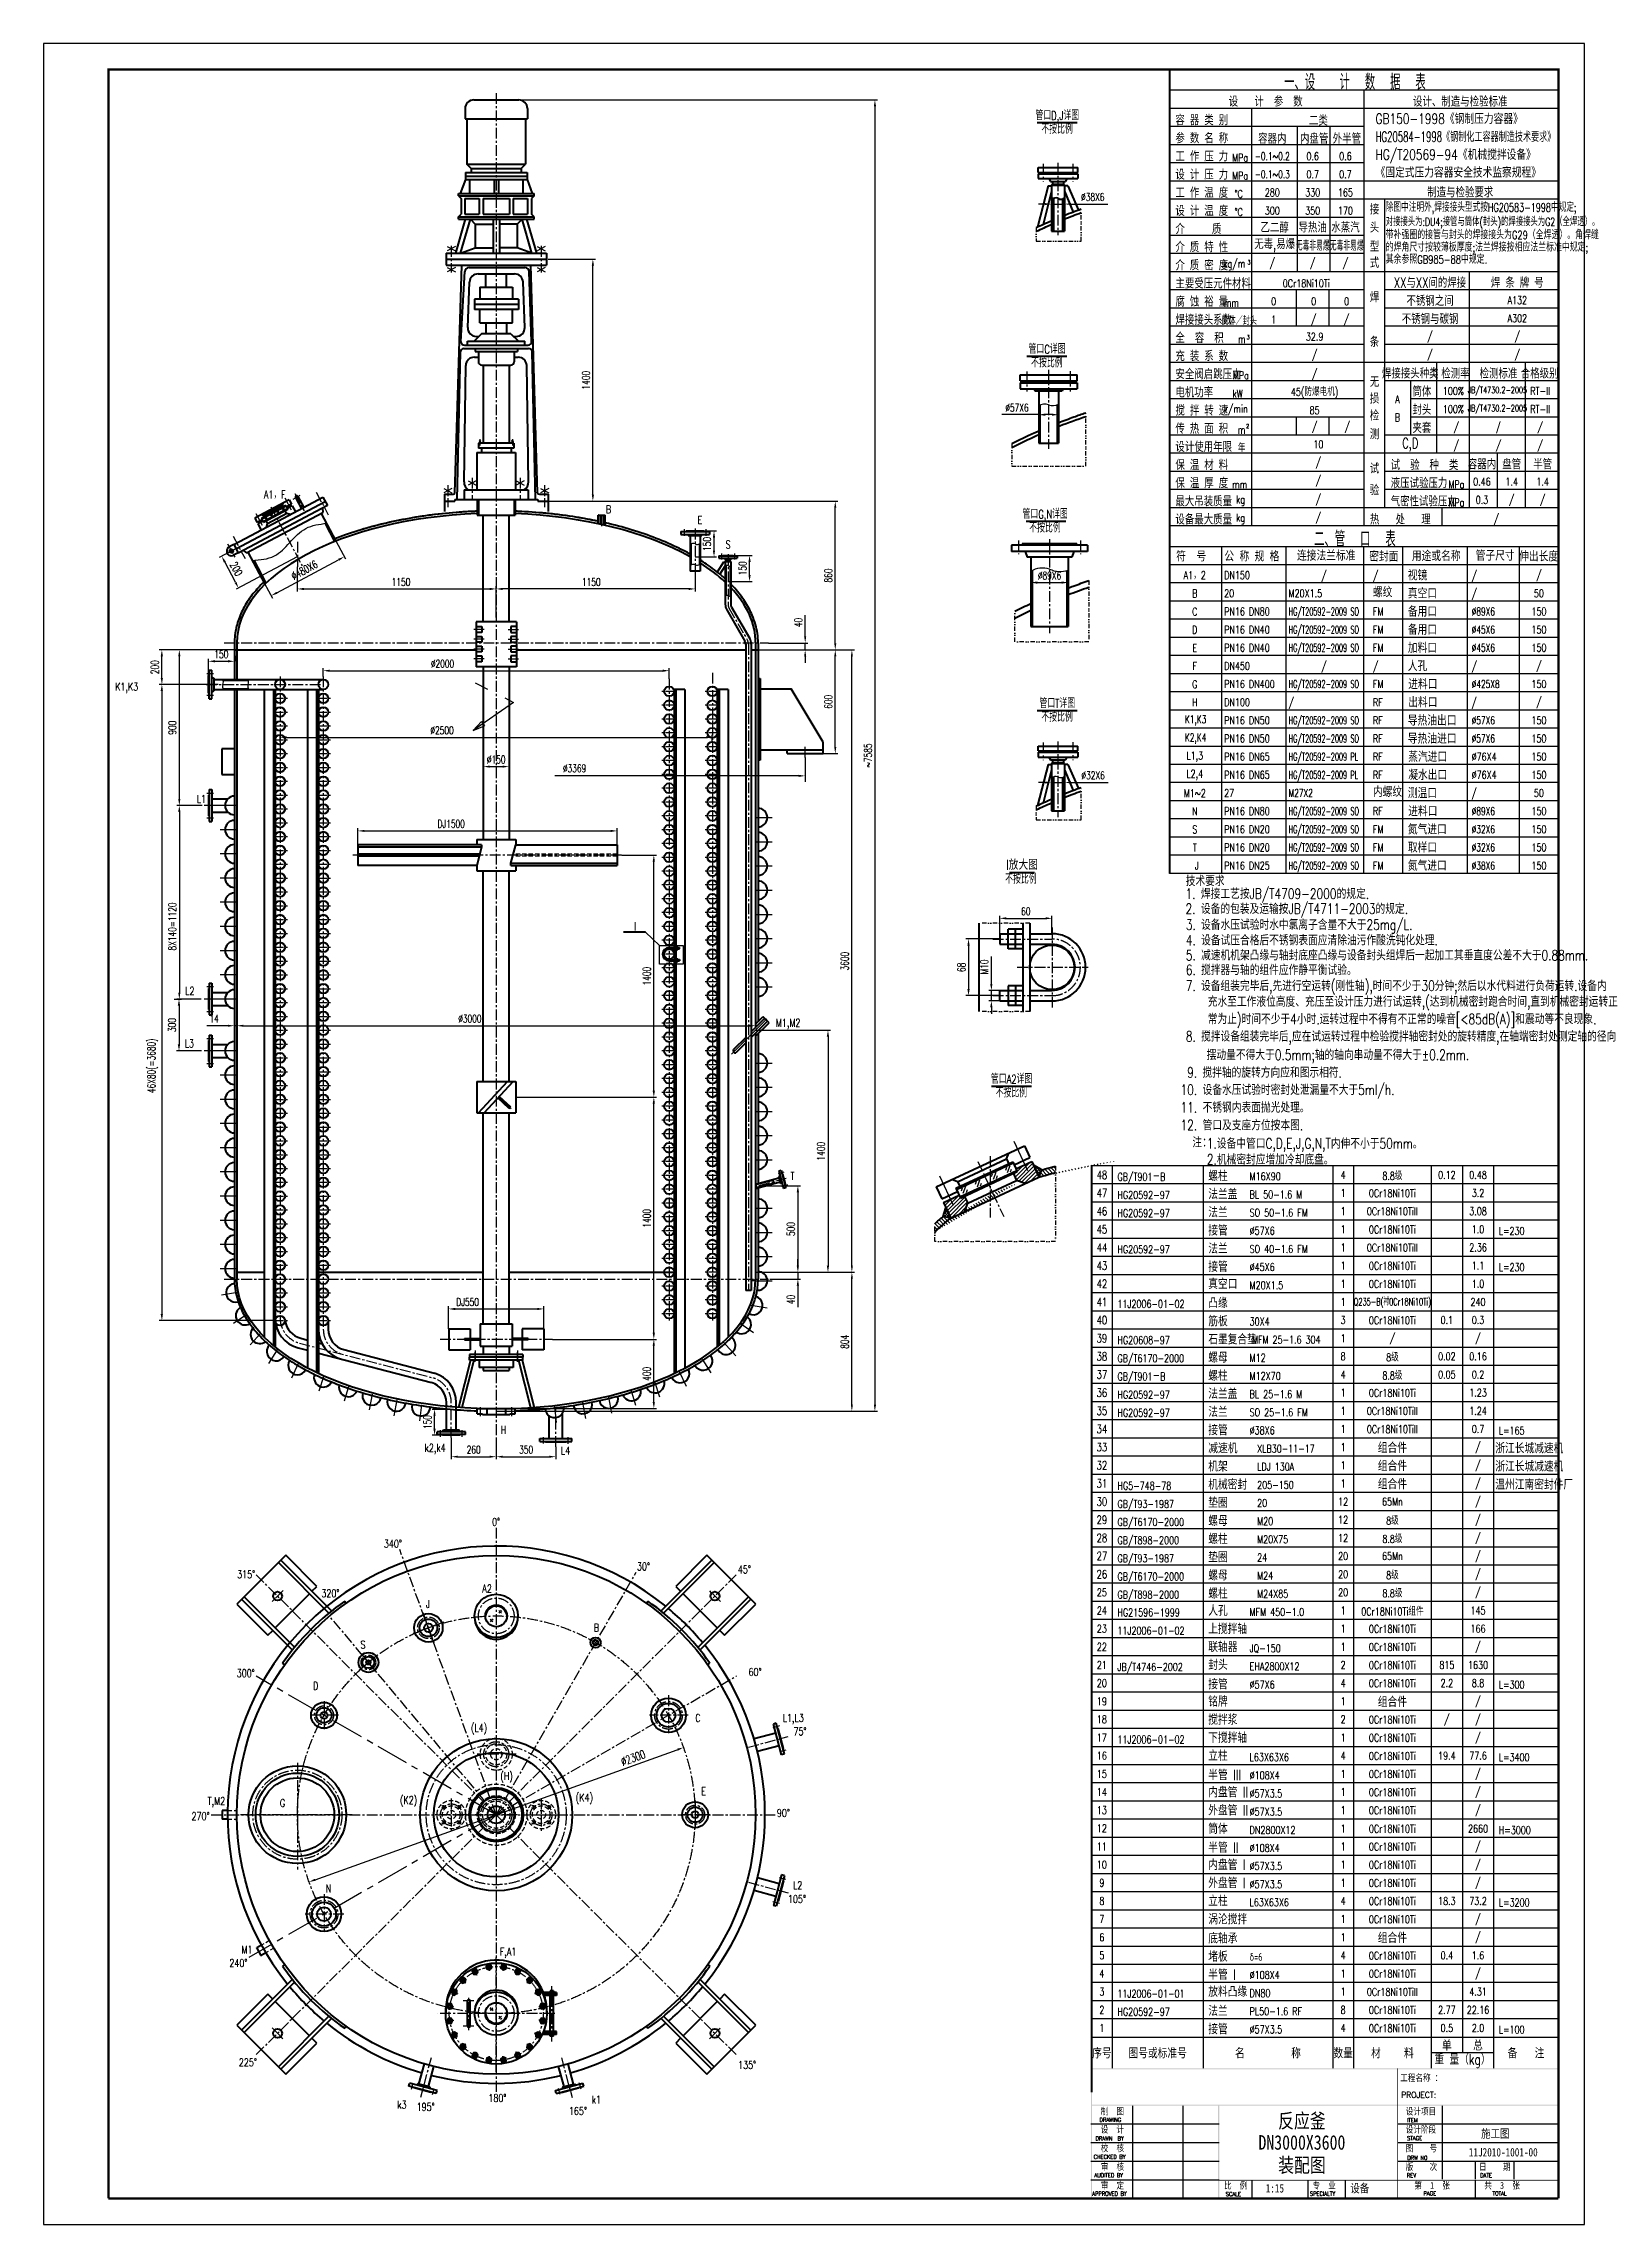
# Model space of a CAD drawing. Extents: x -25301 to -330, y -13680 to -1065.
# Drawn here: x -25301 to -16391, y -13680 to -1065 of the extents above; entities that cross this region are included whole.
import ezdxf
from ezdxf.enums import TextEntityAlignment as Align

# ---------------------------------------------------------------- set-up
doc = ezdxf.new("R2010")
doc.units = 0
doc.header["$LTSCALE"] = 50
doc.header["$MEASUREMENT"] = 0
for name, pattern in [('CENTER', [2, 1.25, -0.25, 0.25, -0.25]), ('DASHED', [0.75, 0.5, -0.25]), ('DIVIDE', [1.25, 0.5, -0.25, 0, -0.25, 0, -0.25])]:
    doc.linetypes.add(name, pattern=pattern)
doc.layers.get('0').update_dxf_attribs({"linetype": 'CONTINUOUS'})
doc.layers.get('DEFPOINTS').update_dxf_attribs({"linetype": 'CONTINUOUS'})
doc.layers.add('1', color=7, linetype='CONTINUOUS', lineweight=40)
doc.layers.add('2', color=1, linetype='CONTINUOUS', lineweight=40)
for name, color, linetype in [('3', 3, 'CENTER'), ('6', 7, 'DIVIDE'), ('66666', 1, 'CONTINUOUS'), ('TEXT', 2, 'CONTINUOUS')]:
    doc.layers.add(name, color=color, linetype=linetype)
doc.styles.add('HZ', font='romans.shx', dxfattribs={"width": 0.7, "bigfont": 'hz1.shx'})
doc.styles.add('HZ1', font='romans.shx', dxfattribs={"width": 0.7, "bigfont": 'hz1.shx'})
doc.styles.add('ROMANC', font='romanc')
doc.styles.add('STYLE1', font='SimSun.ttf', dxfattribs={"width": 0.8})
doc.dimstyles.new('STANDARD$0', dxfattribs={"dimscale": 15, "dimtxt": 3, "dimasz": 2.5, "dimexe": 1, "dimexo": 0, "dimgap": 1.2, "dimtad": 1, "dimdec": 0, "dimzin": 0, "dimdsep": 46, "dimtxsty": 'HZ1', "dimcen": 0, "dimclrd": 7, "dimclre": 7, "dimclrt": 7, "dimadec": 0, "dimazin": 0, "dimtfac": 1.6, "dimtdec": 0, "dimtmove": 0, "dimatfit": 3, "dimfxl": 1, "dimtolj": 1, "dimtzin": 0, "dimarcsym": 0})
doc.dimstyles.new('STANDARD$3', dxfattribs={"dimscale": 15, "dimtxt": 3.2, "dimasz": 2.5, "dimexe": 1, "dimexo": 0, "dimgap": 1.2, "dimtad": 1, "dimdec": 0, "dimzin": 0, "dimdsep": 46, "dimtxsty": 'HZ1', "dimcen": 0, "dimclrd": 7, "dimclre": 7, "dimclrt": 7, "dimadec": 0, "dimazin": 0, "dimtfac": 1, "dimtdec": 0, "dimtmove": 0, "dimatfit": 0, "dimfxl": 1, "dimtolj": 1, "dimtzin": 0, "dimarcsym": 0})

msp = doc.modelspace()

# ---------------------------------------------------------------- texts
at = {"style": 'HZ'}
for s, height, width, p in [('一、设   计  数  据  表', 90, 0.7, (-17718, -1282.9)), ('设   计  参  数', 60, 0.7, (-18233.8, -1395.9)), ('设计、制造与检验标准', 60, 0.7, (-17108.8, -1395.9)), ('二类', 60, 0.7, (-17929.1, -1505.9)), ('容器内', 60, 0.7, (-18195.8, -1610.9)), ('内盘管', 60, 0.7, (-17953.6, -1610.9)), ('外半管', 60, 0.7, (-17764.2, -1610.9)), ('-0.1~0.2', 45, 0.7, (-18195.8, -1715.9)), ('0.6', 45, 0.75, (-17962.1, -1715.9)), ('0.6', 45, 0.75, (-17772.6, -1715.9)), ('-0.1~0.3', 45, 0.7, (-18195.8, -1820.9)), ('0.7', 45, 0.75, (-17962.1, -1820.9)), ('0.7', 45, 0.75, (-17772.6, -1820.9)), ('制造与检验要求', 60, 0.7, (-17108.8, -1920.9)), ('280', 45, 0.75, (-18195.8, -1925.9)), ('300', 45, 0.75, (-18195.8, -2030.9)), ('330', 45, 0.75, (-17962.1, -1925.9)), ('350', 45, 0.75, (-17962.1, -2030.9)), ('165', 45, 0.75, (-17772.6, -1925.9)), ('170', 45, 0.75, (-17772.6, -2030.9)), ('乙二醇', 60, 0.7, (-18182, -2124.5)), ('导热油', 60, 0.7, (-17962.1, -2124.5)), ('水蒸汽', 60, 0.7, (-17772.6, -2124.5)), ('无毒,易爆', 60, 0.7, (-18182, -2229.5)), ('无毒非易爆', 60, 0.5, (-17962.1, -2229.5)), ('无毒非易爆', 60, 0.5, (-17765.3, -2229.5)), ('/', 45, 0.75, (-18195.8, -2334.5)), ('/', 45, 0.75, (-17962.1, -2334.5)), ('/', 45, 0.75, (-17772.6, -2334.5)), ('0Cr18Ni10Ti', 45, 0.75, (-17999.3, -2450.9)), ('XX与XX间的焊接', 60, 0.7, (-17283.3, -2444.1)), ('不锈钢之间', 60, 0.7, (-17283.3, -2549.1)), ('焊 条 牌 号', 60, 0.7, (-16779, -2444.1)), ('0', 45, 0.75, (-18188, -2555.9)), ('1', 45, 0.75, (-18188, -2660.9)), ('/', 45, 0.75, (-17956, -2660.9)), ('0', 45, 0.75, (-17956, -2555.9)), ('/', 45, 0.75, (-17766.5, -2660.9)), ('0', 45, 0.75, (-17766.5, -2555.9)), ('不锈钢与碳钢', 60, 0.7, (-17283.3, -2654.1)), ('A132', 45, 0.75, (-16779, -2549.1)), ('A302', 45, 0.75, (-16779, -2654.1)), ('32.9', 45, 0.75, (-17951.1, -2759.7)), ('/', 45, 0.75, (-17283.3, -2759.1)), ('/', 45, 0.75, (-16779, -2759.1)), ('/', 45, 0.75, (-17951.1, -2864.7)), ('/', 45, 0.75, (-17283.3, -2864.1)), ('/', 45, 0.75, (-16779, -2864.1)), ('/', 45, 0.75, (-17951.1, -2975.9)), ('焊接接头种类', 60, 0.7, (-17397.8, -2969.1)), ('检测率', 60, 0.7, (-17136.6, -2969.1)), ('检测标准', 60, 0.7, (-16887.6, -2969.1)), ('合格级别', 60, 0.7, (-16649.6, -2969.1)), ('45(防爆电机)', 45, 0.75, (-17951.1, -3080.9)), ('A', 45, 0.75, (-17472.2, -3122.4)), ('筒体', 60, 0.7, (-17330.6, -3074.1)), ('封头', 60, 0.7, (-17330.6, -3179.1)), ('100%', 45, 0.75, (-17148.6, -3074.1)), ('JB/T4730.2-2005', 37.5, 0.6, (-16893.4, -3071.1)), ('JB/T4730.2-2005', 37.5, 0.6, (-16893.4, -3176.1)), ('RT-II', 45, 0.75, (-16646.8, -3074.1)), ('85', 45, 0.75, (-17951.1, -3185.9)), ('/', 45, 0.75, (-17951.1, -3281.9)), ('/', 45, 0.75, (-17762.1, -3281.9)), ('B', 45, 0.75, (-17472.2, -3227.4)), ('夹套', 60, 0.7, (-17330.6, -3284.1)), ('100%', 45, 0.75, (-17148.6, -3179.1)), ('/', 45, 0.75, (-17131.9, -3284.1)), ('/', 45, 0.65, (-16888.8, -3284.1)), ('RT-II', 45, 0.75, (-16646.8, -3179.1)), ('/', 45, 0.75, (-16646.8, -3284.1)), ('10', 45, 0.75, (-17929.1, -3383.1)), ('C,D', 60, 0.7, (-17397.8, -3385.1)), ('/', 45, 0.75, (-17131.9, -3389.1)), ('/', 45, 0.75, (-16887.6, -3389.1)), ('/', 45, 0.75, (-16646.8, -3389.1)), ('/', 45, 0.75, (-17929.1, -3488.1)), ('容器内', 60, 0.7, (-16983.2, -3494.1)), ('盘管', 60, 0.7, (-16811.2, -3494.1)), ('半管', 60, 0.7, (-16632.2, -3494.1)), ('/', 45, 0.75, (-17929.1, -3593.1)), ('0.46', 45, 0.75, (-16983.2, -3599.1)), ('1.4', 45, 0.75, (-16811.2, -3599.1)), ('1.4', 45, 0.75, (-16632.2, -3599.1)), ('/', 45, 0.75, (-17929.1, -3701.6)), ('/', 45, 0.75, (-17929.1, -3806.6)), ('0.3', 45, 0.75, (-16983.2, -3704.1)), ('/', 45, 0.75, (-16900.3, -3815.9)), ('/', 45, 0.75, (-16811.2, -3704.1)), ('/', 45, 0.75, (-16632.2, -3704.1)), ('二、管  口  表', 90, 0.7, (-17718, -3925.8)), ('A1，2', 45, 0.75, (-18644, -4140.5)), ('/', 45, 0.75, (-16653.5, -4139.7)), ('B', 45, 0.75, (-18644, -4245.5)), ('50', 45, 0.75, (-16653.5, -4244.7)), ('C', 45, 0.75, (-18644, -4350.5)), ('150', 45, 0.75, (-16653.5, -4349.7)), ('D', 45, 0.75, (-18644, -4455.5)), ('E', 45, 0.75, (-18644, -4560.5)), ('150', 45, 0.75, (-16653.5, -4454.7)), ('150', 45, 0.75, (-16653.5, -4559.7)), ('F', 45, 0.75, (-18644, -4665.5)), ('/', 45, 0.75, (-16653.5, -4664.7)), ('G', 45, 0.75, (-18644, -4770.5)), ('150', 45, 0.75, (-16653.5, -4769.7)), ('H', 45, 0.75, (-18644, -4875.5)), ('/', 45, 0.75, (-16653.5, -4874.7)), ('K1,K3', 45, 0.7, (-18639.1, -4980.5)), ('150', 45, 0.75, (-16653.5, -4979.7)), ('K2,K4', 45, 0.7, (-18639.1, -5085.5)), ('L1,3', 45, 0.75, (-18644, -5190.5)), ('150', 45, 0.75, (-16653.5, -5084.7)), ('150', 45, 0.75, (-16653.5, -5189.7)), ('L2,4', 45, 0.75, (-18644, -5295.5)), ('150', 45, 0.75, (-16653.5, -5294.7)), ('M1~2', 45, 0.75, (-18644, -5400.5)), ('50', 45, 0.75, (-16653.5, -5399.7)), ('N', 45, 0.75, (-18644, -5505.5)), ('150', 45, 0.75, (-16653.5, -5504.7)), ('S', 45, 0.75, (-18644, -5610.5)), ('150', 45, 0.75, (-16653.5, -5609.7)), ('I放大图', 57.6, 0.75, (-19643.1, -5810.9)), ('T ', 45, 0.75, (-18632, -5715.5)), ('J', 45, 0.75, (-18632, -5820.5)), ('150', 45, 0.75, (-16653.5, -5714.7)), ('150', 45, 0.75, (-16653.5, -5819.7)), ('T', 45, 0.75, (-20970.2, -7615.1)), ('48', 48, 0.75, (-19181, -7608.8)), ('47', 48, 0.75, (-19181, -7713.8)), ('4', 45, 0.75, (-17786, -7608.8)), ('1', 45, 0.75, (-17786, -7713.8)), ('0Cr18Ni10Ti', 45, 0.75, (-17501, -7713.8)), ('8.8级', 45, 0.75, (-17501, -7608.8)), ('0.12', 45, 0.75, (-17186, -7608.8)), ('0.48', 45, 0.75, (-17006, -7608.8)), ('3.2', 45, 0.75, (-17006, -7713.8)), ('46', 48, 0.75, (-19181, -7818.8)), ('1', 45, 0.75, (-17786, -7818.8)), ('0Cr18Ni10TiII', 45, 0.75, (-17501, -7818.8)), ('3.08', 45, 0.75, (-17006, -7818.8)), ('45', 48, 0.75, (-19181, -7923.8)), ('1', 45, 0.75, (-17786, -7923.8)), ('0Cr18Ni10Ti', 45, 0.75, (-17501, -7923.8)), ('1.0', 45, 0.75, (-17006, -7923.8)), ('44', 48, 0.75, (-19181, -8028.8)), ('1', 45, 0.75, (-17786, -8028.8)), ('0Cr18Ni10TiII', 45, 0.75, (-17501, -8028.8)), ('2.36', 45, 0.75, (-17006, -8028.8)), ('43', 48, 0.75, (-19181, -8133.8)), ('1', 45, 0.75, (-17786, -8133.8)), ('0Cr18Ni10Ti', 45, 0.75, (-17501, -8133.8)), ('1.1', 45, 0.75, (-17006, -8133.8)), ('42', 48, 0.75, (-19181, -8238.8)), ('41', 48, 0.75, (-19181, -8343.8)), ('1', 45, 0.75, (-17786, -8238.8)), ('1', 45, 0.75, (-17786, -8343.8)), ('Q235-B(衬0Cr18Ni10Ti)', 42, 0.6, (-17501, -8343.8)), ('0Cr18Ni10Ti', 45, 0.75, (-17501, -8238.8)), ('240', 45, 0.75, (-17006, -8343.8)), ('1.0', 45, 0.75, (-17006, -8238.8)), ('40', 48, 0.75, (-19181, -8448.8)), ('3', 45, 0.75, (-17786, -8448.8)), ('0Cr18Ni10Ti', 45, 0.75, (-17501, -8448.8)), ('0.1', 45, 0.75, (-17186, -8448.8)), ('0.3', 45, 0.75, (-17006, -8448.8)), ('39', 48, 0.75, (-19181, -8553.8)), ('1', 45, 0.75, (-17786, -8553.8)), ('/', 45, 0.75, (-17501, -8553.8)), ('/', 45, 0.75, (-17006, -8553.8)), ('38', 48, 0.75, (-19181, -8658.8)), ('8', 45, 0.75, (-17786, -8658.8)), ('8级', 45, 0.75, (-17501, -8658.8)), ('0.02', 45, 0.75, (-17186, -8658.8)), ('0.16', 45, 0.75, (-17006, -8658.8)), ('37', 48, 0.75, (-19181, -8763.8)), ('4', 45, 0.75, (-17786, -8763.8)), ('8.8级', 45, 0.75, (-17501, -8763.8)), ('0.05', 45, 0.75, (-17186, -8763.8)), ('0.2', 45, 0.75, (-17006, -8763.8)), ('36', 48, 0.75, (-19181, -8868.8)), ('35', 48, 0.75, (-19181, -8973.8)), ('1', 45, 0.75, (-17786, -8868.8)), ('1', 45, 0.75, (-17786, -8973.8)), ('0Cr18Ni10TiII', 45, 0.75, (-17501, -8973.8)), ('0Cr18Ni10Ti', 45, 0.75, (-17501, -8868.8)), ('1.23', 45, 0.75, (-17006, -8868.8)), ('1.24', 45, 0.75, (-17006, -8973.8)), ('H', 45, 0.75, (-22641.7, -9083.7)), ('34', 48, 0.75, (-19181, -9078.8)), ('1', 45, 0.75, (-17786, -9078.8)), ('0Cr18Ni10TiII', 45, 0.75, (-17501, -9078.8)), ('0.7', 45, 0.75, (-17006, -9078.8)), ('k2,k4', 45, 0.75, (-23037.1, -9194.4)), ('L4', 45, 0.75, (-22282.6, -9203.7)), ('33', 48, 0.75, (-19181, -9183.8)), ('1', 45, 0.75, (-17786, -9183.8)), ('组合件', 60, 0.75, (-17501, -9183.8)), ('/', 45, 0.75, (-17006, -9183.8)), ('32', 48, 0.75, (-19181, -9288.8)), ('1', 45, 0.75, (-17786, -9288.8)), ('组合件', 60, 0.75, (-17501, -9288.8)), ('/', 45, 0.75, (-17006, -9288.8)), ('31', 48, 0.75, (-19181, -9393.8)), ('1', 45, 0.75, (-17786, -9393.8)), ('组合件', 60, 0.75, (-17501, -9393.8)), ('/', 45, 0.75, (-17006, -9393.8)), ('30', 48, 0.75, (-19181, -9498.8)), ('29', 48, 0.75, (-19181, -9603.8)), ('12', 45, 0.75, (-17786, -9498.8)), ('12', 45, 0.75, (-17786, -9603.8)), ('65Mn', 45, 0.75, (-17501, -9498.8)), ('8级', 45, 0.75, (-17501, -9603.8)), ('/', 45, 0.75, (-17006, -9498.8)), ('/', 45, 0.75, (-17006, -9603.8)), ('28', 48, 0.75, (-19181, -9708.8)), ('12', 45, 0.75, (-17786, -9708.8)), ('8.8级', 45, 0.75, (-17501, -9708.8)), ('/', 45, 0.75, (-17006, -9708.8)), ('27', 48, 0.75, (-19181, -9813.8)), ('20', 45, 0.75, (-17786, -9813.8)), ('65Mn', 45, 0.75, (-17501, -9813.8)), ('/', 45, 0.75, (-17006, -9813.8)), ('45%%d', 45, 0.75, (-21248.4, -9891.1)), ('26', 48, 0.75, (-19181, -9918.8)), ('20', 45, 0.75, (-17786, -9918.8)), ('8级', 45, 0.75, (-17501, -9918.8)), ('/', 45, 0.75, (-17006, -9918.8)), ('25', 45, 0.75, (-19181, -10023.8)), ('20', 45, 0.75, (-17786, -10023.8)), ('8.8级', 45, 0.75, (-17501, -10023.8)), ('/', 45, 0.75, (-17006, -10023.8)), ('24', 45, 0.75, (-19181, -10128.8)), ('23', 45, 0.75, (-19181, -10233.8)), ('1', 45, 0.75, (-17786, -10128.8)), ('1', 45, 0.75, (-17786, -10233.8)), ('0Cr18Ni10Ti组件', 45, 0.75, (-17501, -10128.8)), ('0Cr18Ni10Ti', 45, 0.75, (-17501, -10233.8)), ('145', 45, 0.75, (-17006, -10128.8)), ('166', 45, 0.75, (-17006, -10233.8)), ('22', 45, 0.75, (-19181, -10338.8)), ('1', 45, 0.75, (-17786, -10338.8)), ('0Cr18Ni10Ti', 45, 0.75, (-17501, -10338.8)), ('/', 45, 0.75, (-17006, -10338.8)), ('300%%D', 45, 0.75, (-24132.2, -10491.3)), ('21', 45, 0.75, (-19181, -10443.8)), ('2', 45, 0.75, (-17786, -10443.8)), ('0Cr18Ni10Ti', 45, 0.75, (-17501, -10443.8)), ('815', 45, 0.75, (-17186, -10443.8)), ('1630', 45, 0.75, (-17006, -10443.8)), ('20', 45, 0.75, (-19181, -10548.8)), ('4', 45, 0.75, (-17786, -10548.8)), ('0Cr18Ni10Ti', 45, 0.75, (-17501, -10548.8)), ('2.2', 45, 0.75, (-17186, -10548.8)), ('8.8', 45, 0.75, (-17006, -10548.8)), ('19', 45, 0.75, (-19181, -10653.8)), ('1', 45, 0.75, (-17786, -10653.8)), ('组合件', 60, 0.75, (-17501, -10653.8)), ('/', 45, 0.75, (-17006, -10653.8)), ('18', 45, 0.75, (-19181, -10758.8)), ('17', 45, 0.75, (-19181, -10863.8)), ('2', 45, 0.75, (-17786, -10758.8)), ('1', 45, 0.75, (-17786, -10863.8)), ('0Cr18Ni10Ti', 45, 0.75, (-17501, -10758.8)), ('0Cr18Ni10Ti', 45, 0.75, (-17501, -10863.8)), ('/', 45, 0.75, (-17186, -10758.8)), ('/', 45, 0.75, (-17006, -10758.8)), ('/', 45, 0.75, (-17006, -10863.8)), ('16', 45, 0.75, (-19181, -10968.8)), ('4', 45, 0.75, (-17786, -10968.8)), ('0Cr18Ni10Ti', 45, 0.75, (-17501, -10968.8)), ('19.4', 45, 0.75, (-17186, -10968.8)), ('77.6', 45, 0.75, (-17006, -10968.8)), ('15', 45, 0.75, (-19181, -11073.8)), ('1', 45, 0.75, (-17786, -11073.8)), ('0Cr18Ni10Ti', 45, 0.75, (-17501, -11073.8)), ('/', 45, 0.75, (-17006, -11073.8)), ('T,M2', 45, 0.75, (-24302.1, -11237.5)), ('G', 45, 0.75, (-23919.6, -11242.6)), ('14', 45, 0.75, (-19181, -11178.8)), ('1', 45, 0.75, (-17786, -11178.8)), ('0Cr18Ni10Ti', 45, 0.75, (-17501, -11178.8)), ('/', 45, 0.75, (-17006, -11178.8)), ('270%%D', 45, 0.75, (-24393.7, -11318.2)), ('13', 45, 0.75, (-19181, -11283.8)), ('1', 45, 0.75, (-17786, -11283.8)), ('0Cr18Ni10Ti', 45, 0.75, (-17501, -11283.8)), ('/', 45, 0.75, (-17006, -11283.8)), ('12', 45, 0.75, (-19181, -11388.8)), ('11', 45, 0.75, (-19181, -11493.8)), ('1', 45, 0.75, (-17786, -11390.5)), ('1', 45, 0.75, (-17786, -11493.8)), ('0Cr18Ni10Ti', 45, 0.75, (-17501, -11390.5)), ('0Cr18Ni10Ti', 45, 0.75, (-17501, -11493.8)), ('2660', 45, 0.75, (-17006, -11390.5)), ('/', 45, 0.75, (-17006, -11493.8)), ('10', 45, 0.75, (-19181, -11598.8)), ('1', 45, 0.75, (-17786, -11598.8)), ('0Cr18Ni10Ti', 45, 0.75, (-17501, -11598.8)), ('/', 45, 0.75, (-17006, -11598.8)), ('N', 45, 0.75, (-23653.5, -11736.6)), ('9', 45, 0.75, (-19181, -11703.8)), ('1', 45, 0.75, (-17786, -11703.8)), ('0Cr18Ni10Ti', 45, 0.75, (-17501, -11703.8)), ('/', 45, 0.75, (-17006, -11703.8)), ('8', 45, 0.75, (-19181, -11808.8)), ('4', 45, 0.75, (-17786, -11808.8)), ('0Cr18Ni10Ti', 45, 0.75, (-17501, -11808.8)), ('18.3', 45, 0.75, (-17186, -11808.8)), ('73.2', 45, 0.75, (-17006, -11808.8)), ('7', 45, 0.75, (-19181, -11913.8)), ('1', 45, 0.75, (-17786, -11913.8)), ('0Cr18Ni10Ti', 45, 0.75, (-17501, -11913.8)), ('/', 45, 0.75, (-17006, -11913.8)), ('M1', 45, 0.75, (-24124.7, -12090.3)), ('F,A1', 45, 0.75, (-22615.2, -12109.3)), ('5', 45, 0.75, (-19181, -12123.8)), ('6', 45, 0.75, (-19181, -12018.8)), ('4', 45, 0.75, (-17786, -12123.8)), ('1', 45, 0.75, (-17786, -12018.8)), ('0Cr18Ni10Ti', 45, 0.75, (-17501, -12123.8)), ('组合件', 60, 0.75, (-17501, -12018.8)), ('0.4', 45, 0.75, (-17186, -12123.8)), ('1.6', 45, 0.75, (-17006, -12123.8)), ('/', 45, 0.75, (-17006, -12018.8)), ('240%%D', 45, 0.75, (-24174.6, -12168.1)), ('4', 45, 0.75, (-19181, -12228.8)), ('1', 45, 0.75, (-17786, -12228.8)), ('0Cr18Ni10Ti', 45, 0.75, (-17501, -12228.8)), ('/', 45, 0.75, (-17006, -12228.8)), ('3', 45, 0.75, (-19181, -12333.8)), ('1', 45, 0.75, (-17786, -12333.8)), ('0Cr18Ni10TiII', 45, 0.75, (-17501, -12333.8)), ('4.31', 45, 0.75, (-17006, -12333.8)), ('2', 45, 0.75, (-19181, -12438.8)), ('8', 45, 0.75, (-17786, -12438.8)), ('0Cr18Ni10Ti', 45, 0.75, (-17501, -12438.8)), ('2.77', 45, 0.75, (-17186, -12438.8)), ('22.16', 45, 0.75, (-17006, -12438.8)), ('1', 45, 0.75, (-19181, -12543.8)), ('4', 45, 0.75, (-17786, -12543.8)), ('0Cr18Ni10Ti', 45, 0.75, (-17501, -12543.8)), ('0.5', 45, 0.75, (-17186, -12543.8)), ('单', 60, 0.75, (-17186, -12641.3)), ('2.0', 45, 0.75, (-17006, -12543.8)), ('总', 60, 0.75, (-17006, -12641.3)), ('225%%D', 45, 0.75, (-24119.8, -12742.1)), ('135%%D', 45, 0.75, (-21232.8, -12757.1)), ('序号', 60, 0.75, (-19181, -12686.3)), ('图号或标准号', 60, 0.75, (-18858.5, -12686.3)), ('名        称', 60, 0.75, (-18221, -12686.3)), ('数量', 60, 0.75, (-17786, -12686.3)), ('材    料', 60, 0.75, (-17501, -12686.3)), ('重 量（kg）', 60, 0.75, (-17096, -12731.3)), ('备   注', 60, 0.75, (-16728.5, -12686.3)), ('k3', 45, 0.75, (-23228.9, -12987.1)), ('195%%D', 45, 0.75, (-23091.7, -12999.9)), ('180%%D', 45, 0.75, (-22677.1, -12949.1)), ('k1', 45, 0.75, (-22104.8, -12958.1)), ('165%%D', 45, 0.75, (-22210.8, -13024))]:
    msp.add_text(s, height=height, dxfattribs=dict(at, width=width)).set_placement(p, align=Align.MIDDLE)
at = {"style": 'HZ1', "width": 0.7}
for s, p in [('管口D,J详图', (-19439, -1506.2)), ('不按比例', (-19440.5, -1585.7)), ('管口C详图', (-19498.1, -2857.9)), ('不按比例', (-19499.6, -2937.4)), ('管口G,N详图', (-19509, -3812.4)), ('不按比例', (-19510.5, -3892)), ('管口T详图', (-19439, -4907.1)), ('不按比例', (-19440.5, -4986.7)), ('不按比例', (-19649.5, -5923.9)), ('管口A2详图', (-19703.3, -7080.3)), ('不按比例', (-19704.8, -7159.9))]:
    msp.add_text(s, height=50, dxfattribs=at).set_placement(p, align=Align.CENTER)
at = {"style": 'HZ'}
for s, height, width, p in [('容 器 类 别', 60, 0.7, (-18756, -1536.6)), ('GB150-1998《钢制压力容器》', 60, 0.75, (-17598.3, -1529.3)), ('参 数 名 称', 60, 0.7, (-18756, -1641.6)), ('HG20584-1998《钢制化工容器制造技术要求》', 60, 0.6, (-17598.3, -1633.2)), ('工 作 压 力', 60, 0.7, (-18756, -1746.6)), ('MPa', 45, 0.75, (-18428.2, -1746.6)), ('HG/T20569-94《机械搅拌设备》', 60, 0.75, (-17598.3, -1736.9)), ('设 计 压 力', 60, 0.7, (-18756, -1851.6)), ('工 作 温 度', 60, 0.7, (-18756, -1956.6)), ('MPa', 45, 0.75, (-18428.2, -1851.6)), ('《固定式压力容器安全技术监察规程》', 60, 0.75, (-17598.3, -1839.6)), ('设 计 温 度', 60, 0.7, (-18756, -2061.6)), ('%%DC', 45, 0.75, (-18414.1, -1956.6)), ('%%DC', 45, 0.75, (-18414.1, -2061.6)), ('接', 60, 0.7, (-17632, -2053.2)), ('除图中注明外,焊接接头型式按HG20583-1998中规定;', 48.75, 0.7, (-17539.8, -2036.9)), ('介     质', 60, 0.7, (-18756, -2166.6)), ('头', 60, 0.7, (-17632, -2158)), ('对接接头为:DU4;接管与筒体(封头)的焊接接头为G2（全焊透）。', 46.8, 0.7, (-17539.8, -2119.2)), ('带补强圈的接管与封头的焊接接头为G29（全焊透）。角焊缝', 46.8, 0.75, (-17539.8, -2195.2)), ('介 质 特 性', 60, 0.7, (-18756, -2271.6)), ('型', 60, 0.7, (-17632, -2267.9)), ('的焊角尺寸按较薄板厚度;法兰焊接按相应法兰标准中规定;', 46.8, 0.75, (-17539.8, -2267)), ('介 质 密 度', 60, 0.7, (-18756, -2376.6)), ('kg/m', 45, 0.75, (-18479.2, -2359.9)), ('3', 24, 0.7, (-18339, -2342.1)), ('式', 60, 0.7, (-17632, -2362.1)), ('其余参照GB985-88中规定.', 46.8, 0.75, (-17539.8, -2337)), ('腐 蚀 裕 量', 60, 0.7, (-18756, -2586.6)), ('主要受压元件材料', 60, 0.7, (-18756, -2481.6)), ('焊', 60, 0.7, (-17632, -2560.7)), ('焊接接头系数', 60, 0.7, (-18756, -2691.6)), ('筒体／封头', 45, 0.7, (-18489.5, -2691.6)), ('mm', 45, 0.75, (-18475.2, -2586.6)), ('全  容  积', 60, 0.7, (-18756, -2796.6)), ('m', 45, 0.75, (-18393.8, -2796.6)), ('3', 24, 0.7, (-18344, -2774.6)), ('条', 60, 0.7, (-17632, -2819.8)), ('充 装 系 数', 60, 0.7, (-18756, -2901.6)), ('安全阀启跳压力', 60, 0.7, (-18756, -3006.6)), ('MPa', 45, 0.75, (-18424.4, -3006.6)), ('无', 60, 0.7, (-17632, -3051)), ('搅 拌 转 速', 60, 0.7, (-18756, -3216.6)), ('电机功率', 60, 0.7, (-18756, -3111.6)), ('r/min', 45, 0.75, (-18470.7, -3199.3)), ('kW', 45, 0.75, (-18425.8, -3111.6)), ('损', 60, 0.7, (-17632, -3147.3)), ('传 热 面 积', 60, 0.7, (-18756, -3321.6)), ('2', 24, 0.7, (-18347.1, -3289.4)), ('检', 60, 0.7, (-17632, -3245.8)), ('设计使用年限', 60, 0.7, (-18756, -3426.6)), ('年', 45, 0.75, (-18394.6, -3426.6)), ('m', 45, 0.75, (-18394.6, -3321.6)), ('测', 60, 0.7, (-17632, -3353.5)), ('保 温 材 料', 60, 0.7, (-18756, -3531.6)), ('试', 60, 0.7, (-17632, -3552.4)), ('试  验  种  类', 60, 0.7, (-17511, -3531.6)), ('保 温 厚 度', 60, 0.7, (-18756, -3636.6)), ('mm', 45, 0.75, (-18427.5, -3636.6)), ('验', 60, 0.7, (-17632, -3677)), ('液压试验压力', 60, 0.7, (-17511, -3636.6)), ('MPa', 45, 0.75, (-17177.3, -3636.6)), ('设备最大质量', 60, 0.7, (-18756, -3846.6)), ('最大吊装质量', 60, 0.7, (-18756, -3741.6)), ('kg', 45, 0.75, (-18405.4, -3724.3)), ('kg', 45, 0.75, (-18405.4, -3829.3)), ('热   处   理', 60, 0.7, (-17631, -3846.6)), ('气密性试验压力', 60, 0.7, (-17511, -3741.6)), ('MPa', 45, 0.75, (-17177.3, -3741.6)), ('DN150', 45, 0.75, (-18474, -4162.2)), ('/', 45, 0.7, (-17912.1, -4162.2)), ('/', 45, 0.75, (-17613.5, -4162.2)), ('视镜', 60, 0.75, (-17411.8, -4169.7)), ('/', 45, 0.75, (-17042.9, -4162.2)), ('20', 45, 0.75, (-18474, -4267.2)), ('M20X1.5', 45, 0.75, (-18101.2, -4267.2)), ('螺纹', 60, 0.75, (-17613.5, -4267.2)), ('真空口', 60, 0.75, (-17411.8, -4274.7)), ('/', 45, 0.75, (-17042.9, -4267.2)), ('PN16 DN80', 45, 0.75, (-18474, -4372.2)), ('HG/T20592-2009 SO', 45, 0.55, (-18101.2, -4372.2)), ('FM', 45, 0.75, (-17613.5, -4372.2)), ('备用口', 60, 0.75, (-17411.8, -4379.7)), ('%%C89X6', 45, 0.7, (-17042.9, -4372.2)), ('PN16 DN40', 45, 0.75, (-18474, -4477.2)), ('PN16 DN40', 45, 0.75, (-18474, -4582.2)), ('HG/T20592-2009 SO', 45, 0.55, (-18101.2, -4477.2)), ('HG/T20592-2009 SO', 45, 0.55, (-18101.2, -4582.2)), ('FM', 45, 0.75, (-17613.5, -4477.2)), ('FM', 45, 0.75, (-17613.5, -4582.2)), ('加料口', 60, 0.75, (-17411.8, -4589.7)), ('备用口', 60, 0.75, (-17411.8, -4484.7)), ('%%C45X6', 45, 0.7, (-17042.9, -4477.2)), ('%%c45X6', 45, 0.7, (-17042.9, -4582.2)), ('DN450', 45, 0.75, (-18474, -4687.2)), ('/', 45, 0.7, (-17912.1, -4687.2)), ('/', 45, 0.75, (-17613.5, -4687.2)), ('人孔', 60, 0.75, (-17411.8, -4694.7)), ('/', 45, 0.75, (-17042.9, -4687.2)), ('PN16 DN400', 45, 0.75, (-18474, -4792.2)), ('HG/T20592-2009 SO', 45, 0.55, (-18101.2, -4792.2)), ('FM', 45, 0.75, (-17613.5, -4792.2)), ('进料口', 60, 0.75, (-17409.4, -4799.8)), ('%%C425X8', 45, 0.7, (-17042.9, -4792.2)), ('DN100', 45, 0.75, (-18474, -4897.2)), ('/', 45, 0.75, (-18101.2, -4897.2)), ('RF', 45, 0.75, (-17613.5, -4897.2)), ('出料口', 60, 0.75, (-17409.4, -4904.8)), ('/', 45, 0.7, (-17042.9, -4897.2)), ('PN16 DN50', 45, 0.75, (-18474, -5002.2)), ('HG/T20592-2009 SO', 45, 0.55, (-18101.2, -5002.2)), ('RF', 45, 0.75, (-17613.5, -5002.2)), ('导热油出口', 60, 0.75, (-17411.8, -5009.7)), ('%%c57X6', 45, 0.7, (-17042.9, -5002.2)), ('PN16 DN50', 45, 0.75, (-18474, -5107.2)), ('PN16 DN65', 45, 0.75, (-18474, -5212.2)), ('HG/T20592-2009 SO', 45, 0.55, (-18101.2, -5107.2)), ('HG/T20592-2009 PL', 45, 0.55, (-18101.2, -5212.2)), ('RF', 45, 0.75, (-17613.5, -5107.2)), ('RF', 45, 0.75, (-17613.5, -5212.2)), ('导热油进口', 60, 0.75, (-17411.8, -5114.7)), ('蒸汽进口', 60, 0.75, (-17409.4, -5219.8)), ('%%C57X6', 45, 0.7, (-17042.9, -5107.2)), ('%%C76X4', 45, 0.75, (-17042.9, -5212.2)), ('PN16 DN65', 45, 0.75, (-18474, -5317.2)), ('HG/T20592-2009 PL', 45, 0.55, (-18101.2, -5317.2)), ('RF', 45, 0.75, (-17613.5, -5317.2)), ('凝水出口', 60, 0.75, (-17409.4, -5324.8)), ('%%C76X4', 45, 0.75, (-17042.9, -5317.2)), ('27', 45, 0.75, (-18474, -5422.2)), ('M27X2', 45, 0.7, (-18101.2, -5422.2)), ('内螺纹', 60, 0.75, (-17613.5, -5422.2)), ('测温口', 60, 0.75, (-17411.8, -5429.7)), ('/', 45, 0.7, (-17042.9, -5422.2)), ('PN16 DN80', 45, 0.75, (-18474, -5527.2)), ('HG/T20592-2009 SO', 45, 0.55, (-18101.2, -5527.2)), ('RF', 45, 0.75, (-17613.5, -5527.2)), ('进料口', 60, 0.75, (-17409.4, -5534.8)), ('%%c89X6', 45, 0.7, (-17042.9, -5527.2)), ('PN16 DN20', 45, 0.75, (-18474, -5632.2)), ('HG/T20592-2009 SO', 45, 0.55, (-18101.2, -5632.2)), ('FM', 45, 0.75, (-17613.5, -5632.2)), ('氮气进口', 60, 0.75, (-17411.8, -5639.7)), ('%%c32X6', 45, 0.7, (-17042.9, -5632.2)), ('PN16 DN20', 45, 0.75, (-18474, -5737.2)), ('PN16 DN25', 45, 0.75, (-18474, -5842.2)), ('HG/T20592-2009 SO', 45, 0.55, (-18101.2, -5737.2)), ('HG/T20592-2009 SO', 45, 0.55, (-18101.2, -5842.2)), ('FM', 45, 0.75, (-17613.5, -5737.2)), ('FM', 45, 0.75, (-17613.5, -5842.2)), ('取样口', 60, 0.75, (-17411.8, -5744.7)), ('氮气进口', 60, 0.75, (-17411.8, -5849.7)), ('%%c32X6', 45, 0.7, (-17042.9, -5737.2)), ('%%c38X6', 45, 0.7, (-17042.9, -5842.2)), ('技术要求', 60, 0.75, (-18696.3, -5938.4)), ('2. 设备的包装及运输按JB/T4711-2003的规定.', 60, 0.75, (-18697.1, -6099.4)), ('1. 焊接工艺按JB/T4709-2000的规定.', 60, 0.75, (-18697.1, -6012.2)), ('3. 设备水压试验时水中氯离子含量不大于25mg/L.', 60, 0.75, (-18696.3, -6191.5)), ('4. 设备试压合格后不锈钢表面应清除油污作酸洗钝化处理.', 60, 0.75, (-18696.3, -6281.1)), ('5. 减速机机架凸缘与轴封底座凸缘与设备封头组焊后一起加工其垂直度公差不大于0.88mm.', 60, 0.75, (-18696.3, -6368.2)), ('6. 搅拌器与轴的组件应作静平衡试验。', 60, 0.75, (-18696.3, -6453)), ('7. 设备组装完毕后,先进行空运转(刚性轴),时间不少于30分钟;然后以水代料进行负荷运转.设备内', 60, 0.75, (-18696.3, -6545)), ('    充水至工作液位高度、充压至设计压力进行试运转,(达到机械密封跑合时间,直到机械密封运转正', 60, 0.75, (-18703.1, -6636.4)), ('    常为止)时间不少于4小时.运转过程中不得有不正常的噪音[<85dB(A)]和震动等不良现象.', 60, 0.75, (-18703.1, -6737.2)), ('8. 搅拌设备组装完毕后,应在试运转过程中检验搅拌轴密封处的旋转精度,在轴端密封处测定轴的径向', 60, 0.75, (-18696.3, -6837.5)), ('   摆动量不得大于0.5mm;轴的轴向串动量不得大于%%p0.2mm.', 60, 0.75, (-18675.7, -6944.2)), ('9. 搅拌轴的旋转方向应和图示相符.', 60, 0.75, (-18688.4, -7046.3)), ('10. 设备水压试验时密封处泄漏量不大于5ml/h.', 60, 0.75, (-18726, -7146.6)), ('11. 不锈钢内表面抛光处理。', 60, 0.75, (-18726, -7248.5)), ('12. 管口及支座方位按本图.', 60, 0.75, (-18726, -7350.9)), ('注：', 60, 0.75, (-18657.9, -7450.5)), ('1.设备中管口C,D,E,J,G,N,T内伸不小于50mm。', 60, 0.75, (-18574.1, -7457)), ('2.机械密封应增加冷却底盘。', 60, 0.75, (-18574.1, -7549.6)), ('GB/T901－B', 45, 0.75, (-19091, -7642.4)), ('螺柱', 60, 0.75, (-18566, -7644.7)), ('法兰盖', 60, 0.75, (-18566, -7749.7)), ('M16X90', 45, 0.75, (-18326.6, -7639.6)), ('HG20592-97', 45, 0.75, (-19091, -7747.4)), ('HG20592-97', 45, 0.75, (-19091, -7852.4)), ('法兰', 60, 0.75, (-18566, -7854.7)), ('SO 50-1.6 FM', 45, 0.75, (-18326.6, -7849.6)), ('BL 50-1.6 M', 45, 0.75, (-18326.6, -7744.6)), ('接管', 60, 0.75, (-18566, -7959.7)), ('%%c57X6', 45, 0.75, (-18326.6, -7954.6)), ('L=230', 45, 0.75, (-16886, -7955.3)), ('HG20592-97', 45, 0.75, (-19091, -8062.4)), ('法兰', 60, 0.75, (-18566, -8064.7)), ('SO 40-1.6 FM', 45, 0.75, (-18326.6, -8059.6)), ('接管', 60, 0.75, (-18566, -8169.7)), ('%%c45X6', 45, 0.75, (-18326.6, -8164.6)), ('L=230', 45, 0.75, (-16886, -8165.3)), ('真空口', 60, 0.75, (-18566, -8269.4)), ('凸缘', 60, 0.75, (-18566, -8379.7)), ('M20X1.5', 45, 0.75, (-18326.6, -8269.6)), ('11J2006-01-02', 45, 0.75, (-19091, -8377.4)), ('筋板', 60, 0.75, (-18566, -8484.7)), ('30X4', 45, 0.75, (-18326.6, -8479.6)), ('HG20608-97', 45, 0.75, (-19091, -8587.4)), ('石墨复合垫', 60, 0.75, (-18566, -8589.7)), ('MFM 25-1.6 304', 45, 0.75, (-18312.8, -8584.6)), ('GB/T6170-2000', 45, 0.75, (-19091, -8692.4)), ('螺母', 60, 0.75, (-18566, -8694.7)), ('M12', 45, 0.75, (-18326.6, -8689.6)), ('GB/T901－B', 45, 0.75, (-19091, -8797.4)), ('螺柱', 60, 0.75, (-18566, -8799.7)), ('M12X70', 45, 0.75, (-18326.6, -8794.6)), ('HG20592-97', 45, 0.75, (-19091, -8902.4)), ('法兰盖', 60, 0.75, (-18566, -8904.7)), ('法兰', 60, 0.75, (-18566, -9009.7)), ('BL 25-1.6 M', 45, 0.75, (-18326.6, -8899.6)), ('HG20592-97', 45, 0.75, (-19091, -9007.4)), ('接管', 60, 0.75, (-18566, -9114.7)), ('SO 25-1.6 FM', 45, 0.75, (-18326.6, -9004.6)), ('%%c38X6', 45, 0.75, (-18326.6, -9109.6)), ('L=165', 45, 0.75, (-16886, -9110.3)), ('减速机', 60, 0.75, (-18566, -9219.7)), ('XLB30-11-17', 45, 0.75, (-18283.1, -9214.6)), ('浙江长城减速机', 60, 0.75, (-16906.2, -9219.7)), ('机架', 60, 0.75, (-18566, -9324.7)), ('LDJ 130A', 45, 0.75, (-18283.1, -9319.6)), ('浙江长城减速机', 60, 0.75, (-16906.2, -9324.7)), ('HG5-748-78', 45, 0.75, (-19091, -9429.7)), ('机械密封', 60, 0.75, (-18566, -9429.7)), ('205-150', 45, 0.75, (-18283.1, -9424.6)), ('温州江南密封件厂', 60, 0.75, (-16906.2, -9429.7)), ('GB/T93-1987', 45, 0.75, (-19091, -9534.7)), ('GB/T6170-2000', 45, 0.75, (-19091, -9639.7)), ('螺母 ', 60, 0.75, (-18566, -9639.7)), ('垫圈', 60, 0.75, (-18566, -9534.7)), ('20', 45, 0.75, (-18283.1, -9529.6)), ('GB/T898-2000', 45, 0.75, (-19091, -9744.7)), ('螺柱', 60, 0.75, (-18566, -9744.7)), ('M20', 45, 0.75, (-18283.1, -9634.6)), ('M20X75', 45, 0.75, (-18283.1, -9739.6)), ('GB/T93-1987', 45, 0.75, (-19091, -9849.7)), ('垫圈', 60, 0.75, (-18566, -9849.7)), ('24', 45, 0.75, (-18283.1, -9844.6)), ('GB/T6170-2000', 45, 0.75, (-19091, -9954.7)), ('螺母 ', 60, 0.75, (-18566, -9954.7)), ('M24', 45, 0.75, (-18283.1, -9949.6)), ('GB/T898-2000', 45, 0.75, (-19091, -10059.7)), ('螺柱', 60, 0.75, (-18566, -10059.7)), ('M24X85', 45, 0.75, (-18283.1, -10054.6)), ('HG21596-1999', 45, 0.75, (-19091, -10162.4)), ('人孔', 60, 0.75, (-18566, -10159.4)), ('上搅拌轴', 60, 0.75, (-18566, -10264.4)), ('MFM 450-1.0', 45, 0.75, (-18326.6, -10159.6)), ('11J2006-01-02', 45, 0.75, (-19091, -10267.4)), ('联轴器', 60, 0.75, (-18566, -10369.4)), ('JQ-150', 45, 0.75, (-18326.6, -10369.6)), ('JB/T4746-2002', 45, 0.75, (-19091, -10477.4)), ('封头 ', 60, 0.75, (-18566, -10472.9)), ('EHA2800X12', 45, 0.75, (-18326.6, -10474.6)), ('接管', 60, 0.75, (-18566, -10584.7)), ('%%c57X6', 45, 0.75, (-18326.6, -10579.6)), ('L=300', 45, 0.75, (-16886, -10580.3)), ('铭牌', 60, 0.75, (-18566, -10684.4)), ('搅拌浆', 60, 0.75, (-18566, -10789.4)), ('下搅拌轴', 60, 0.75, (-18566, -10894.4)), ('11J2006-01-02', 45, 0.75, (-19091, -10897.4)), ('立柱', 60, 0.75, (-18566, -10998.4)), ('L63X63X6', 45, 0.75, (-18326.6, -10999.6)), ('L=3400', 45, 0.75, (-16886, -11000.3)), ('半管 III', 60, 0.75, (-18566, -11109.7)), ('%%c108X4', 45, 0.75, (-18326.6, -11104.6)), ('内盘管 II', 60, 0.75, (-18566, -11209.4)), ('%%c57X3.5', 45, 0.75, (-18326.6, -11209.6)), ('外盘管 II', 60, 0.75, (-18566, -11314.4)), ('%%c57X3.5', 45, 0.75, (-18326.6, -11314.6)), ('筒体 ', 60, 0.75, (-18566, -11421)), ('半管 II', 60, 0.75, (-18566, -11529.7)), ('%%c108X4', 45, 0.75, (-18326.6, -11524.6)), ('DN2800X12', 45, 0.75, (-18326.6, -11421.2)), ('H=3000', 45, 0.75, (-16886, -11421.9)), ('内盘管 I', 60, 0.75, (-18566, -11629.4)), ('%%c57X3.5', 45, 0.75, (-18326.6, -11629.6)), ('外盘管 I', 60, 0.75, (-18566, -11734.4)), ('%%c57X3.5', 45, 0.75, (-18326.6, -11734.6)), ('立柱', 60, 0.75, (-18566, -11838.4)), ('L63X63X6', 45, 0.75, (-18326.6, -11839.6)), ('L=3200', 45, 0.75, (-16886, -11840.3)), ('涡沦搅拌', 60, 0.75, (-18566, -11944.4)), ('底轴承', 60, 0.75, (-18566, -12054.7)), ('堵板', 60, 0.75, (-18566, -12159.7)), ('δ=6', 45, 0.75, (-18326.6, -12154.6)), ('半管 I', 60, 0.75, (-18566, -12264.7)), ('%%c108X4', 45, 0.75, (-18326.6, -12259.6)), ('11J2006-01-01', 45, 0.75, (-19091, -12367.4)), ('放料凸缘', 60, 0.75, (-18566, -12363.4)), ('DN80', 45, 0.75, (-18326.6, -12364.6)), ('HG20592-97', 45, 0.75, (-19091, -12472.4)), ('法兰', 60, 0.75, (-18566, -12474.7)), ('PL50-1.6 RF', 45, 0.75, (-18326.6, -12469.6)), ('接管', 60, 0.75, (-18566, -12579.7)), ('%%c57X3.5', 45, 0.75, (-18326.6, -12574.6)), ('L=100', 45, 0.75, (-16886, -12575.3))]:
    msp.add_text(s, height=height, dxfattribs=dict(at, width=width)).set_placement(p)
at = {"color": 7, "linetype": 'ByBlock', "style": 'HZ', "width": 0.75}
for s, height, p in [('A1，F', 45, (-23964.3, -3674.3)), ('B', 45, (-22034.5, -3758.2)), ('E', 45, (-21506.4, -3820.6)), ('S', 45, (-21342.8, -3962.1)), ('K1,K3', 45, (-24820.4, -4792)), ('L1', 45, (-24389, -5434.4)), ('I', 48, (-21880.4, -6171.1)), ('L2', 45, (-24455.3, -6544.1)), ('M1,M2', 45, (-20995.8, -6735.9)), ('L3', 45, (-24458.6, -6848.7)), ('0%%D', 45, (-22684.9, -9616)), ('340%%d', 45, (-23281.2, -9742.5)), ('315%%D', 45, (-24130, -9919.2)), ('30%%D', 45, (-21832.4, -9873.9)), ('320%%D', 45, (-23642.8, -10029.4)), ('J', 45, (-23078.3, -10090.8)), ('A2', 45, (-22736.4, -10001.6)), ('B', 45, (-22104.4, -10228)), ('S', 45, (-23454, -10326.3)), ('60%%D', 45, (-21187, -10484.4)), ('D', 45, (-23727.6, -10564.3)), ('(L4)', 45, (-22783, -10810.7)), ('C', 45, (-21516.7, -10750.4)), ('L1,L3', 45, (-20966, -10756.8)), ('75%%D', 45, (-20927.3, -10828.2)), ('(H)', 45, (-22623.6, -11089.6)), ('(K2)', 45, (-23190.4, -11228.7)), ('(K4)', 45, (-22173.9, -11214.2)), ('E', 45, (-21484.6, -11173.9)), ('90%%D', 45, (-21023.1, -11299.6)), ('L2', 45, (-20940.6, -11718.6)), ('105%%D', 45, (-20944.4, -11798))]:
    msp.add_text(s, height=height, dxfattribs=at).set_placement(p, align=Align.MIDDLE)
at = {"color": 7, "linetype": 'ByBlock', "insert": (-22230.5, -5257.4), "char_height": 45, "attachment_point": 5, "style": 'HZ1'}
msp.add_mtext('∅3369', dxfattribs=at)
at = {"layer": '6', "color": 7, "linetype": 'Continuous', "style": 'STYLE1', "width": 0.8}
for s, height, p in [('工程名称 ：', 39.27, (-17455.9, -12851.1)), ('制  图', 39.27, (-19187.8, -13045.2)), ('设  计', 39.27, (-19187.8, -13149.8)), ('设计项目', 39.27, (-17424.1, -13045.3)), ('设计阶段', 39.27, (-17424.1, -13149.9)), ('校  核', 39.27, (-19187.8, -13257.8)), ('图    号', 39.27, (-17424.1, -13257.9)), ('11J2010-1001-00', 48.75, (-17058.9, -13286.7)), ('施工图', 48.75, (-16988.1, -13178.7)), ('审  核', 39.27, (-19187.8, -13365.8)), ('版    次', 39.27, (-17424.1, -13365.9)), ('日    期', 39.27, (-17000, -13365.9)), ('审  定', 39.27, (-19187.8, -13473.8)), ('比  例', 39.27, (-18474.9, -13473.8)), ('1:15', 48.75, (-18233.8, -13495.2)), ('专  业', 39.27, (-17963.2, -13473.8)), ('设备', 48.75, (-17744.6, -13495.2)), ('第  1  张', 39.27, (-17374.4, -13473.8)), ('共  3  张', 39.27, (-16969.7, -13473.8))]:
    msp.add_text(s, height=height, dxfattribs=at).set_placement(p)
for s, p in [('反应釜', (-18024.4, -13079.3)), ('DN3000X3600', (-18024.4, -13206.3)), ('装配图', (-18024.4, -13335.6))]:
    msp.add_text(s, height=84, dxfattribs=at).set_placement(p, align=Align.MIDDLE)
at = {"layer": '66666', "color": 7, "style": 'ROMANC', "width": 0.9}
for s, height, p in [('PROJECT:', 36, (-17450.9, -12948.4)), ('DRAWING', 24, (-19194.4, -13087)), ('ITEM', 24, (-17416.3, -13088.7)), ('DRAWN  BY', 24, (-19218.3, -13194.5)), ('STAGE', 24, (-17416.3, -13193.3)), ('CHECKED BY', 24, (-19228.6, -13301)), ('DRW NO', 24, (-17415, -13306.7)), ('APPROVED BY', 24, (-19237.2, -13514.4)), ('AUDITED BY', 24, (-19225.2, -13407.5)), ('SCALE', 24, (-18464.5, -13516.5)), ('SPECIALTY', 24, (-17978, -13514.4)), ('REV', 24, (-17417.6, -13408)), ('PAGE', 24, (-17321.6, -13512.9)), ('DATE', 24, (-16993.6, -13408)), ('TOTAL', 24, (-16922.3, -13512.9))]:
    msp.add_text(s, height=height, dxfattribs=at).set_placement(p)
at = {"layer": 'TEXT', "color": 7, "style": 'HZ', "width": 0.75}
for s, p in [('符  号', (-18664.8, -4027.2)), ('公 称 规 格', (-18313.7, -4027.2)), ('连接法兰标准', (-17883.9, -4022.7)), ('密封面', (-17551, -4027.2)), ('用途或名称', (-17247.7, -4025.1)), ('管子尺寸', (-16906.8, -4022.7)), ('伸出长度', (-16655.5, -4027.2))]:
    msp.add_text(s, height=60, dxfattribs=at).set_placement(p, align=Align.MIDDLE)

# ---------------------------------------------------------------- blocks, each defined once
blk = doc.blocks.new('*D5')
at = {"color": 7, "lineweight": -2}
for p, q in [((-19547, -3211), (-19760, -3211)), ((-19547, -3206), (-19547, -3226)), ((-19470, -3211), (-19509, -3211)), ((-19433, -3206), (-19433, -3226))]:
    blk.add_line(p, q, dxfattribs=at)
at = {"color": 7}
for points in [[(-19509, -3205), (-19509, -3218), (-19547, -3211)], [(-19470, -3205), (-19470, -3218), (-19433, -3211)]]:
    blk.add_solid(points, dxfattribs=at)
at = {"layer": 'DEFPOINTS', "color": 0}
for p in [(-19547, -3206), (-19547, -3211), (-19433, -3206)]:
    blk.add_point(p, dxfattribs=at)
at = {"color": 7, "insert": (-19672, -3171), "char_height": 45, "attachment_point": 5, "style": 'HZ1'}
blk.add_mtext('\\A1;%%c57X6', dxfattribs=at)
blk = doc.blocks.new('*D6')
at = {"color": 7, "lineweight": -2}
for p, q in [((-19511, -1993), (-19548, -1993)), ((-19473, -1986), (-19473, -2008)), ((-19473, -1993), (-19397, -1993)), ((-19397, -1986), (-19397, -2008)), ((-19360, -1993), (-19147, -1993))]:
    blk.add_line(p, q, dxfattribs=at)
at = {"color": 7}
for points in [[(-19511, -1987), (-19511, -1999), (-19473, -1993)], [(-19360, -1987), (-19360, -1999), (-19397, -1993)]]:
    blk.add_solid(points, dxfattribs=at)
at = {"layer": 'DEFPOINTS', "color": 0}
for p in [(-19473, -1986), (-19397, -1986), (-19397, -1993)]:
    blk.add_point(p, dxfattribs=at)
at = {"color": 7, "insert": (-19234, -1952), "char_height": 45, "attachment_point": 5, "style": 'HZ1'}
blk.add_mtext('\\A1;%%c38X6', dxfattribs=at)
blk = doc.blocks.new('*D7')
at = {"color": 7, "linetype": 'ByBlock', "lineweight": -2}
for p, q in [((-21170, -4572), (-20612, -4572)), ((-20627, -8134), (-20627, -4609)), ((-21025, -8172), (-20612, -8172))]:
    blk.add_line(p, q, dxfattribs=at)
at = {"color": 7, "linetype": 'ByBlock'}
for points in [[(-20633, -4609), (-20621, -4609), (-20627, -4572)], [(-20633, -8134), (-20621, -8134), (-20627, -8172)]]:
    blk.add_solid(points, dxfattribs=at)
at = {"layer": 'DEFPOINTS', "color": 0, "linetype": 'ByBlock'}
for p in [(-21170, -4572), (-20627, -4572), (-21025, -8172)]:
    blk.add_point(p, dxfattribs=at)
at = {"color": 7, "linetype": 'ByBlock', "insert": (-20668, -6372), "char_height": 45, "attachment_point": 5, "rotation": 90, "style": 'HZ1'}
blk.add_mtext('\\A1;3600', dxfattribs=at)
blk = doc.blocks.new('*D8')
at = {"color": 7, "linetype": 'ByBlock', "lineweight": -2}
for p, q in [((-24516, -4772), (-24632, -4772)), ((-24617, -4809), (-24617, -8414)), ((-23976, -8452), (-24632, -8452))]:
    blk.add_line(p, q, dxfattribs=at)
at = {"color": 7, "linetype": 'ByBlock'}
for points in [[(-24624, -4809), (-24611, -4809), (-24617, -4772)], [(-24624, -8414), (-24611, -8414), (-24617, -8452)]]:
    blk.add_solid(points, dxfattribs=at)
at = {"layer": 'DEFPOINTS', "color": 0, "linetype": 'ByBlock'}
for p in [(-24516, -4772), (-24617, -8452), (-23976, -8452)]:
    blk.add_point(p, dxfattribs=at)
at = {"color": 7, "linetype": 'ByBlock', "insert": (-24670, -6978), "char_height": 45, "attachment_point": 5, "rotation": 90, "style": 'HZ1'}
blk.add_mtext('\\A1;46X80(=3680)', dxfattribs=at)
blk = doc.blocks.new('*D9')
at = {"color": 7, "lineweight": -2}
for p, q in [((-20690, -8172), (-20612, -8172)), ((-20627, -8938), (-20627, -8209)), ((-22684, -8976), (-20612, -8976))]:
    blk.add_line(p, q, dxfattribs=at)
at = {"color": 7}
for points in [[(-20633, -8209), (-20621, -8209), (-20627, -8172)], [(-20633, -8938), (-20621, -8938), (-20627, -8976)]]:
    blk.add_solid(points, dxfattribs=at)
at = {"layer": 'DEFPOINTS', "color": 0}
for p in [(-20690, -8172), (-20627, -8172), (-22684, -8976)]:
    blk.add_point(p, dxfattribs=at)
at = {"color": 7, "insert": (-20668, -8574), "char_height": 45, "attachment_point": 5, "rotation": 90, "style": 'HZ1'}
blk.add_mtext('\\A1;804', dxfattribs=at)
blk = doc.blocks.new('*D10')
at = {"color": 7, "lineweight": -2}
for p, q in [((-22359, -8560), (-21757, -8560)), ((-21772, -8922), (-21772, -8597)), ((-22684, -8960), (-21757, -8960))]:
    blk.add_line(p, q, dxfattribs=at)
at = {"color": 7}
for points in [[(-21779, -8597), (-21766, -8597), (-21772, -8560)], [(-21779, -8922), (-21766, -8922), (-21772, -8960)]]:
    blk.add_solid(points, dxfattribs=at)
at = {"layer": 'DEFPOINTS', "color": 0}
for p in [(-22359, -8560), (-21772, -8560), (-22684, -8960)]:
    blk.add_point(p, dxfattribs=at)
at = {"color": 7, "insert": (-21813, -8760), "char_height": 45, "attachment_point": 5, "rotation": 90, "style": 'HZ1'}
blk.add_mtext('\\A1;400', dxfattribs=at)
blk = doc.blocks.new('*D11')
at = {"color": 7, "lineweight": -2}
for p, q in [((-22684, -9193), (-22684, -9254)), ((-22339, -9182), (-22339, -9254)), ((-22646, -9239), (-22376, -9239))]:
    blk.add_line(p, q, dxfattribs=at)
at = {"color": 7}
for points in [[(-22646, -9233), (-22646, -9245), (-22684, -9239)], [(-22376, -9233), (-22376, -9245), (-22339, -9239)]]:
    blk.add_solid(points, dxfattribs=at)
at = {"layer": 'DEFPOINTS', "color": 0}
for p in [(-22684, -9193), (-22339, -9182), (-22339, -9239)]:
    blk.add_point(p, dxfattribs=at)
at = {"color": 7, "insert": (-22511, -9198), "char_height": 45, "attachment_point": 5, "style": 'HZ1'}
blk.add_mtext('\\A1;350', dxfattribs=at)
blk = doc.blocks.new('*D12')
at = {"color": 7, "lineweight": -2}
for p, q in [((-22944, -9129), (-22944, -9254)), ((-22684, -9132), (-22684, -9254)), ((-22906, -9239), (-22721, -9239))]:
    blk.add_line(p, q, dxfattribs=at)
at = {"color": 7}
for points in [[(-22906, -9233), (-22906, -9245), (-22944, -9239)], [(-22721, -9233), (-22721, -9245), (-22684, -9239)]]:
    blk.add_solid(points, dxfattribs=at)
at = {"layer": 'DEFPOINTS', "color": 0}
for p in [(-22944, -9129), (-22684, -9132), (-22684, -9239)]:
    blk.add_point(p, dxfattribs=at)
at = {"color": 7, "insert": (-22814, -9198), "char_height": 45, "attachment_point": 5, "style": 'HZ1'}
blk.add_mtext('\\A1;260', dxfattribs=at)
blk = doc.blocks.new('*D13')
at = {"color": 7, "lineweight": -2}
for p, q in [((-22944, -8965), (-23055, -8965)), ((-23040, -9077), (-23040, -9002)), ((-22944, -9114), (-23055, -9114))]:
    blk.add_line(p, q, dxfattribs=at)
at = {"color": 7}
for points in [[(-23047, -9002), (-23034, -9002), (-23040, -8965)], [(-23047, -9077), (-23034, -9077), (-23040, -9114)]]:
    blk.add_solid(points, dxfattribs=at)
at = {"layer": 'DEFPOINTS', "color": 0}
for p in [(-23040, -8965), (-22944, -8965), (-22944, -9114)]:
    blk.add_point(p, dxfattribs=at)
at = {"color": 7, "insert": (-23081, -9039), "char_height": 45, "attachment_point": 5, "rotation": 90, "style": 'HZ1'}
blk.add_mtext('\\A1;150', dxfattribs=at)
blk = doc.blocks.new('*D14')
at = {"color": 7, "linetype": 'ByBlock', "lineweight": -2}
for p, q in [((-24184, -6621), (-24184, -6761)), ((-21184, -6621), (-21184, -6761)), ((-24146, -6746), (-21221, -6746))]:
    blk.add_line(p, q, dxfattribs=at)
at = {"color": 7, "linetype": 'ByBlock'}
for points in [[(-24146, -6740), (-24146, -6752), (-24184, -6746)], [(-21221, -6740), (-21221, -6752), (-21184, -6746)]]:
    blk.add_solid(points, dxfattribs=at)
at = {"layer": 'DEFPOINTS', "color": 0, "linetype": 'ByBlock'}
for p in [(-24184, -6621), (-21184, -6621), (-21184, -6746)]:
    blk.add_point(p, dxfattribs=at)
at = {"color": 7, "linetype": 'ByBlock', "insert": (-22836, -6705), "char_height": 45, "attachment_point": 5, "style": 'HZ1'}
blk.add_mtext('\\A1;%%c3000', dxfattribs=at)
blk = doc.blocks.new('*D15')
at = {"color": 7, "linetype": 'ByBlock', "lineweight": -2}
for p, q in [((-24198, -6648), (-24198, -6761)), ((-24184, -6648), (-24184, -6761)), ((-24235, -6746), (-24357, -6746)), ((-24184, -6746), (-24198, -6746)), ((-24146, -6746), (-24109, -6746))]:
    blk.add_line(p, q, dxfattribs=at)
at = {"color": 7, "linetype": 'ByBlock'}
for points in [[(-24235, -6740), (-24235, -6752), (-24198, -6746)], [(-24146, -6740), (-24146, -6752), (-24184, -6746)]]:
    blk.add_solid(points, dxfattribs=at)
at = {"layer": 'DEFPOINTS', "color": 0, "linetype": 'ByBlock'}
for p in [(-24198, -6648), (-24184, -6648), (-24198, -6746)]:
    blk.add_point(p, dxfattribs=at)
at = {"color": 7, "linetype": 'ByBlock', "insert": (-24315, -6705), "char_height": 45, "attachment_point": 5, "style": 'HZ1'}
blk.add_mtext('\\A1;14', dxfattribs=at)
blk = doc.blocks.new('*D16')
at = {"color": 7, "lineweight": -2}
for p, q in [((-22571, -7159), (-21757, -7159)), ((-21772, -8522), (-21772, -7197)), ((-22359, -8560), (-21757, -8560))]:
    blk.add_line(p, q, dxfattribs=at)
at = {"color": 7}
for points in [[(-21779, -7197), (-21766, -7197), (-21772, -7159)], [(-21779, -8522), (-21766, -8522), (-21772, -8560)]]:
    blk.add_solid(points, dxfattribs=at)
at = {"layer": 'DEFPOINTS', "color": 0}
for p in [(-22571, -7159), (-21772, -7159), (-22359, -8560)]:
    blk.add_point(p, dxfattribs=at)
at = {"color": 7, "insert": (-21813, -7860), "char_height": 45, "attachment_point": 5, "rotation": 90, "style": 'HZ1'}
blk.add_mtext('\\A1;1400', dxfattribs=at)
blk = doc.blocks.new('*D17')
at = {"color": 7, "lineweight": -2}
for p, q in [((-21184, -8172), (-20924, -8172)), ((-20939, -8134), (-20939, -8097)), ((-20939, -8172), (-20939, -8212)), ((-21102, -8212), (-20924, -8212)), ((-20939, -8249), (-20939, -8374))]:
    blk.add_line(p, q, dxfattribs=at)
at = {"color": 7}
for points in [[(-20946, -8134), (-20933, -8134), (-20939, -8172)], [(-20946, -8249), (-20933, -8249), (-20939, -8212)]]:
    blk.add_solid(points, dxfattribs=at)
at = {"layer": 'DEFPOINTS', "color": 0}
for p in [(-21184, -8172), (-21102, -8212), (-20939, -8212)]:
    blk.add_point(p, dxfattribs=at)
at = {"color": 7, "insert": (-20980, -8330), "char_height": 45, "attachment_point": 5, "rotation": 90, "style": 'HZ1'}
blk.add_mtext('\\A1;40', dxfattribs=at)
blk = doc.blocks.new('*D18')
at = {"color": 7, "linetype": 'ByBlock', "lineweight": -2}
for p, q in [((-21958, -5759), (-21757, -5759)), ((-21772, -7122), (-21772, -5797)), ((-22571, -7159), (-21757, -7159))]:
    blk.add_line(p, q, dxfattribs=at)
at = {"color": 7, "linetype": 'ByBlock'}
for points in [[(-21779, -5797), (-21766, -5797), (-21772, -5759)], [(-21779, -7122), (-21766, -7122), (-21772, -7159)]]:
    blk.add_solid(points, dxfattribs=at)
at = {"layer": 'DEFPOINTS', "color": 0, "linetype": 'ByBlock'}
for p in [(-21958, -5759), (-21772, -5759), (-22571, -7159)]:
    blk.add_point(p, dxfattribs=at)
at = {"color": 7, "linetype": 'ByBlock', "insert": (-21813, -6459), "char_height": 45, "attachment_point": 5, "rotation": 90, "style": 'HZ1'}
blk.add_mtext('\\A1;1400', dxfattribs=at)
blk = doc.blocks.new('*D19')
at = {"color": 7, "linetype": 'ByBlock', "lineweight": -2}
for p, q in [((-23484, -5700), (-23484, -5604)), ((-23446, -5619), (-22021, -5619)), ((-21984, -5700), (-21984, -5604))]:
    blk.add_line(p, q, dxfattribs=at)
at = {"color": 7, "linetype": 'ByBlock'}
for points in [[(-23446, -5613), (-23446, -5625), (-23484, -5619)], [(-22021, -5613), (-22021, -5625), (-21984, -5619)]]:
    blk.add_solid(points, dxfattribs=at)
at = {"layer": 'DEFPOINTS', "color": 0, "linetype": 'ByBlock'}
for p in [(-21984, -5619), (-23484, -5700), (-21984, -5700)]:
    blk.add_point(p, dxfattribs=at)
at = {"color": 7, "linetype": 'ByBlock', "insert": (-22944, -5578), "char_height": 45, "attachment_point": 5, "style": 'HZ1'}
blk.add_mtext('\\A1;DJ1500', dxfattribs=at)
blk = doc.blocks.new('*D20')
at = {"color": 7, "linetype": 'ByBlock', "lineweight": -2}
for p, q in [((-22384, -2312), (-22110, -2312)), ((-22125, -3674), (-22125, -2349)), ((-22384, -3712), (-22110, -3712))]:
    blk.add_line(p, q, dxfattribs=at)
at = {"color": 7, "linetype": 'ByBlock'}
for points in [[(-22131, -2349), (-22118, -2349), (-22125, -2312)], [(-22131, -3674), (-22118, -3674), (-22125, -3712)]]:
    blk.add_solid(points, dxfattribs=at)
at = {"layer": 'DEFPOINTS', "color": 0, "linetype": 'ByBlock'}
for p in [(-22384, -2312), (-22125, -2312), (-22384, -3712)]:
    blk.add_point(p, dxfattribs=at)
at = {"color": 7, "linetype": 'ByBlock', "insert": (-22165, -3012), "char_height": 45, "attachment_point": 5, "rotation": 90, "style": 'HZ1'}
blk.add_mtext('\\A1;1400', dxfattribs=at)
blk = doc.blocks.new('*D21')
at = {"color": 7, "linetype": 'ByBlock', "lineweight": -2}
for p, q in [((-23684, -4726), (-23684, -4677)), ((-23646, -4692), (-21721, -4692)), ((-21684, -4739), (-21684, -4677))]:
    blk.add_line(p, q, dxfattribs=at)
at = {"color": 7, "linetype": 'ByBlock'}
for points in [[(-23646, -4686), (-23646, -4699), (-23684, -4692)], [(-21721, -4686), (-21721, -4699), (-21684, -4692)]]:
    blk.add_solid(points, dxfattribs=at)
at = {"layer": 'DEFPOINTS', "color": 0, "linetype": 'ByBlock'}
for p in [(-23684, -4726), (-21684, -4692), (-21684, -4739)]:
    blk.add_point(p, dxfattribs=at)
at = {"color": 7, "linetype": 'ByBlock', "insert": (-22994, -4652), "char_height": 45, "attachment_point": 5, "style": 'HZ1'}
blk.add_mtext('\\A1;%%c2000', dxfattribs=at)
blk = doc.blocks.new('*D22')
at = {"color": 7, "linetype": 'ByBlock', "lineweight": -2}
for p, q in [((-23931, -3850), (-24285, -4037)), ((-23834, -4034), (-24187, -4221)), ((-24191, -4181), (-24254, -4063))]:
    blk.add_line(p, q, dxfattribs=at)
at = {"color": 7, "linetype": 'ByBlock'}
for points in [[(-24248, -4060), (-24259, -4066), (-24271, -4030)], [(-24186, -4178), (-24197, -4184), (-24174, -4214)]]:
    blk.add_solid(points, dxfattribs=at)
at = {"layer": 'DEFPOINTS', "color": 0, "linetype": 'ByBlock'}
for p in [(-23931, -3850), (-24271, -4030), (-23834, -4034)]:
    blk.add_point(p, dxfattribs=at)
at = {"color": 7, "linetype": 'ByBlock', "insert": (-24187, -4103), "char_height": 45, "attachment_point": 5, "rotation": 297.8728, "style": 'HZ1'}
blk.add_mtext('\\A1;200', dxfattribs=at)
blk = doc.blocks.new('*D23')
at = {"color": 7, "linetype": 'ByBlock', "lineweight": -2}
for p, q in [((-24198, -4572), (-24632, -4572)), ((-24617, -4734), (-24617, -4609)), ((-24292, -4772), (-24632, -4772))]:
    blk.add_line(p, q, dxfattribs=at)
at = {"color": 7, "linetype": 'ByBlock'}
for points in [[(-24624, -4609), (-24611, -4609), (-24617, -4572)], [(-24624, -4734), (-24611, -4734), (-24617, -4772)]]:
    blk.add_solid(points, dxfattribs=at)
at = {"layer": 'DEFPOINTS', "color": 0, "linetype": 'ByBlock'}
for p in [(-24617, -4572), (-24198, -4572), (-24292, -4772)]:
    blk.add_point(p, dxfattribs=at)
at = {"color": 7, "linetype": 'ByBlock', "insert": (-24658, -4672), "char_height": 45, "attachment_point": 5, "rotation": 90, "style": 'HZ1'}
blk.add_mtext('\\A1;200', dxfattribs=at)
blk = doc.blocks.new('*D24')
at = {"color": 7, "linetype": 'ByBlock', "lineweight": -2}
for p, q in [((-22384, -3712), (-20708, -3712)), ((-20723, -4534), (-20723, -3749)), ((-20921, -4572), (-20708, -4572))]:
    blk.add_line(p, q, dxfattribs=at)
at = {"color": 7, "linetype": 'ByBlock'}
for points in [[(-20729, -3749), (-20717, -3749), (-20723, -3712)], [(-20729, -4534), (-20717, -4534), (-20723, -4572)]]:
    blk.add_solid(points, dxfattribs=at)
at = {"layer": 'DEFPOINTS', "color": 0, "linetype": 'ByBlock'}
for p in [(-22384, -3712), (-20723, -3712), (-20921, -4572)]:
    blk.add_point(p, dxfattribs=at)
at = {"color": 7, "linetype": 'ByBlock', "insert": (-20763, -4142), "char_height": 45, "attachment_point": 5, "rotation": 90, "style": 'HZ1'}
blk.add_mtext('\\A1;860', dxfattribs=at)
blk = doc.blocks.new('*D25')
at = {"color": 7, "linetype": 'ByBlock', "lineweight": -2}
for p, q in [((-20897, -4494), (-20897, -4370)), ((-21109, -4532), (-20882, -4532)), ((-20897, -4572), (-20897, -4532)), ((-21067, -4572), (-20882, -4572)), ((-20897, -4609), (-20897, -4647))]:
    blk.add_line(p, q, dxfattribs=at)
at = {"color": 7, "linetype": 'ByBlock'}
for points in [[(-20903, -4494), (-20891, -4494), (-20897, -4532)], [(-20903, -4609), (-20891, -4609), (-20897, -4572)]]:
    blk.add_solid(points, dxfattribs=at)
at = {"layer": 'DEFPOINTS', "color": 0, "linetype": 'ByBlock'}
for p in [(-21109, -4532), (-20897, -4532), (-21067, -4572)]:
    blk.add_point(p, dxfattribs=at)
at = {"color": 7, "linetype": 'ByBlock', "insert": (-20937, -4413), "char_height": 45, "attachment_point": 5, "rotation": 90, "style": 'HZ1'}
blk.add_mtext('\\A1;40', dxfattribs=at)
blk = doc.blocks.new('*D26')
at = {"color": 7, "linetype": 'ByBlock', "lineweight": -2}
for p, q in [((-22759, -5223), (-22759, -5262)), ((-22721, -5247), (-22646, -5247)), ((-22609, -5247), (-22609, -5232))]:
    blk.add_line(p, q, dxfattribs=at)
at = {"color": 7, "linetype": 'ByBlock'}
for points in [[(-22721, -5241), (-22721, -5253), (-22759, -5247)], [(-22646, -5241), (-22646, -5253), (-22609, -5247)]]:
    blk.add_solid(points, dxfattribs=at)
at = {"layer": 'DEFPOINTS', "color": 0, "linetype": 'ByBlock'}
for p in [(-22759, -5223), (-22609, -5247), (-22609, -5247)]:
    blk.add_point(p, dxfattribs=at)
at = {"color": 7, "linetype": 'ByBlock', "insert": (-22684, -5206), "char_height": 45, "attachment_point": 5, "style": 'HZ1'}
blk.add_mtext('\\A1;%%C150', dxfattribs=at)
blk = doc.blocks.new('*D27')
at = {"color": 7, "linetype": 'ByBlock', "lineweight": -2}
for p, q in [((-21534, -4116), (-21534, -4234)), ((-22684, -4384), (-22684, -4204)), ((-21571, -4219), (-22646, -4219))]:
    blk.add_line(p, q, dxfattribs=at)
at = {"color": 7, "linetype": 'ByBlock'}
for points in [[(-22646, -4213), (-22646, -4226), (-22684, -4219)], [(-21571, -4213), (-21571, -4226), (-21534, -4219)]]:
    blk.add_solid(points, dxfattribs=at)
at = {"layer": 'DEFPOINTS', "color": 0, "linetype": 'ByBlock'}
for p in [(-21534, -4116), (-22684, -4219), (-22684, -4384)]:
    blk.add_point(p, dxfattribs=at)
at = {"color": 7, "linetype": 'ByBlock', "insert": (-22134, -4179), "char_height": 45, "attachment_point": 5, "style": 'HZ1'}
blk.add_mtext('\\A1;1150', dxfattribs=at)
blk = doc.blocks.new('*D28')
at = {"color": 7, "linetype": 'ByBlock', "lineweight": -2}
for p, q in [((-21534, -3884), (-21409, -3884)), ((-21534, -4034), (-21409, -4034)), ((-21424, -3997), (-21424, -3922))]:
    blk.add_line(p, q, dxfattribs=at)
at = {"color": 7, "linetype": 'ByBlock'}
for points in [[(-21431, -3922), (-21418, -3922), (-21424, -3884)], [(-21431, -3997), (-21418, -3997), (-21424, -4034)]]:
    blk.add_solid(points, dxfattribs=at)
at = {"layer": 'DEFPOINTS', "color": 0, "linetype": 'ByBlock'}
for p in [(-21534, -3884), (-21424, -3884), (-21534, -4034)]:
    blk.add_point(p, dxfattribs=at)
at = {"color": 7, "linetype": 'ByBlock', "insert": (-21465, -3959), "char_height": 45, "attachment_point": 5, "rotation": 90, "style": 'HZ1'}
blk.add_mtext('\\A1;150', dxfattribs=at)
blk = doc.blocks.new('*D0')
at = {"color": 7, "lineweight": -2}
for p, q in [((-19592, -4330), (-19592, -4167)), ((-19555, -4182), (-19414, -4182)), ((-19376, -4240), (-19376, -4167))]:
    blk.add_line(p, q, dxfattribs=at)
at = {"color": 7}
for points in [[(-19555, -4176), (-19555, -4189), (-19592, -4182)], [(-19414, -4176), (-19414, -4189), (-19376, -4182)]]:
    blk.add_solid(points, dxfattribs=at)
at = {"layer": 'DEFPOINTS', "color": 0}
for p in [(-19376, -4182), (-19376, -4240), (-19592, -4330)]:
    blk.add_point(p, dxfattribs=at)
at = {"color": 7, "insert": (-19484, -4142), "char_height": 45, "attachment_point": 5, "style": 'HZ1'}
blk.add_mtext('\\A1;%%c89X6', dxfattribs=at)
blk = doc.blocks.new('*D29')
at = {"color": 7, "linetype": 'ByBlock', "lineweight": -2}
for p, q in [((-23624, -3916), (-23555, -4046)), ((-24048, -4142), (-23978, -4272)), ((-23952, -4241), (-23595, -4051))]:
    blk.add_line(p, q, dxfattribs=at)
at = {"color": 7, "linetype": 'ByBlock'}
for points in [[(-23598, -4045), (-23592, -4056), (-23562, -4033)], [(-23955, -4236), (-23949, -4247), (-23986, -4259)]]:
    blk.add_solid(points, dxfattribs=at)
at = {"layer": 'DEFPOINTS', "color": 0, "linetype": 'ByBlock'}
for p in [(-23624, -3916), (-23562, -4033), (-24048, -4142)]:
    blk.add_point(p, dxfattribs=at)
at = {"color": 7, "linetype": 'ByBlock', "insert": (-23793, -4110), "char_height": 45, "attachment_point": 5, "rotation": 28.0838, "style": 'HZ1'}
blk.add_mtext('\\A1;%%c480X6', dxfattribs=at)
blk = doc.blocks.new('*D30')
at = {"color": 7, "linetype": 'ByBlock', "lineweight": -2}
for p, q in [((-20827, -4572), (-20708, -4572)), ((-20723, -5134), (-20723, -4609)), ((-20792, -5172), (-20708, -5172))]:
    blk.add_line(p, q, dxfattribs=at)
at = {"color": 7, "linetype": 'ByBlock'}
for points in [[(-20729, -4609), (-20717, -4609), (-20723, -4572)], [(-20729, -5134), (-20717, -5134), (-20723, -5172)]]:
    blk.add_solid(points, dxfattribs=at)
at = {"layer": 'DEFPOINTS', "color": 0, "linetype": 'ByBlock'}
for p in [(-20827, -4572), (-20723, -4572), (-20792, -5172)]:
    blk.add_point(p, dxfattribs=at)
at = {"color": 7, "linetype": 'ByBlock', "insert": (-20763, -4872), "char_height": 45, "attachment_point": 5, "rotation": 90, "style": 'HZ1'}
blk.add_mtext('\\A1;600', dxfattribs=at)
blk = doc.blocks.new('*D31')
at = {"color": 7, "linetype": 'ByBlock', "lineweight": -2}
for p, q in [((-24348, -4772), (-24348, -4623)), ((-24310, -4638), (-24235, -4638)), ((-24198, -4694), (-24198, -4623))]:
    blk.add_line(p, q, dxfattribs=at)
at = {"color": 7, "linetype": 'ByBlock'}
for points in [[(-24310, -4631), (-24310, -4644), (-24348, -4638)], [(-24235, -4631), (-24235, -4644), (-24198, -4638)]]:
    blk.add_solid(points, dxfattribs=at)
at = {"layer": 'DEFPOINTS', "color": 0, "linetype": 'ByBlock'}
for p in [(-24198, -4638), (-24348, -4772), (-24198, -4694)]:
    blk.add_point(p, dxfattribs=at)
at = {"color": 7, "linetype": 'ByBlock', "insert": (-24273, -4597), "char_height": 45, "attachment_point": 5, "style": 'HZ1'}
blk.add_mtext('\\A1;150', dxfattribs=at)
blk = doc.blocks.new('*D32')
at = {"color": 7, "linetype": 'ByBlock', "lineweight": -2}
for p, q in [((-24409, -4572), (-24531, -4572)), ((-24516, -5434), (-24516, -4609)), ((-24385, -5472), (-24531, -5472))]:
    blk.add_line(p, q, dxfattribs=at)
at = {"color": 7, "linetype": 'ByBlock'}
for points in [[(-24523, -4609), (-24510, -4609), (-24516, -4572)], [(-24523, -5434), (-24510, -5434), (-24516, -5472)]]:
    blk.add_solid(points, dxfattribs=at)
at = {"layer": 'DEFPOINTS', "color": 0, "linetype": 'ByBlock'}
for p in [(-24516, -4572), (-24409, -4572), (-24385, -5472)]:
    blk.add_point(p, dxfattribs=at)
at = {"color": 7, "linetype": 'ByBlock', "insert": (-24557, -5022), "char_height": 45, "attachment_point": 5, "rotation": 90, "style": 'HZ1'}
blk.add_mtext('\\A1;900', dxfattribs=at)
blk = doc.blocks.new('*D33')
at = {"color": 7, "linetype": 'ByBlock', "lineweight": -2}
for p, q in [((-24409, -5472), (-24531, -5472)), ((-24516, -5509), (-24516, -6554)), ((-24389, -6592), (-24531, -6592))]:
    blk.add_line(p, q, dxfattribs=at)
at = {"color": 7, "linetype": 'ByBlock'}
for points in [[(-24523, -5509), (-24510, -5509), (-24516, -5472)], [(-24523, -6554), (-24510, -6554), (-24516, -6592)]]:
    blk.add_solid(points, dxfattribs=at)
at = {"layer": 'DEFPOINTS', "color": 0, "linetype": 'ByBlock'}
for p in [(-24409, -5472), (-24516, -6592), (-24389, -6592)]:
    blk.add_point(p, dxfattribs=at)
at = {"color": 7, "linetype": 'ByBlock', "insert": (-24557, -6172), "char_height": 45, "attachment_point": 5, "rotation": 90, "style": 'HZ1'}
blk.add_mtext('\\A1;8X140=1120', dxfattribs=at)
blk = doc.blocks.new('*D34')
at = {"color": 7, "linetype": 'ByBlock', "lineweight": -2}
for p, q in [((-23934, -5103), (-23934, -5063)), ((-23896, -5078), (-21471, -5078)), ((-21434, -5103), (-21434, -5063))]:
    blk.add_line(p, q, dxfattribs=at)
at = {"color": 7, "linetype": 'ByBlock'}
for points in [[(-23896, -5071), (-23896, -5084), (-23934, -5078)], [(-21471, -5071), (-21471, -5084), (-21434, -5078)]]:
    blk.add_solid(points, dxfattribs=at)
at = {"layer": 'DEFPOINTS', "color": 0, "linetype": 'ByBlock'}
for p in [(-23934, -5103), (-21434, -5078), (-21434, -5103)]:
    blk.add_point(p, dxfattribs=at)
at = {"color": 7, "linetype": 'ByBlock', "insert": (-22997, -5037), "char_height": 45, "attachment_point": 5, "style": 'HZ1'}
blk.add_mtext('\\A1;%%c2500', dxfattribs=at)
blk = doc.blocks.new('*D35')
at = {"color": 7, "linetype": 'ByBlock', "lineweight": -2}
for p, q in [((-24546, -6592), (-24503, -6592)), ((-24518, -6629), (-24518, -6854)), ((-24388, -6892), (-24533, -6892))]:
    blk.add_line(p, q, dxfattribs=at)
at = {"color": 7, "linetype": 'ByBlock'}
for points in [[(-24525, -6629), (-24512, -6629), (-24518, -6592)], [(-24525, -6854), (-24512, -6854), (-24518, -6892)]]:
    blk.add_solid(points, dxfattribs=at)
at = {"layer": 'DEFPOINTS', "color": 0, "linetype": 'ByBlock'}
for p in [(-24546, -6592), (-24518, -6892), (-24388, -6892)]:
    blk.add_point(p, dxfattribs=at)
at = {"color": 7, "linetype": 'ByBlock', "insert": (-24559, -6742), "char_height": 45, "attachment_point": 5, "rotation": 90, "style": 'HZ1'}
blk.add_mtext('\\A1;300', dxfattribs=at)
blk = doc.blocks.new('*D2')
at = {"color": 7, "lineweight": -2}
for p, q in [((-19772, -6214), (-19772, -6110)), ((-19734, -6125), (-19507, -6125)), ((-19470, -6214), (-19470, -6110))]:
    blk.add_line(p, q, dxfattribs=at)
at = {"color": 7}
for points in [[(-19734, -6118), (-19734, -6131), (-19772, -6125)], [(-19507, -6118), (-19507, -6131), (-19470, -6125)]]:
    blk.add_solid(points, dxfattribs=at)
at = {"layer": 'DEFPOINTS', "color": 0}
for p in [(-19470, -6125), (-19772, -6214), (-19470, -6214)]:
    blk.add_point(p, dxfattribs=at)
at = {"color": 7, "insert": (-19621, -6084), "char_height": 45, "attachment_point": 5, "style": 'HZ1'}
blk.add_mtext('\\A1;60', dxfattribs=at)
blk = doc.blocks.new('*D3')
at = {"color": 7, "lineweight": -2}
for p, q in [((-19772, -6244), (-19967, -6244)), ((-19952, -6282), (-19952, -6534)), ((-19772, -6572), (-19967, -6572))]:
    blk.add_line(p, q, dxfattribs=at)
at = {"color": 7}
for points in [[(-19959, -6282), (-19946, -6282), (-19952, -6244)], [(-19959, -6534), (-19946, -6534), (-19952, -6572)]]:
    blk.add_solid(points, dxfattribs=at)
at = {"layer": 'DEFPOINTS', "color": 0}
for p in [(-19772, -6244), (-19952, -6572), (-19772, -6572)]:
    blk.add_point(p, dxfattribs=at)
at = {"color": 7, "insert": (-19993, -6408), "char_height": 45, "attachment_point": 5, "rotation": 90, "style": 'HZ1'}
blk.add_mtext('\\A1;68', dxfattribs=at)
blk = doc.blocks.new('*D4')
at = {"color": 7, "lineweight": -2}
for p, q in [((-19820, -6504), (-19820, -6345)), ((-19772, -6542), (-19835, -6542)), ((-19820, -6602), (-19820, -6542)), ((-19772, -6602), (-19835, -6602)), ((-19820, -6640), (-19820, -6677))]:
    blk.add_line(p, q, dxfattribs=at)
at = {"color": 7}
for points in [[(-19827, -6504), (-19814, -6504), (-19820, -6542)], [(-19827, -6640), (-19814, -6640), (-19820, -6602)]]:
    blk.add_solid(points, dxfattribs=at)
at = {"layer": 'DEFPOINTS', "color": 0}
for p in [(-19820, -6542), (-19772, -6542), (-19772, -6602)]:
    blk.add_point(p, dxfattribs=at)
at = {"color": 7, "insert": (-19861, -6406), "char_height": 45, "attachment_point": 5, "rotation": 90, "style": 'HZ1'}
blk.add_mtext('\\A1;M10', dxfattribs=at)
blk = doc.blocks.new('*D36')
at = {"color": 7, "linetype": 'ByBlock', "lineweight": -2}
for p, q in [((-21343, -4025), (-21204, -4025)), ((-21219, -4138), (-21219, -4063)), ((-21343, -4176), (-21204, -4176))]:
    blk.add_line(p, q, dxfattribs=at)
at = {"color": 7, "linetype": 'ByBlock'}
for points in [[(-21225, -4063), (-21212, -4063), (-21219, -4025)], [(-21225, -4138), (-21212, -4138), (-21219, -4176)]]:
    blk.add_solid(points, dxfattribs=at)
at = {"layer": 'DEFPOINTS', "color": 0, "linetype": 'ByBlock'}
for p in [(-21343, -4025), (-21219, -4025), (-21343, -4176)]:
    blk.add_point(p, dxfattribs=at)
at = {"color": 7, "linetype": 'ByBlock', "insert": (-21259, -4100), "char_height": 45, "attachment_point": 5, "rotation": 90, "style": 'HZ1'}
blk.add_mtext('\\A1;150', dxfattribs=at)
blk = doc.blocks.new('*D37')
at = {"color": 7, "lineweight": -2}
for p, q in [((-21184, -6772), (-20750, -6772)), ((-20765, -6809), (-20765, -8134)), ((-21025, -8172), (-20750, -8172))]:
    blk.add_line(p, q, dxfattribs=at)
at = {"color": 7}
for points in [[(-20772, -6809), (-20759, -6809), (-20765, -6772)], [(-20772, -8134), (-20759, -8134), (-20765, -8172)]]:
    blk.add_solid(points, dxfattribs=at)
at = {"layer": 'DEFPOINTS', "color": 0}
for p in [(-21184, -6772), (-21025, -8172), (-20765, -8172)]:
    blk.add_point(p, dxfattribs=at)
at = {"color": 7, "insert": (-20806, -7472), "char_height": 45, "attachment_point": 5, "rotation": 90, "style": 'HZ1'}
blk.add_mtext('\\A1;1400', dxfattribs=at)
blk = doc.blocks.new('*D38')
at = {"color": 7, "lineweight": -2}
for p, q in [((-21166, -7672), (-20924, -7672)), ((-20939, -7709), (-20939, -8134)), ((-21054, -8172), (-20924, -8172))]:
    blk.add_line(p, q, dxfattribs=at)
at = {"color": 7}
for points in [[(-20946, -7709), (-20933, -7709), (-20939, -7672)], [(-20946, -8134), (-20933, -8134), (-20939, -8172)]]:
    blk.add_solid(points, dxfattribs=at)
at = {"layer": 'DEFPOINTS', "color": 0}
for p in [(-21166, -7672), (-21054, -8172), (-20939, -8172)]:
    blk.add_point(p, dxfattribs=at)
at = {"color": 7, "insert": (-20980, -7922), "char_height": 45, "attachment_point": 5, "rotation": 90, "style": 'HZ1'}
blk.add_mtext('\\A1;500', dxfattribs=at)
blk = doc.blocks.new('*D39')
at = {"color": 7, "lineweight": -2}
for p, q in [((-22959, -8500), (-22959, -8369)), ((-22921, -8384), (-22446, -8384)), ((-22409, -8500), (-22409, -8369))]:
    blk.add_line(p, q, dxfattribs=at)
at = {"color": 7}
for points in [[(-22921, -8378), (-22921, -8391), (-22959, -8384)], [(-22446, -8378), (-22446, -8391), (-22409, -8384)]]:
    blk.add_solid(points, dxfattribs=at)
at = {"layer": 'DEFPOINTS', "color": 0}
for p in [(-22409, -8384), (-22959, -8500), (-22409, -8500)]:
    blk.add_point(p, dxfattribs=at)
at = {"color": 7, "insert": (-22849, -8344), "char_height": 45, "attachment_point": 5, "style": 'HZ1'}
blk.add_mtext('\\A1;DJ550', dxfattribs=at)
blk = doc.blocks.new('*D1')
at = {"color": 7, "lineweight": -2}
for p, q in [((-19511, -5339), (-19548, -5339)), ((-19473, -5332), (-19473, -5354)), ((-19473, -5339), (-19397, -5339)), ((-19397, -5332), (-19397, -5354)), ((-19360, -5339), (-19144, -5339))]:
    blk.add_line(p, q, dxfattribs=at)
at = {"color": 7}
for points in [[(-19511, -5333), (-19511, -5345), (-19473, -5339)], [(-19360, -5333), (-19360, -5345), (-19397, -5339)]]:
    blk.add_solid(points, dxfattribs=at)
at = {"layer": 'DEFPOINTS', "color": 0}
for p in [(-19473, -5332), (-19397, -5332), (-19397, -5339)]:
    blk.add_point(p, dxfattribs=at)
at = {"color": 7, "insert": (-19232, -5298), "char_height": 45, "attachment_point": 5, "style": 'HZ1'}
blk.add_mtext('\\A1;%%c32X6', dxfattribs=at)
blk = doc.blocks.new('*D40')
at = {"color": 7, "linetype": 'ByBlock', "lineweight": -2}
for p, q in [((-23834, -4092), (-23834, -4234)), ((-23796, -4219), (-22721, -4219)), ((-22684, -4384), (-22684, -4204))]:
    blk.add_line(p, q, dxfattribs=at)
at = {"color": 7, "linetype": 'ByBlock'}
for points in [[(-23796, -4213), (-23796, -4226), (-23834, -4219)], [(-22721, -4213), (-22721, -4226), (-22684, -4219)]]:
    blk.add_solid(points, dxfattribs=at)
at = {"layer": 'DEFPOINTS', "color": 0, "linetype": 'ByBlock'}
for p in [(-23834, -4092), (-22684, -4219), (-22684, -4384)]:
    blk.add_point(p, dxfattribs=at)
at = {"color": 7, "linetype": 'ByBlock', "insert": (-23234, -4179), "char_height": 45, "attachment_point": 5, "style": 'HZ1'}
blk.add_mtext('\\A1;1150', dxfattribs=at)
blk = doc.blocks.new('*D48')
at = {"color": 7, "lineweight": -2}
blk.add_line((-23731, -11686), (-21637, -10934), dxfattribs=at)
at = {"color": 7}
for points in [[(-21639, -10928), (-21634, -10940), (-21601, -10921)], [(-23733, -11680), (-23728, -11692), (-23766, -11699)]]:
    blk.add_solid(points, dxfattribs=at)
at = {"layer": 'DEFPOINTS', "color": 0}
for p in [(-21601, -10921), (-23766, -11699)]:
    blk.add_point(p, dxfattribs=at)
at = {"color": 7, "insert": (-21892, -10981), "char_height": 48, "attachment_point": 5, "rotation": 19.7547, "style": 'HZ1'}
blk.add_mtext('\\A1;∅2300', dxfattribs=at)
blk = doc.blocks.new('*D41')
at = {"color": 7, "lineweight": -2}
for p, q in [((-22684, -1390), (-20479, -1390)), ((-20494, -1428), (-20494, -8938)), ((-22684, -8976), (-20479, -8976))]:
    blk.add_line(p, q, dxfattribs=at)
at = {"color": 7}
for points in [[(-20500, -1428), (-20487, -1428), (-20494, -1390)], [(-20500, -8938), (-20487, -8938), (-20494, -8976)]]:
    blk.add_solid(points, dxfattribs=at)
at = {"layer": 'DEFPOINTS', "color": 0}
for p in [(-22684, -1390), (-22684, -8976), (-20494, -8976)]:
    blk.add_point(p, dxfattribs=at)
at = {"color": 7, "insert": (-20534, -5183), "char_height": 45, "attachment_point": 5, "rotation": 90, "style": 'HZ1'}
blk.add_mtext('\\A1;~7585', dxfattribs=at)

# ---------------------------------------------------------------- dimensions: what is measured, and where the dimension line sits
for base, p1, p2, text, picture, middle in [((-20493.7, -8975.8), (-22683.6, -1390.4), (-22683.6, -8975.8), '~<>', '*D41', (-20534.2, -5183.1)), ((-19952.3, -6571.9), (-19771.9, -6244.3), (-19771.9, -6571.9), '68', '*D3', (-19992.8, -6408.1)), ((-19820.3, -6541.7), (-19771.9, -6602.2), (-19771.9, -6541.7), 'M10', '*D4', (-19860.8, -6405.9))]:
    dim = msp.add_linear_dim(base=base, p1=p1, p2=p2, angle=90, text=text, dimstyle='STANDARD$0')
    dim.commit()
    dim.dimension.update_dxf_attribs({"geometry": picture, "text_midpoint": middle})
for base, p1, p2, text, picture, middle in [((-19397.1, -1992.9), (-19473.1, -1986), (-19397.1, -1986), '%%c38X6', '*D6', (-19234.3, -1992.9)), ((-19397.1, -5338.9), (-19473.1, -5332), (-19397.1, -5332), '%%c32X6', '*D1', (-19232.1, -5338.9))]:
    dim = msp.add_linear_dim(base=base, p1=p1, p2=p2, text=text, dimstyle='STANDARD$0')
    dim.commit()
    dim.dimension.update_dxf_attribs({"geometry": picture, "text_midpoint": middle, "dimtype": 128})
at = {"color": 7, "linetype": 'ByBlock'}
dim = msp.add_linear_dim(base=(-22124.5, -2311.8), p1=(-22383.6, -3711.8), p2=(-22383.6, -2311.8), angle=90, text='1400', dimstyle='STANDARD$0', dxfattribs=at)
dim.commit()
dim.dimension.update_dxf_attribs({"geometry": '*D20', "text_midpoint": (-22165, -3011.8)})
for base, p1, p2, text, picture, middle in [((-19546.5, -3211.3), (-19432.5, -3206.1), (-19546.5, -3206.1), '%%c57X6', '*D5', (-19671.8, -3170.8)), ((-19376.3, -4182.3), (-19592.3, -4330.4), (-19376.3, -4239.6), '%%c89X6', '*D0', (-19484.3, -4141.8)), ((-19469.5, -6124.6), (-19771.9, -6214.1), (-19469.5, -6214.1), '60', '*D2', (-19620.7, -6084.1)), ((-22338.9, -9238.8), (-22683.6, -9192.6), (-22338.9, -9182.2), '350', '*D11', (-22511.2, -9198.3))]:
    dim = msp.add_linear_dim(base=base, p1=p1, p2=p2, text=text, dimstyle='STANDARD$0')
    dim.commit()
    dim.dimension.update_dxf_attribs({"geometry": picture, "text_midpoint": middle})
for base, p1, p2, picture, middle in [((-20722.8, -3711.8), (-20921.2, -4571.8), (-22383.6, -3711.8), '*D24', (-20763.3, -4141.8)), ((-21424.3, -3884), (-21533.6, -4034), (-21533.6, -3884), '*D28', (-21464.8, -3959)), ((-21218.7, -4025.2), (-21343.2, -4175.6), (-21343.2, -4025.2), '*D36', (-21259.2, -4100.4)), ((-20896.8, -4531.8), (-21066.7, -4571.8), (-21109.5, -4531.8), '*D25', (-20937.3, -4413.3)), ((-24617.3, -4571.8), (-24291.5, -4771.8), (-24197.6, -4571.8), '*D23', (-24657.8, -4671.8)), ((-24516.3, -4571.8), (-24385.3, -5471.8), (-24409, -4571.8), '*D32', (-24556.8, -5021.8)), ((-20627, -4571.8), (-21024.7, -8171.8), (-21169.6, -4571.8), '*D7', (-20667.5, -6371.8)), ((-20722.8, -4571.8), (-20792.1, -5171.8), (-20827.4, -4571.8), '*D30', (-20763.3, -4871.8)), ((-21772.4, -5759.4), (-22571.1, -7159.4), (-21958.3, -5759.4), '*D18', (-21812.9, -6459.4)), ((-24518.3, -6891.8), (-24546.2, -6591.8), (-24388.4, -6891.8), '*D35', (-24558.8, -6741.8))]:
    dim = msp.add_linear_dim(base=base, p1=p1, p2=p2, angle=90, dimstyle='STANDARD$0', dxfattribs=at)
    dim.commit()
    dim.dimension.update_dxf_attribs({"geometry": picture, "text_midpoint": middle})
for p1, p2, distance, text, picture, middle in [((-23833.6, -4034), (-23930.9, -3849.9), 385, '200', '*D22', (-24186.8, -4103)), ((-24047.9, -4142), (-23624.4, -3916.1), -132.5, '%%c480X6', '*D29', (-23792.8, -4110.3))]:
    dim = msp.add_aligned_dim(p1=p1, p2=p2, distance=distance, text=text, dimstyle='STANDARD$0', dxfattribs=at)
    dim.commit()
    dim.dimension.update_dxf_attribs({"geometry": picture, "text_midpoint": middle})
dim = msp.add_linear_dim(base=(-22683.6, -4219.4), p1=(-23833.6, -4091.5), p2=(-22683.6, -4384.1), angle=180, dimstyle='STANDARD$0', dxfattribs=at)
dim.commit()
dim.dimension.update_dxf_attribs({"geometry": '*D40', "text_midpoint": (-23233.6, -4219.4), "dimtype": 160})
dim = msp.add_linear_dim(base=(-22683.6, -4219.4), p1=(-21533.6, -4115.8), p2=(-22683.6, -4384.1), dimstyle='STANDARD$0', dxfattribs=at)
dim.commit()
dim.dimension.update_dxf_attribs({"geometry": '*D27', "text_midpoint": (-22133.6, -4219.4), "dimtype": 160})
for base, p1, p2, picture, middle in [((-24197.6, -4637.6), (-24347.6, -4771.8), (-24197.6, -4694.3), '*D31', (-24272.6, -4597.1)), ((-24197.6, -6746), (-24183.6, -6647.7), (-24197.6, -6647.7), '*D15', (-24314.6, -6705.5))]:
    dim = msp.add_linear_dim(base=base, p1=p1, p2=p2, dimstyle='STANDARD$0', dxfattribs=at)
    dim.commit()
    dim.dimension.update_dxf_attribs({"geometry": picture, "text_midpoint": middle})
for base, p1, p2, text, picture, middle in [((-21683.6, -4692.5), (-23683.6, -4725.8), (-21683.6, -4739.4), '%%c<>', '*D21', (-22994.2, -4692.5)), ((-21433.5, -5077.7), (-23933.6, -5103.4), (-21433.5, -5103.3), '%%c<>', '*D34', (-22996.8, -5077.7)), ((-21983.6, -5618.9), (-23483.6, -5700), (-21983.6, -5700), 'DJ<>', '*D19', (-22944.3, -5618.9)), ((-21183.6, -6746), (-24183.6, -6621.4), (-21183.6, -6621.4), '%%c<>', '*D14', (-22835.7, -6746))]:
    dim = msp.add_linear_dim(base=base, p1=p1, p2=p2, text=text, dimstyle='STANDARD$0', dxfattribs=at)
    dim.commit()
    dim.dimension.update_dxf_attribs({"geometry": picture, "text_midpoint": middle, "dimtype": 160})
for base, p1, p2, text, picture, middle in [((-24617.3, -8451.8), (-24516.3, -4771.8), (-23975.9, -8451.8), '46X80(=<>)', '*D8', (-24617.3, -6977.7)), ((-24516.3, -6591.8), (-24409, -5471.8), (-24389.3, -6591.8), '8X140=<>', '*D33', (-24516.3, -6171.8))]:
    dim = msp.add_linear_dim(base=base, p1=p1, p2=p2, angle=90, text=text, dimstyle='STANDARD$0', dxfattribs=at)
    dim.commit()
    dim.dimension.update_dxf_attribs({"geometry": picture, "text_midpoint": middle, "dimtype": 160})
dim = msp.add_linear_dim(base=(-22608.6, -5246.8), p1=(-22758.6, -5222.6), p2=(-22608.6, -5246.8), text='%%C<>', dimstyle='STANDARD$0', dxfattribs=at)
dim.commit()
dim.dimension.update_dxf_attribs({"geometry": '*D26', "text_midpoint": (-22683.6, -5206.3)})
for base, p1, p2, angle, picture, middle in [((-20765.4, -8171.8), (-21183.6, -6771.8), (-21024.7, -8171.8), 90, '*D37', (-20805.9, -7471.8)), ((-21772.4, -7159.4), (-22358.6, -8559.8), (-22571.1, -7159.4), 90, '*D16', (-21812.9, -7859.6)), ((-20939.3, -8171.8), (-21165.6, -7671.8), (-21053.9, -8171.8), 90, '*D38', (-20979.8, -7921.8)), ((-20627, -8171.8), (-22683.6, -8975.8), (-20689.8, -8171.8), 90, '*D9', (-20667.5, -8573.8)), ((-20939.3, -8211.8), (-21183.6, -8171.8), (-21102.4, -8211.8), 90, '*D17', (-20979.8, -8330.3)), ((-21772.4, -8559.8), (-22683.6, -8959.8), (-22358.6, -8559.8), 90, '*D10', (-21812.9, -8759.8)), ((-23040.4, -8964.5), (-22943.6, -9114.4), (-22943.6, -8964.5), 270, '*D13', (-23080.9, -9039.4))]:
    dim = msp.add_linear_dim(base=base, p1=p1, p2=p2, angle=angle, dimstyle='STANDARD$0')
    dim.commit()
    dim.dimension.update_dxf_attribs({"geometry": picture, "text_midpoint": middle})
dim = msp.add_linear_dim(base=(-22408.6, -8384.5), p1=(-22958.6, -8499.8), p2=(-22408.6, -8499.8), text='DJ<>', dimstyle='STANDARD$0', override={"dimdec": 0, "dimtfac": 1, "dimtdec": 0})
dim.commit()
dim.dimension.update_dxf_attribs({"geometry": '*D39', "text_midpoint": (-22849.5, -8384.5), "dimtype": 160})
dim = msp.add_linear_dim(base=(-22683.6, -9238.8), p1=(-22943.6, -9128.5), p2=(-22683.6, -9131.5), dimstyle='STANDARD$0')
dim.commit()
dim.dimension.update_dxf_attribs({"geometry": '*D12', "text_midpoint": (-22813.6, -9198.3)})
dim = msp.add_diameter_dim_2p(p1=(-23765.9, -11698.6), p2=(-21601.2, -10921.2), dimstyle='STANDARD$3')
dim.commit()
dim.dimension.update_dxf_attribs({"geometry": '*D48', "text_midpoint": (-21878.1, -11020.7), "dimtype": 163})

# ---------------------------------------------------------------- hatches: boundary and pattern name
h = msp.add_hatch()
h.set_pattern_fill('ANSI31', color=256, scale=125, style=0)
h.set_pattern_definition([(135, (-35184.914, -9137.204), (11.048543, 11.048543), [])])
edge = h.paths.add_edge_path()
edge.add_spline(control_points=[(-19448.9, -7558.6), (-19469.1, -7563.8), (-19489, -7569.1), (-19515.1, -7576.5), (-19521.5, -7578.4), (-19527.9, -7580.2)], knot_values=[4.1836483, 4.1836483, 4.1836483, 4.1836483, 4.2248167, 4.2248167, 4.2382914, 4.2382914, 4.2382914, 4.2382914], degree=3, periodic=0)
edge.add_line((-19527.9, -7580.2), (-19545, -7621.9))
edge.add_ellipse((-18698.4, -8315.4), major_axis=(1625, 0), ratio=0.5, start_angle=117.50901, end_angle=121.39883, ccw=False)
edge.add_line((-19448.9, -7594.7), (-19448.9, -7558.6))
edge = h.paths.add_edge_path()
edge.add_spline(control_points=[(-20098.9, -7849.5), (-20116, -7863.1), (-20132.3, -7876.9), (-20147.9, -7891.1)], knot_values=[3.6453383, 3.6453383, 3.6453383, 3.6453383, 3.7026916, 3.7026916, 3.7026916, 3.7026916], degree=3, periodic=0)
edge.add_line((-20147.9, -7891.1), (-20147.9, -7939.1))
edge.add_ellipse((-18701.3, -8309.2), major_axis=(1625, 0), ratio=0.5, start_angle=146.40181, end_angle=152.90493, ccw=False)
edge.add_line((-20054.8, -7859.6), (-20098.9, -7849.5))
h = msp.add_hatch()
h.set_pattern_fill('ANSI31', color=256, scale=125, angle=90, style=0)
h.set_pattern_definition([(45, (-35184.914, -9137.204), (11.048543, -11.048543), [])])
h.paths.add_polyline_path([(-19587.2, -7531.2), (-19677.9, -7573.5), (-19670.5, -7589.4), (-19693.1, -7599.9), (-19674.1, -7640.7), (-19624.3, -7658.8), (-19545, -7621.9)])
h.paths.add_polyline_path([(-19999, -7742.6), (-20006.4, -7726.7), (-20097, -7769), (-20054.8, -7859.6), (-19975.5, -7822.6), (-19957.3, -7772.8), (-19976.4, -7732)])
h = msp.add_hatch()
h.set_pattern_fill('ANSI37', color=256, scale=100, style=0)
h.set_pattern_definition([(135, (-35182.029, -9143.39), (8.838835, 8.838835), []), (45, (-35182.029, -9143.39), (8.838835, -8.838835), [])])
h.paths.add_polyline_path([(-19577.3, -7552.6), (-19527.9, -7580.2), (-19545, -7621.9)])
h = msp.add_hatch()
h.set_pattern_fill('ANSI37', color=256, scale=100, style=0)
h.set_pattern_definition([(135, (-35184.914, -9137.204), (8.838835, 8.838835), []), (45, (-35184.914, -9137.204), (8.838835, -8.838835), [])])
h.paths.add_polyline_path([(-20098.9, -7849.5), (-20054.8, -7859.6), (-20083, -7799.1)])

# ---------------------------------------------------------------- linework, layer by layer
for p, q in [((-16391, -1064.7), (-25301, -1064.7)), ((-25301, -1064.7), (-25301, -13679.7)), ((-16391, -13679.7), (-16391, -1064.7)), ((-16541, -1334.7), (-18791, -1334.7)), ((-17666, -1334.7), (-17666, -3854.7)), ((-16541, -1439.7), (-18791, -1439.7)), ((-18316.6, -1439.7), (-18316.6, -3854.7)), ((-17666, -1544.7), (-18791, -1544.7)), ((-18051.8, -1544.7), (-18051.8, -2384.7)), ((-17862.8, -1544.7), (-17862.8, -2384.7)), ((-17666, -1649.7), (-18791, -1649.7)), ((-17666, -1754.7), (-18791, -1754.7)), ((-16541, -1859.7), (-18791, -1859.7)), ((-16541, -1964.7), (-18791, -1964.7)), ((-17546, -1964.7), (-17546, -3749.7)), ((-17666, -2069.7), (-18791, -2069.7)), ((-17666, -2174.7), (-18791, -2174.7)), ((-17666, -2279.7), (-18791, -2279.7)), ((-16541, -2384.7), (-18791, -2384.7)), ((-17056.6, -2384.7), (-17056.6, -3749.7)), ((-17666, -2489.7), (-18791, -2489.7)), ((-18057, -2489.7), (-18057, -2699.7)), ((-17868, -2489.7), (-17868, -2699.7)), ((-16541, -2489.7), (-17546, -2489.7)), ((-17666, -2594.7), (-18791, -2594.7)), ((-16541, -2594.7), (-17546, -2594.7)), ((-17666, -2699.7), (-18791, -2699.7)), ((-16541, -2699.7), (-17546, -2699.7)), ((-17666, -2804.7), (-18791, -2804.7)), ((-16541, -2804.7), (-17546, -2804.7)), ((-17666, -2909.7), (-18791, -2909.7)), ((-16541, -2909.7), (-18791, -2909.7)), ((-17666, -3014.7), (-18791, -3014.7)), ((-16541, -3014.7), (-17546, -3014.7)), ((-17396, -3014.7), (-17396, -3329.7)), ((-17246, -2909.7), (-17246, -3434.7)), ((-16733.8, -2907.3), (-16733.8, -3432.3)), ((-17666, -3119.7), (-18791, -3119.7)), ((-16541, -3119.7), (-17396, -3119.7)), ((-16541, -3119.7), (-17396, -3119.7)), ((-17666, -3224.7), (-18791, -3224.7)), ((-18057, -3224.7), (-18057, -3329.7)), ((-17868, -3224.7), (-17868, -3329.7)), ((-16541, -3224.7), (-17396, -3224.7)), ((-16541, -3224.7), (-17396, -3224.7)), ((-17666, -3329.7), (-18791, -3329.7)), ((-16541, -3329.7), (-17546, -3329.7)), ((-16541, -3329.7), (-17546, -3329.7)), ((-17666, -3434.7), (-18791, -3434.7)), ((-16541, -3434.7), (-18791, -3434.7)), ((-16894.4, -3434.7), (-16894.4, -3749.7)), ((-16733.8, -3434.7), (-16733.8, -3749.7)), ((-17666, -3539.7), (-18791, -3539.7)), ((-17666, -3644.7), (-18791, -3644.7)), ((-16541, -3539.7), (-17546, -3539.7)), ((-16541, -3644.7), (-17546, -3644.7)), ((-16541, -3644.7), (-17546, -3644.7)), ((-16541, -3644.7), (-17546, -3644.7)), ((-16541, -3749.7), (-18791, -3749.7)), ((-17216, -3749.7), (-17216, -3854.7)), ((-22083.5, -3844.5), (-22083.5, -3792.2)), ((-22063.5, -3848.9), (-22063.5, -3792.2)), ((-16541, -3854.7), (-18791, -3854.7)), ((-16541, -3974.7), (-18791, -3974.7)), ((-18488.3, -5864.7), (-18488.3, -3974.7)), ((-18116, -5864.7), (-18116, -3974.7)), ((-17666, -5864.7), (-17666, -3974.7)), ((-17441, -5864.7), (-17441, -3974.7)), ((-17066, -5864.7), (-17066, -3974.7)), ((-16766, -5864.7), (-16766, -3974.7)), ((-16541, -4079.7), (-18791, -4079.7)), ((-16541, -4184.7), (-18791, -4184.7)), ((-16541, -4289.7), (-18791, -4289.7)), ((-16541, -4394.7), (-18791, -4394.7)), ((-16541, -4499.7), (-18791, -4499.7)), ((-16541, -4604.7), (-18791, -4604.7)), ((-16541, -4709.7), (-18791, -4709.7)), ((-16541, -4814.7), (-18791, -4814.7)), ((-16541, -4919.7), (-18791, -4919.7)), ((-16541, -5024.7), (-18791, -5024.7)), ((-16541, -5129.7), (-18791, -5129.7)), ((-16541, -5234.7), (-18791, -5234.7)), ((-16541, -5339.7), (-18791, -5339.7)), ((-16541, -5444.7), (-18791, -5444.7)), ((-16541, -5549.7), (-18791, -5549.7)), ((-16541, -5654.7), (-18791, -5654.7)), ((-16541, -5759.7), (-18791, -5759.7)), ((-16541, -5864.7), (-18791, -5864.7)), ((-21322.5, -6910.7), (-21118.4, -6706.6)), ((-21183.6, -6754.1), (-21132, -6702.6)), ((-21183.6, -6789.5), (-21114.3, -6720.3)), ((-22596.5, -7227.5), (-22669.9, -7159.4)), ((-19733.5, -7566.3), (-19739.5, -7582.9)), ((-19714.1, -7557.3), (-19728.7, -7597.6)), ((-16541, -7556.3), (-19241, -7556.3)), ((-19121, -7556.3), (-19121, -12596.3)), ((-18596, -7556.3), (-18596, -12596.3)), ((-17846, -7556.3), (-17846, -12596.3)), ((-17726, -7556.3), (-17726, -12596.3)), ((-17276, -7556.3), (-17276, -12596.3)), ((-17096, -7556.3), (-17096, -12596.3)), ((-16916, -7556.3), (-16916, -12596.3)), ((-19989.2, -7685.5), (-19995.2, -7702.1)), ((-19969.7, -7676.5), (-19984.4, -7716.8)), ((-19907.9, -7647.6), (-19914, -7664.3)), ((-19888.5, -7638.6), (-19903.2, -7678.9)), ((-19879.4, -7658), (-19885.5, -7674.6)), ((-19814.8, -7604.2), (-19820.8, -7620.8)), ((-19795.3, -7595.1), (-19810, -7635.5)), ((-19786.2, -7614.6), (-19792.3, -7631.2)), ((-19705, -7576.7), (-19711, -7593.3)), ((-16541, -7661.3), (-19241, -7661.3)), ((-19960.7, -7695.9), (-19966.7, -7712.5)), ((-16541, -7766.3), (-19241, -7766.3)), ((-16541, -7871.3), (-19241, -7871.3)), ((-16541, -7976.3), (-19241, -7976.3)), ((-16541, -8081.3), (-19241, -8081.3)), ((-16541, -8186.3), (-19241, -8186.3)), ((-16541, -8291.3), (-19241, -8291.3)), ((-16541, -8396.3), (-19241, -8396.3)), ((-16541, -8501.3), (-19241, -8501.3)), ((-16541, -8606.3), (-19241, -8606.3)), ((-16541, -8711.3), (-19241, -8711.3)), ((-16541, -8816.3), (-19241, -8816.3)), ((-16541, -8921.3), (-19241, -8921.3)), ((-16541, -9026.3), (-19241, -9026.3)), ((-16541, -9131.3), (-19241, -9131.3)), ((-16541, -9236.3), (-19241, -9236.3)), ((-16541, -9341.3), (-19241, -9341.3)), ((-16541, -9446.3), (-19241, -9446.3)), ((-16541, -9551.3), (-19241, -9551.3)), ((-16541, -9656.3), (-19241, -9656.3)), ((-16541, -9761.3), (-19241, -9761.3)), ((-16541, -9866.3), (-19241, -9866.3)), ((-16541, -9971.3), (-19241, -9971.3)), ((-16541, -10076.3), (-19241, -10076.3)), ((-16541, -10181.3), (-19241, -10181.3)), ((-16541, -10286.3), (-19241, -10286.3)), ((-16541, -10391.3), (-19241, -10391.3)), ((-16541, -10496.3), (-19241, -10496.3)), ((-16541, -10601.3), (-19241, -10601.3)), ((-16541, -10706.3), (-19241, -10706.3)), ((-16541, -10811.3), (-19241, -10811.3)), ((-16541, -10916.3), (-19241, -10916.3)), ((-16541, -11021.3), (-19241, -11021.3)), ((-16541, -11126.3), (-19241, -11126.3)), ((-16541, -11231.3), (-19241, -11231.3)), ((-16541, -11336.3), (-19241, -11336.3)), ((-16541, -11441.3), (-19241, -11441.3)), ((-16541, -11546.3), (-19241, -11546.3)), ((-16541, -11651.3), (-19241, -11651.3)), ((-16541, -11756.3), (-19241, -11756.3)), ((-16541, -11861.3), (-19241, -11861.3)), ((-16541, -11966.3), (-19241, -11966.3)), ((-16541, -12071.3), (-19241, -12071.3)), ((-16541, -12176.3), (-19241, -12176.3)), ((-16541, -12281.3), (-19241, -12281.3)), ((-22719.2, -12432), (-22713, -12425.7)), ((-22718.1, -12441.5), (-22702.9, -12426.3)), ((-22708.6, -12442.6), (-22702.3, -12436.3)), ((-22668.9, -12481.6), (-22662.6, -12475.4)), ((-22667.8, -12491.2), (-22652.6, -12476)), ((-22658.3, -12492.3), (-22652, -12486)), ((-16541, -12386.3), (-19241, -12386.3)), ((-16541, -12491.3), (-19241, -12491.3)), ((-19241, -12596.3), (-16541, -12596.3)), ((-19121, -12596.3), (-19121, -12776.3)), ((-18596, -12596.3), (-18596, -12776.3)), ((-17846, -12596.3), (-17846, -12776.3)), ((-17726, -12596.3), (-17726, -12776.3)), ((-17276, -12596.3), (-17276, -12776.3)), ((-17096, -12596.3), (-17096, -12686.3)), ((-16916, -12596.3), (-16916, -12776.3)), ((-17276, -12686.3), (-16916, -12686.3)), ((-25301, -13679.7), (-16391, -13679.7))]:
    msp.add_line(p, q)
at = {"linetype": 'DIVIDE'}
for p, q in [((-19560.9, -2130.2), (-19560.9, -2208.2)), ((-19301.3, -2208.2), (-19301.3, -2022.8)), ((-19560.9, -2208.2), (-19301.3, -2208.2)), ((-19274.6, -3509.6), (-19274.6, -3201.9)), ((-19702.6, -3380.4), (-19702.6, -3509.6)), ((-19702.6, -3509.6), (-19274.6, -3509.6)), ((-19256.2, -4170.9), (-19256.2, -4524.4)), ((-19684.5, -4524.4), (-19684.5, -4347.4)), ((-19256.2, -4524.4), (-19684.5, -4524.4)), ((-19301.3, -5554.2), (-19301.3, -5368.8)), ((-19560.9, -5476.2), (-19560.9, -5554.2)), ((-19560.9, -5554.2), (-19301.3, -5554.2)), ((-19598, -6152.6), (-19892.9, -6152.6)), ((-19598, -6663.7), (-19892.9, -6663.7)), ((-19448.9, -7558.6), (-19448.9, -7994.4)), ((-20147.9, -7994.4), (-20147.9, -7891.1)), ((-19448.9, -7994.4), (-20147.9, -7994.4))]:
    msp.add_line(p, q, dxfattribs=at)
at = {"linetype": 'CENTER', "ltscale": 3}
for p, q in [((-24074.5, -3782), (-24037.9, -3850.9)), ((-23906.8, -3692.8), (-23870.2, -3761.7)), ((-19690.5, -7413.4), (-19608, -7590.1)), ((-20121, -7614.2), (-20038.5, -7790.9))]:
    msp.add_line(p, q, dxfattribs=at)
at = {"color": 7, "linetype": 'ByBlock'}
for p, q in [((-23954.9, -3773), (-23938.5, -3778)), ((-23950.9, -3780.5), (-23944.2, -3782.6)), ((-23947.4, -3768.9), (-23940.6, -3771)), ((-23923.3, -3756.1), (-23906.9, -3761.2)), ((-23919.3, -3763.7), (-23912.5, -3765.8)), ((-23915.7, -3752.1), (-23908.9, -3754.2)), ((-24022.9, -3809.1), (-24006.5, -3814.1)), ((-24018.9, -3816.7), (-24012.1, -3818.8)), ((-24015.3, -3805.1), (-24008.6, -3807.1)), ((-23991.2, -3792.3), (-23974.8, -3797.3)), ((-23987.2, -3799.8), (-23980.5, -3801.9)), ((-23983.7, -3788.2), (-23976.9, -3790.3)), ((-22805.5, -4762.4), (-22733.6, -4799)), ((-22583.4, -4875.4), (-22817.7, -5038.8)), ((-22633.6, -4849.9), (-22583.4, -4875.4)), ((-22817.7, -5038.8), (-22769.2, -4986.3)), ((-22817.7, -5038.8), (-22751.7, -5011.4)), ((-22769.2, -4986.3), (-22751.7, -5011.4)), ((-20897.1, -5195.1), (-20897.1, -5334.6)), ((-20934.6, -5300.5), (-22344.3, -5299.5)), ((-21739.7, -6282.4), (-21820.3, -6204.4)), ((-22719.2, -10187.8), (-22713, -10194.1)), ((-22718.1, -10178.3), (-22702.9, -10193.5)), ((-22708.6, -10177.2), (-22702.3, -10183.5)), ((-22668.9, -10138.2), (-22662.6, -10144.4)), ((-22667.8, -10128.6), (-22652.6, -10143.8)), ((-22658.3, -10127.5), (-22652, -10133.8))]:
    msp.add_line(p, q, dxfattribs=at)
at = {"color": 1}
for p, q in [((-22082.5, -3792.8), (-22083.5, -3792.2)), ((-22082.5, -3792.8), (-22082.5, -3844.7)), ((-22064.5, -3792.8), (-22082.5, -3792.8)), ((-22064.5, -3792.8), (-22063.5, -3792.2)), ((-22064.5, -3792.8), (-22064.5, -3848.7)), ((-21140.1, -6694.5), (-21141.6, -6694.5)), ((-21131.7, -6703.7), (-21132, -6702.6)), ((-21115.4, -6720), (-21114.3, -6720.3)), ((-21106.2, -6728.4), (-21106.2, -6729.8))]:
    msp.add_line(p, q, dxfattribs=at)
at = {"linetype": 'DASHED'}
for p, q in [((-21983.6, -5765.4), (-22588.2, -5765.4)), ((-21983.6, -5753.4), (-22585, -5753.4))]:
    msp.add_line(p, q, dxfattribs=at)
at = {"const_width": 13.5}
for points in [[(-16541, -13529.7), (-16541, -1214.7), (-24926, -1214.7), (-24926, -13529.7)], [(-24926, -13529.7), (-16541, -13529.7)]]:
    msp.add_lwpolyline(points, dxfattribs=at)
at = {"color": 7, "linetype": 'ByBlock'}
msp.add_lwpolyline([(-21601.8, -6390.2), (-21739.7, -6390.2), (-21739.7, -6282.4), (-21601.8, -6282.4)], close=True, dxfattribs=at)
for centre, radius, start, end in [((-19511.1, -3211.7), 62.1, 69.70907, 124.81208), ((-19464.3, -3093.5), 65, 247.16176, 299.24385), ((-19523.3, -4242.6), 143.8, 74.24011, 118.43975), ((-19422.3, -3974.4), 143.8, 244.48078, 288.68041), ((-19447.4, -5343.9), 40.5, 72.26027, 129.37789), ((-19418, -5280.4), 30.2, 235.66864, 313.9273), ((-21065.6, -7635.6), 17.8, 184.17593, 225.92466), ((-21085.8, -7658.4), 12.7, 352.56526, 52.1564)]:
    msp.add_arc(centre, radius, start, end)
for centre, radius, start, end in [((-21545, -3982.6), 26.2, 64.05866, 130.46248), ((-21522.1, -3935.4), 26.2, 244.05866, 310.46248), ((-21545, -4103.3), 26.2, 64.05866, 130.46248), ((-21522.1, -4056.1), 26.2, 244.05866, 310.46248), ((-21348.7, -4097.2), 13.8, 66.38003, 139.19198), ((-21335.9, -4076.1), 11.1, 229.30086, 322.08342), ((-21348.7, -4270.7), 13.8, 66.38003, 139.19198), ((-21335.9, -4249.7), 11.1, 229.30086, 322.08342), ((-24234.9, -4782.6), 31.1, 159.70907, 214.81208), ((-24293.9, -4759.2), 32.5, 337.16176, 29.24385), ((-24089.1, -4782.6), 31.1, 159.70907, 214.81208), ((-24148.2, -4759.2), 32.5, 337.16176, 29.24385), ((-22109.4, -10314.1), 17.2, 90, 359.63394)]:
    msp.add_arc(centre, radius, start, end, dxfattribs=at)
msp.add_spline([(-24094.4, -4054.1), (-23966.5, -4028.5), (-23877.7, -3950.6), (-23784.1, -3868.9), (-23665.1, -3839.2)], degree=3, dxfattribs=at)
msp.add_solid([(-20934.6, -5294.2), (-20934.6, -5306.7), (-20897.1, -5300.5)], dxfattribs=at)
at = {"layer": '1', "color": 1}
for p, q in [((-18791, -1214.7), (-18791, -5864.7)), ((-22863.6, -1440.4), (-22863.6, -1500.7)), ((-22863.6, -1500.7), (-22503.6, -1500.7)), ((-22853.6, -1500.7), (-22853.6, -1762.4)), ((-22813.6, -1390.4), (-22553.6, -1390.4)), ((-22513.6, -1500.7), (-22513.6, -1762.4)), ((-22503.6, -1440.4), (-22503.6, -1500.7)), ((-22853.6, -1762.4), (-22513.6, -1762.4)), ((-22828.6, -1787.4), (-22853.6, -1762.4)), ((-22538.6, -1787.4), (-22513.6, -1762.4)), ((-22861.5, -1850.8), (-22891.3, -1930.8)), ((-22861.5, -1810.8), (-22861.5, -1850.8)), ((-22861.5, -1810.8), (-22505.6, -1810.8)), ((-22861.5, -1830.8), (-22505.6, -1830.8)), ((-22861.5, -1850.8), (-22505.6, -1850.8)), ((-22838.1, -1850.8), (-22838.1, -1930.8)), ((-22828.6, -1787.4), (-22538.6, -1787.4)), ((-22828.6, -1787.4), (-22828.6, -1810.8)), ((-22695.9, -1850.8), (-22695.9, -1930.8)), ((-22671.3, -1850.8), (-22671.3, -1930.8)), ((-22538.6, -1787.4), (-22538.6, -1810.8)), ((-22529, -1850.8), (-22529, -1930.8)), ((-22505.6, -1810.8), (-22505.6, -1850.8)), ((-22505.6, -1850.8), (-22475.8, -1930.8)), ((-22902.1, -1930.8), (-22465.1, -1930.8)), ((-22902.1, -1945.8), (-22902.1, -1930.8)), ((-22902.1, -1945.8), (-22465.1, -1945.8)), ((-22902.1, -1945.8), (-22887.1, -1960.8)), ((-22887.1, -1960.8), (-22887.1, -2050.8)), ((-22864.7, -1960.8), (-22864.7, -2050.8)), ((-22864.7, -1960.8), (-22781.9, -1960.8)), ((-22781.9, -1960.8), (-22781.9, -2050.8)), ((-22759.5, -1960.8), (-22607.7, -1960.8)), ((-22759.5, -1960.8), (-22759.5, -2050.8)), ((-22607.7, -1960.8), (-22607.7, -2050.8)), ((-22585.3, -1960.8), (-22585.3, -2050.8)), ((-22585.3, -1960.8), (-22502.5, -1960.8)), ((-22502.5, -1960.8), (-22502.5, -2050.8)), ((-22465.1, -1945.8), (-22480.1, -1960.8)), ((-22480.1, -1960.8), (-22480.1, -2050.8)), ((-22465.1, -1945.8), (-22465.1, -1930.8)), ((-22918.2, -2276.8), (-22861.1, -2080.8)), ((-22902.1, -2065.8), (-22887.1, -2050.8)), ((-22902.1, -2065.8), (-22465.1, -2065.8)), ((-22902.1, -2080.8), (-22902.1, -2065.8)), ((-22902.1, -2080.8), (-22465.1, -2080.8)), ((-22889.9, -2276.8), (-22832.9, -2080.8)), ((-22864.7, -2050.8), (-22781.9, -2050.8)), ((-22832.9, -2080.8), (-22805.2, -2108.5)), ((-22805.2, -2108.5), (-22805.2, -2246.7)), ((-22805.2, -2108.5), (-22701.6, -2108.5)), ((-22759.5, -2050.8), (-22607.7, -2050.8)), ((-22701.6, -2080.8), (-22701.6, -2276.8)), ((-22665.5, -2080.8), (-22665.5, -2276.8)), ((-22561.9, -2108.5), (-22665.5, -2108.5)), ((-22585.3, -2050.8), (-22502.5, -2050.8)), ((-22534.2, -2080.8), (-22561.9, -2108.5)), ((-22561.9, -2108.5), (-22561.9, -2246.7)), ((-22477.2, -2276.8), (-22534.2, -2080.8)), ((-22449, -2276.8), (-22506, -2080.8)), ((-22465.1, -2065.8), (-22480.1, -2050.8)), ((-22465.1, -2080.8), (-22465.1, -2065.8)), ((-22889.9, -2276.8), (-22805.2, -2246.7)), ((-22805.2, -2246.7), (-22701.6, -2246.7)), ((-22561.9, -2246.7), (-22665.5, -2246.7)), ((-22477.2, -2276.8), (-22561.9, -2246.7)), ((-22973.6, -2276.8), (-22393.6, -2276.8)), ((-22973.6, -2276.8), (-22973.6, -2346.8)), ((-22973.6, -2311.8), (-22393.6, -2311.8)), ((-22973.6, -2346.8), (-22393.6, -2346.8)), ((-22923.1, -3662.4), (-22883.5, -2346.8)), ((-22887.8, -2787.9), (-22866, -2383.9)), ((-22841, -2359.8), (-22518.4, -2359.8)), ((-22788.7, -2396.8), (-22578.4, -2396.8)), ((-22743.6, -2473.5), (-22743.6, -2396.8)), ((-22623.6, -2473.5), (-22623.6, -2396.8)), ((-22479.4, -2787.9), (-22493.4, -2384.2)), ((-22444.1, -3662.4), (-22483.6, -2346.8)), ((-22393.6, -2276.8), (-22393.6, -2346.8)), ((-22848.4, -2706.3), (-22838.6, -2444.2)), ((-22778.6, -2473.5), (-22588.6, -2473.5)), ((-22778.6, -2473.5), (-22778.6, -2542.5)), ((-22588.6, -2473.5), (-22588.6, -2542.5)), ((-22518.7, -2706.3), (-22528.5, -2444.2)), ((-22555.5, -2542.5), (-22809.8, -2542.5)), ((-22809.8, -2542.5), (-22809.8, -2603)), ((-22809.8, -2572.8), (-22555.5, -2572.8)), ((-22555.5, -2603), (-22809.8, -2603)), ((-22778.6, -2680.1), (-22778.6, -2603)), ((-22588.6, -2680.1), (-22588.6, -2603)), ((-22555.5, -2542.5), (-22555.5, -2603)), ((-22768.8, -2742.7), (-22811.7, -2785.6)), ((-22798.5, -2759), (-22785, -2759)), ((-22778.6, -2680.1), (-22588.6, -2680.1)), ((-22598.4, -2742.7), (-22768.8, -2742.7)), ((-22743.6, -2680.1), (-22743.6, -2742.7)), ((-22623.6, -2680.1), (-22623.6, -2742.7)), ((-22598.4, -2742.7), (-22555.4, -2785.6)), ((-22582.1, -2759), (-22568.7, -2759)), ((-22910.2, -3702.8), (-22891, -2847.9)), ((-22871, -2829), (-22496.1, -2829)), ((-22867.8, -2809), (-22499.3, -2809)), ((-22849, -2785.6), (-22518.1, -2785.6)), ((-22849, -2809), (-22849, -2785.6)), ((-22810.2, -2879), (-22787, -2879)), ((-22806.1, -2829), (-22806.1, -2845.5)), ((-22806.1, -2845.5), (-22561, -2845.5)), ((-22787, -2845.5), (-22787, -2905)), ((-22580.1, -2845.5), (-22580.1, -2905)), ((-22580.1, -2879), (-22557, -2879)), ((-22561, -2829), (-22561, -2845.5)), ((-22518.1, -2809), (-22518.1, -2785.6)), ((-22456.9, -3702.8), (-22476.2, -2847.9)), ((-22869.7, -3600.2), (-22860.1, -2926.3)), ((-22767, -2925), (-22600.1, -2925)), ((-22758.6, -2925), (-22758.6, -3375.9)), ((-22608.6, -2925), (-22608.6, -3375.9)), ((-22497.4, -3600.2), (-22507.1, -2926.3)), ((-22786.1, -3375.9), (-22786.1, -3405)), ((-22581.1, -3375.9), (-22786.1, -3375.9)), ((-22786.1, -3375.9), (-22786.1, -3405)), ((-22581.1, -3375.9), (-22786.1, -3375.9)), ((-22581.1, -3405), (-22786.1, -3405)), ((-22581.1, -3405), (-22786.1, -3405)), ((-22769.5, -3405), (-22769.5, -3430.4)), ((-22769.5, -3405), (-22769.5, -3430.4)), ((-22597.7, -3405), (-22597.7, -3430.4)), ((-22597.7, -3405), (-22597.7, -3430.4)), ((-22581.1, -3375.9), (-22581.1, -3405)), ((-22581.1, -3375.9), (-22581.1, -3405)), ((-19546.5, -3376.4), (-19432.5, -3376.4)), ((-22795.2, -3430.4), (-22571.9, -3430.4)), ((-22795.2, -3430.4), (-22795.2, -3645.6)), ((-22571.9, -3430.4), (-22571.9, -3645.6)), ((-22868.6, -3645.6), (-22868.6, -3702.8)), ((-22868.6, -3645.6), (-22498.6, -3645.6)), ((-22498.6, -3645.6), (-22498.6, -3702.8)), ((-24189.1, -3986.4), (-23672.8, -3713.3)), ((-24128.3, -4010.8), (-23686.9, -3777.4)), ((-23880.9, -3704.2), (-24079.6, -3809.8)), ((-23900.2, -3737.1), (-24041.5, -3812.2)), ((-23898.8, -3739.7), (-24040.1, -3814.9)), ((-23889.9, -3756.5), (-24031.2, -3831.6)), ((-23920.4, -3736.5), (-24030.8, -3795.2)), ((-23888.5, -3759.2), (-24029.8, -3834.3)), ((-23895.5, -3783.3), (-24005.9, -3842)), ((-23943.6, -3825.9), (-23685.5, -3689.3)), ((-23920.4, -3736.5), (-23916.2, -3723)), ((-23920.4, -3736.5), (-23914.3, -3748)), ((-23660, -3737.3), (-23918.2, -3873.9)), ((-23905.4, -3764.7), (-23895.5, -3783.3)), ((-23900.2, -3737.1), (-23888.5, -3759.2)), ((-23867.8, -3728.9), (-23896.5, -3744.2)), ((-23875.2, -3789.5), (-23895.5, -3783.3)), ((-23863.1, -3737.7), (-23891.8, -3753)), ((-23880.9, -3704.2), (-23867.8, -3728.9)), ((-23863.1, -3737.7), (-23844.3, -3773)), ((-23843.8, -3691.1), (-23809.9, -3755.1)), ((-23831, -3684.3), (-23797.1, -3748.4)), ((-23695.4, -3781.9), (-23610.6, -3942.2)), ((-23688.4, -3752.3), (-23686.9, -3777.4)), ((-23685.5, -3689.3), (-23660, -3737.3)), ((-22983.6, -3671.8), (-22983.6, -3770.4)), ((-22983.6, -3671.8), (-22933.1, -3671.8)), ((-22983.6, -3711.8), (-22923.6, -3711.8)), ((-22923.6, -3702.8), (-22443.6, -3702.8)), ((-22923.6, -3702.8), (-22923.6, -3711.8)), ((-22793.1, -3702.8), (-22793.1, -3792.8)), ((-22787.1, -3702.8), (-22787.1, -3792.8)), ((-22580.1, -3702.8), (-22580.1, -3792.8)), ((-22574.1, -3702.8), (-22574.1, -3792.8)), ((-22443.6, -3702.8), (-22443.6, -3711.8)), ((-22443.6, -3711.8), (-22383.6, -3711.8)), ((-22434.1, -3671.8), (-22383.6, -3671.8)), ((-22383.6, -3671.8), (-22383.6, -3770.4)), ((-24201.8, -3962.4), (-23943.6, -3825.9)), ((-24176.4, -4010.4), (-23918.2, -3873.9)), ((-24079.6, -3809.8), (-24066.4, -3834.5)), ((-24037.8, -3819.3), (-24066.4, -3834.5)), ((-24033.1, -3828.1), (-24061.8, -3843.4)), ((-24061.8, -3843.4), (-24043, -3878.7)), ((-24030.8, -3795.2), (-24044.3, -3791)), ((-24041.5, -3812.2), (-24029.8, -3834.3)), ((-24030.8, -3795.2), (-24024.6, -3806.6)), ((-24015.7, -3823.4), (-24005.9, -3842)), ((-24012.1, -3862.2), (-24005.9, -3842)), ((-23673.5, -3840.4), (-23618.1, -3945.2)), ((-22793.1, -3792.8), (-22574.1, -3792.8)), ((-22758.6, -4409), (-22758.6, -3792.8)), ((-22608.6, -4409), (-22608.6, -3792.8)), ((-22092.5, -3792.2), (-22093.5, -3793.2)), ((-22093.5, -3842.3), (-22093.5, -3793.2)), ((-22092.5, -3792.2), (-22054.5, -3792.2)), ((-22054.5, -3792.2), (-22053.5, -3793.2)), ((-22053.5, -3851.2), (-22053.5, -3793.2)), ((-24201.8, -3962.4), (-24227.9, -3976.2)), ((-24176.4, -4010.4), (-24202.5, -4024.2)), ((-24201.8, -3962.4), (-24176.4, -4010.4)), ((-24148.1, -3995.4), (-24128.3, -4010.8)), ((-24119.7, -4006.3), (-24021.2, -4192.5)), ((-24085.7, -4053.5), (-24015.3, -4186.7)), ((-22800.2, -4409), (-22800.2, -4669)), ((-22566.9, -4409), (-22800.2, -4409)), ((-22566.9, -4409), (-22566.9, -4669)), ((-24197.6, -4531.8), (-24197.6, -4743.3)), ((-24183.6, -4531.8), (-24183.6, -4743.3)), ((-22800.2, -4437.2), (-22767.1, -4437.2)), ((-22767.1, -4470.8), (-22800.2, -4470.8)), ((-22800.2, -4493.8), (-22767.1, -4493.8)), ((-22767.1, -4527.4), (-22800.2, -4527.4)), ((-22767.1, -4437.2), (-22767.1, -4470.8)), ((-22767.1, -4493.8), (-22767.1, -4527.4)), ((-22566.9, -4437.2), (-22600.1, -4437.2)), ((-22600.1, -4437.2), (-22600.1, -4470.8)), ((-22600.1, -4470.8), (-22566.9, -4470.8)), ((-22566.9, -4493.8), (-22600.1, -4493.8)), ((-22600.1, -4493.8), (-22600.1, -4527.4)), ((-22600.1, -4527.4), (-22566.9, -4527.4)), ((-21241.1, -4538.5), (-21241.1, -8277.9)), ((-21209.1, -4538.5), (-21209.1, -8277.9)), ((-21183.6, -4531.8), (-21183.6, -6755.6)), ((-21169.6, -4531.8), (-21169.6, -6722.5)), ((-24197.6, -4571.8), (-22800.2, -4571.8)), ((-22800.2, -4550.3), (-22767.1, -4550.3)), ((-22767.1, -4583.9), (-22800.2, -4583.9)), ((-22800.2, -4606.9), (-22767.1, -4606.9)), ((-22767.1, -4640.5), (-22800.2, -4640.5)), ((-22767.1, -4550.3), (-22767.1, -4583.9)), ((-22767.1, -4606.9), (-22767.1, -4640.5)), ((-22566.9, -4550.3), (-22600.1, -4550.3)), ((-22600.1, -4550.3), (-22600.1, -4583.9)), ((-22600.1, -4583.9), (-22566.9, -4583.9)), ((-22566.9, -4606.9), (-22600.1, -4606.9)), ((-22600.1, -4606.9), (-22600.1, -4640.5)), ((-22600.1, -4640.5), (-22566.9, -4640.5)), ((-22566.9, -4571.8), (-21241.1, -4571.8)), ((-21209.1, -4571.8), (-21169.6, -4571.8)), ((-22566.9, -4669), (-22800.2, -4669)), ((-22758.6, -4669), (-22758.6, -5669.4)), ((-22608.6, -4669), (-22608.6, -5669.4)), ((-21169.6, -4736.8), (-21157.6, -4736.8)), ((-21157.6, -4736.8), (-21157.6, -5209.3)), ((-24197.6, -4800.3), (-24197.6, -6703.3)), ((-24183.6, -4800.3), (-24183.6, -6703.3)), ((-24025.1, -4800.3), (-24025.1, -6423.3)), ((-23972.1, -4800.3), (-23972.1, -6423.3)), ((-23962.1, -4800.3), (-23962.1, -6423.3)), ((-23775.1, -4800.3), (-23775.1, -8726.3)), ((-23722.1, -4800.3), (-23722.1, -8753)), ((-23712.1, -4800.3), (-23712.1, -8757.8)), ((-21655.1, -4800.3), (-21655.1, -8757.8)), ((-21592.1, -4800.3), (-21655.1, -4800.3)), ((-21645.1, -4800.3), (-21645.1, -8753)), ((-21592.1, -4800.3), (-21592.1, -8726.3)), ((-21405.1, -4800.3), (-21405.1, -8604.1)), ((-21342.1, -4800.3), (-21405.1, -4800.3)), ((-21395.1, -4800.3), (-21395.1, -8595.8)), ((-21342.1, -4800.3), (-21342.1, -8547.4)), ((-21157.6, -4796.8), (-20978.4, -4796.8)), ((-20792.1, -5105.8), (-20978.4, -4796.8)), ((-24197.6, -5144.2), (-24270.3, -5144.2)), ((-24270.3, -5144.2), (-24270.3, -5293.2)), ((-21157.6, -5150.8), (-20792.1, -5150.8)), ((-21002.1, -5171.8), (-21002.1, -5150.8)), ((-21002.1, -5171.8), (-20792.1, -5171.8)), ((-20792.1, -5150.8), (-20792.1, -5105.8)), ((-20792.1, -5171.8), (-20792.1, -5150.8)), ((-24270.3, -5293.2), (-24197.6, -5293.2)), ((-21157.6, -5209.3), (-21169.6, -5209.3)), ((-22758.6, -7069.4), (-22758.6, -5849.4)), ((-22608.6, -7069.4), (-22608.6, -5849.4)), ((-24025.1, -6423.3), (-24025.1, -8547.4)), ((-23972.1, -6423.3), (-23972.1, -8595.8)), ((-23962.1, -6423.3), (-23962.1, -8604.1)), ((-24197.6, -6703.3), (-24197.6, -8211.8)), ((-24183.6, -6703.3), (-24183.6, -8211.8)), ((-21131.7, -6703.7), (-21209.1, -6781.1)), ((-21115.4, -6720), (-21209.1, -6813.6)), ((-21183.6, -6736.5), (-21141.6, -6694.5)), ((-21183.6, -6807.2), (-21106.2, -6729.8)), ((-21183.6, -6788.1), (-21183.6, -8211.8)), ((-21169.6, -6793.2), (-21169.6, -7658.9)), ((-21106.2, -6728.4), (-21140.1, -6694.5)), ((-21131.7, -6703.7), (-21115.4, -6720)), ((-21241.1, -6813.1), (-21310.9, -6882.9)), ((-21241.1, -6845.6), (-21298.2, -6902.8)), ((-22758.6, -8469.8), (-22758.6, -7249.4)), ((-22608.6, -8469.8), (-22608.6, -7249.4)), ((-20139.3, -7678.3), (-19629.5, -7440.6)), ((-19629.5, -7440.6), (-19597.8, -7508.6)), ((-20025.4, -7685.9), (-19696.9, -7532.7)), ((-20022.3, -7692.7), (-19693.7, -7539.5)), ((-20015.5, -7648.2), (-19732.2, -7516.1)), ((-19732.2, -7516.1), (-19720.1, -7482.9)), ((-19732.2, -7516.1), (-19716.4, -7550.1)), ((-19696.9, -7532.7), (-19670.5, -7589.4)), ((-19688.4, -7550.8), (-19597.8, -7508.6)), ((-19677.9, -7573.5), (-19587.2, -7531.2)), ((-19587.2, -7531.2), (-19545, -7621.9)), ((-19527.9, -7580.2), (-19577.3, -7552.6)), ((-19241, -7556.3), (-19241, -12914.6)), ((-21169.6, -7684.8), (-21169.6, -8211.8)), ((-20139.3, -7678.3), (-20107.6, -7746.3)), ((-20054.8, -7859.6), (-19545, -7621.9)), ((-20015.5, -7648.2), (-20048.7, -7636.1)), ((-20025.4, -7685.9), (-19999, -7742.6)), ((-20015.5, -7648.2), (-19999.6, -7682.1)), ((-20002.2, -7735.8), (-19673.7, -7582.6)), ((-19999, -7742.6), (-19670.5, -7589.4)), ((-19957.3, -7772.8), (-19674.1, -7640.7)), ((-19696.3, -7593.1), (-19674.1, -7640.7)), ((-19624.3, -7658.8), (-19674.1, -7640.7)), ((-19545, -7621.9), (-19527.9, -7580.2)), ((-20107.6, -7746.3), (-20017, -7704)), ((-20098.9, -7849.5), (-20083, -7799.1)), ((-20097, -7769), (-20006.4, -7726.7)), ((-20097, -7769), (-20054.8, -7859.6)), ((-19979.5, -7725.2), (-19957.3, -7772.8)), ((-19975.5, -7822.6), (-19957.3, -7772.8)), ((-20054.8, -7859.6), (-20098.9, -7849.5)), ((-24183.6, -8171.8), (-24025.1, -8171.8)), ((-23712.1, -8171.8), (-22758.6, -8171.8)), ((-22608.6, -8171.8), (-21655.1, -8171.8)), ((-21209.1, -8218.1), (-21183.6, -8218.1)), ((-23814.2, -8554.2), (-23775.1, -8564.4)), ((-22958.6, -8499.8), (-22958.6, -8619.8)), ((-22958.6, -8499.8), (-22833.6, -8499.8)), ((-22867.9, -8555.8), (-22776.1, -8555.8)), ((-22867.9, -8555.8), (-22867.9, -8563.8)), ((-22867.9, -8563.8), (-22776.1, -8563.8)), ((-22833.6, -8499.8), (-22833.6, -8555.8)), ((-22833.6, -8563.8), (-22833.6, -8619.8)), ((-22776.1, -8469.8), (-22776.1, -8599.8)), ((-22776.1, -8469.8), (-22591.1, -8469.8)), ((-22591.1, -8469.8), (-22591.1, -8599.8)), ((-22499.3, -8555.8), (-22591.1, -8555.8)), ((-22499.3, -8563.8), (-22591.1, -8563.8)), ((-22533.6, -8499.8), (-22533.6, -8555.8)), ((-22408.6, -8499.8), (-22533.6, -8499.8)), ((-22533.6, -8563.8), (-22533.6, -8619.8)), ((-22499.3, -8555.8), (-22499.3, -8563.8)), ((-22408.6, -8499.8), (-22408.6, -8619.8)), ((-23828.5, -8609.3), (-23775.1, -8623.2)), ((-22958.6, -8619.8), (-22833.6, -8619.8)), ((-22776.1, -8599.8), (-22591.1, -8599.8)), ((-22408.6, -8619.8), (-22533.6, -8619.8)), ((-23901.3, -9809.4), (-24184.1, -10092.2)), ((-23929.5, -9837.7), (-23634.9, -10132.3)), ((-23721.6, -9989), (-23901.3, -9809.4)), ((-21437.6, -9837.7), (-21732.2, -10132.3)), ((-21465.9, -9809.4), (-21645.5, -9989)), ((-21183, -10092.2), (-21465.9, -9809.4)), ((-23943.7, -9851.8), (-23650.8, -10144.7)), ((-21423.4, -9851.8), (-21716.3, -10144.7)), ((-24155.8, -10063.9), (-23861.2, -10358.5)), ((-24141.7, -10049.8), (-23848.8, -10342.6)), ((-23962, -10229.5), (-23764, -10031.5)), ((-23749.9, -10017.3), (-23721.6, -9989)), ((-23550.9, -10087.9), (-23559.6, -10074.5)), ((-21816.3, -10087.9), (-21807.5, -10074.5)), ((-21645.5, -9989), (-21617.3, -10017.3)), ((-21603.1, -10031.5), (-21405.1, -10229.5)), ((-21225.5, -10049.8), (-21518.3, -10342.6)), ((-21211.3, -10063.9), (-21505.9, -10358.5)), ((-24184.1, -10092.2), (-24004.4, -10271.9)), ((-21362.7, -10271.9), (-21183, -10092.2)), ((-24004.4, -10271.9), (-23976.1, -10243.6)), ((-21391, -10243.6), (-21362.7, -10271.9)), ((-23905.5, -10442.6), (-23919, -10433.9)), ((-21461.6, -10442.6), (-21448.2, -10433.9)), ((-24269, -11285.9), (-24268, -11284.9)), ((-24269, -11285.9), (-24269, -11333.9)), ((-24269, -11333.9), (-24268, -11334.9)), ((-24237.4, -11284.9), (-24268, -11284.9)), ((-24237.4, -11334.9), (-24268, -11334.9)), ((-24068.6, -12081.8), (-24068.2, -12080.5)), ((-24068.6, -12081.8), (-24044.6, -12123.4)), ((-24041.7, -12065.2), (-24068.2, -12080.5)), ((-24016.7, -12108.5), (-24043.2, -12123.8)), ((-24044.6, -12123.4), (-24043.2, -12123.8)), ((-23905.5, -12177.2), (-23919, -12185.9)), ((-21461.6, -12177.2), (-21448.2, -12185.9)), ((-24004.4, -12347.9), (-24184.1, -12527.6)), ((-24155.8, -12555.9), (-23861.2, -12261.3)), ((-24141.7, -12570), (-23848.8, -12277.2)), ((-23976.1, -12376.2), (-24004.4, -12347.9)), ((-22334.9, -12337.6), (-22418.3, -12337.6)), ((-22334.9, -12346.7), (-22414.3, -12346.7)), ((-22334.9, -12355.8), (-22410.7, -12355.8)), ((-22353, -12328.6), (-22371.1, -12328.6)), ((-22371.1, -12328.6), (-22371.1, -12337.6)), ((-22371.1, -12564.1), (-22371.1, -12355.8)), ((-22353, -12328.6), (-22353, -12337.6)), ((-22353, -12564.1), (-22353, -12355.8)), ((-22334.9, -12337.6), (-22334.9, -12355.8)), ((-21225.5, -12570), (-21518.3, -12277.2)), ((-21211.3, -12555.9), (-21505.9, -12261.3)), ((-21362.7, -12347.9), (-21391, -12376.2)), ((-21183, -12527.6), (-21362.7, -12347.9)), ((-23764, -12588.3), (-23962, -12390.4)), ((-23943.7, -12768), (-23650.8, -12475.2)), ((-23929.5, -12782.2), (-23634.9, -12487.5)), ((-22849.3, -12532.4), (-22849.3, -12387.5)), ((-22834.8, -12532.4), (-22834.8, -12387.5)), ((-21437.6, -12782.2), (-21732.2, -12487.5)), ((-21423.4, -12768), (-21716.3, -12475.2)), ((-21405.1, -12390.4), (-21603.1, -12588.3)), ((-24184.1, -12527.6), (-23901.3, -12810.4)), ((-23721.6, -12630.8), (-23749.9, -12602.5)), ((-23550.9, -12531.9), (-23559.6, -12545.3)), ((-22334.9, -12582.2), (-22418.3, -12582.2)), ((-22334.9, -12573.1), (-22414.3, -12573.1)), ((-22334.9, -12564.1), (-22410.7, -12564.1)), ((-22371.1, -12591.2), (-22371.1, -12582.2)), ((-22353, -12591.2), (-22371.1, -12591.2)), ((-22353, -12591.2), (-22353, -12582.2)), ((-22334.9, -12582.2), (-22334.9, -12564.1)), ((-21816.3, -12531.9), (-21807.5, -12545.3)), ((-21617.3, -12602.5), (-21645.5, -12630.8)), ((-21465.9, -12810.4), (-21183, -12527.6)), ((-23901.3, -12810.4), (-23721.6, -12630.8)), ((-21645.5, -12630.8), (-21465.9, -12810.4))]:
    msp.add_line(p, q, dxfattribs=at)
at = {"layer": '1'}
msp.add_line((-22591.1, -10959.9), (-22591.1, -10959.9), dxfattribs=at)
at = {"layer": '1', "color": 1}
for points in [[(-22799.5, -12232.4), (-22790.6, -12218.7), (-22798, -12204.1), (-22814.3, -12203.3), (-22823.2, -12217), (-22815.8, -12231.5)], [(-22723.5, -12207.7), (-22710.8, -12197.4), (-22713.4, -12181.3), (-22728.6, -12175.4), (-22741.3, -12185.7), (-22738.8, -12201.8)], [(-22643.6, -12207.7), (-22628.4, -12201.8), (-22625.8, -12185.7), (-22638.5, -12175.4), (-22653.8, -12181.3), (-22656.3, -12197.4)], [(-22567.6, -12232.4), (-22551.3, -12231.5), (-22543.9, -12217), (-22552.8, -12203.3), (-22569.1, -12204.1), (-22576.5, -12218.7)], [(-22911.1, -12344), (-22911.9, -12327.7), (-22926.5, -12320.2), (-22940.2, -12329.1), (-22939.4, -12345.5), (-22924.8, -12352.9)], [(-22864.1, -12279.3), (-22859.9, -12263.6), (-22871.5, -12252), (-22887.2, -12256.2), (-22891.5, -12272), (-22879.9, -12283.6)], [(-22503, -12279.3), (-22487.2, -12283.6), (-22475.7, -12272), (-22479.9, -12256.2), (-22495.7, -12252), (-22507.2, -12263.6)], [(-22456.1, -12344), (-22442.3, -12352.9), (-22427.8, -12345.5), (-22426.9, -12329.1), (-22440.6, -12320.2), (-22455.2, -12327.7)], [(-22935.8, -12420), (-22941.6, -12404.7), (-22957.8, -12402.1), (-22968.1, -12414.8), (-22962.2, -12430.1), (-22946.1, -12432.7)], [(-22935.8, -12499.9), (-22946.1, -12487.1), (-22962.2, -12489.7), (-22968.1, -12505), (-22957.8, -12517.7), (-22941.6, -12515.1)], [(-22431.4, -12420), (-22421.1, -12432.7), (-22404.9, -12430.1), (-22399.1, -12414.8), (-22409.4, -12402.1), (-22425.5, -12404.7)], [(-22431.4, -12499.9), (-22425.5, -12515.1), (-22409.4, -12517.7), (-22399.1, -12505), (-22404.9, -12489.7), (-22421.1, -12487.1)], [(-22911.1, -12575.8), (-22924.8, -12566.9), (-22939.4, -12574.3), (-22940.2, -12590.7), (-22926.5, -12599.6), (-22911.9, -12592.2)], [(-22456.1, -12575.8), (-22455.2, -12592.2), (-22440.6, -12599.6), (-22426.9, -12590.7), (-22427.8, -12574.3), (-22442.3, -12566.9)], [(-22864.1, -12640.5), (-22879.9, -12636.2), (-22891.5, -12647.8), (-22887.2, -12663.6), (-22871.5, -12667.8), (-22859.9, -12656.3)], [(-22799.5, -12687.4), (-22815.8, -12688.3), (-22823.2, -12702.8), (-22814.3, -12716.6), (-22798, -12715.7), (-22790.6, -12701.1)], [(-22723.5, -12712.1), (-22738.8, -12718), (-22741.3, -12734.1), (-22728.6, -12744.4), (-22713.4, -12738.5), (-22710.8, -12722.4)], [(-22643.6, -12712.1), (-22656.3, -12722.4), (-22653.8, -12738.5), (-22638.5, -12744.4), (-22625.8, -12734.1), (-22628.4, -12718)], [(-22567.6, -12687.4), (-22576.5, -12701.1), (-22569.1, -12715.7), (-22552.8, -12716.6), (-22543.9, -12702.8), (-22551.3, -12688.3)], [(-22503, -12640.5), (-22507.2, -12656.3), (-22495.7, -12667.8), (-22479.9, -12663.6), (-22475.7, -12647.8), (-22487.2, -12636.2)]]:
    msp.add_lwpolyline(points, close=True, dxfattribs=at)
for centre, radius in [((-24215.2, -4000.2), 10.6), ((-22683.6, -11309.9), 1500), ((-23948.2, -10045.3), 25.7), ((-22683.6, -10159.9), 125), ((-21419, -10045.3), 25.7), ((-22683.6, -10159.9), 62.5), ((-22683.6, -11309.9), 440), ((-22683.6, -11309.9), 360), ((-22683.6, -11309.9), 156.5), ((-22683.6, -11309.9), 148.5), ((-22683.6, -11309.9), 103.5), ((-22683.6, -12459.9), 292.1), ((-22806.9, -12217.8), 9.06), ((-22726.1, -12191.6), 9.06), ((-22641.1, -12191.6), 9.06), ((-22560.2, -12217.8), 9.06), ((-22925.7, -12336.6), 9.06), ((-22875.7, -12267.8), 9.06), ((-22683.6, -12459.9), 125), ((-22491.4, -12267.8), 9.06), ((-22441.5, -12336.6), 9.06), ((-22951.9, -12417.4), 9.06), ((-22683.6, -12459.9), 62.5), ((-22415.2, -12417.4), 9.06), ((-23948.2, -12574.5), 25.7), ((-22951.9, -12502.4), 9.06), ((-22925.7, -12583.3), 9.06), ((-22441.5, -12583.3), 9.06), ((-22415.2, -12502.4), 9.06), ((-21419, -12574.5), 25.7), ((-22875.7, -12652), 9.06), ((-22806.9, -12702), 9.06), ((-22726.1, -12728.3), 9.06), ((-22641.1, -12728.3), 9.06), ((-22560.2, -12702), 9.06), ((-22491.4, -12652), 9.06)]:
    msp.add_circle(centre, radius, dxfattribs=at)
for centre, radius, start, end in [((-22813.6, -1440.4), 50, 90, 180), ((-22553.6, -1440.4), 50, 0, 90), ((-22841, -2384.8), 25, 90, 178.03903), ((-22788.7, -2446.8), 50, 90, 176.96072), ((-22578.4, -2446.8), 50, 3.03928, 90), ((-22518.4, -2384.8), 25, 1.26195, 90), ((-22798.5, -2709), 50, 176.96072, 270), ((-22568.7, -2709), 50, 270, 3.03928), ((-22871, -2849), 20, 90, 176.96072), ((-22867.8, -2789), 20, 176.96072, 270), ((-22810.2, -2929), 50, 90, 176.96072), ((-22557, -2929), 50, 3.03928, 90), ((-22499.3, -2789), 20, 270, 3.03928), ((-22496.1, -2849), 20, 3.03928, 90), ((-22767, -2905), 20, 180, 270), ((-22600.1, -2905), 20, 270, 0), ((-22819.8, -3602.8), 50, 176.96072, 238.75886), ((-22547.4, -3602.8), 50, 301.24114, 3.03928), ((-23837.4, -3687.7), 7.25, 27.87276, 207.87276), ((-22933.1, -3661.8), 10, 270, 356.96072), ((-22434.1, -3661.8), 10, 183.03928, 270), ((-24215.2, -4000.2), 27.2, 117.87276, 297.87276), ((-24197.6, -5471.8), 54, 90, 270), ((-21169.6, -5541.8), 54, 270, 90), ((-24197.6, -5611.8), 54, 90, 270), ((-21169.6, -5681.8), 54, 270, 90), ((-24197.6, -5751.8), 54, 90, 270), ((-21169.6, -5821.8), 54, 270, 90), ((-24197.6, -5891.8), 54, 90, 270), ((-21169.6, -5961.8), 54, 270, 90), ((-24197.6, -6031.8), 54, 90, 270), ((-21169.6, -6101.8), 54, 270, 90), ((-24197.6, -6171.8), 54, 90, 270), ((-24197.6, -6311.8), 54, 90, 270), ((-21169.6, -6241.8), 54, 270, 90), ((-24197.6, -6451.8), 54, 90, 270), ((-21169.6, -6381.8), 54, 270, 90), ((-24197.6, -6591.8), 54, 90, 270), ((-21169.6, -6521.8), 54, 270, 90), ((-24197.6, -6891.8), 54, 90, 270), ((-21169.6, -6961.8), 54, 270, 90), ((-24197.6, -7031.8), 54, 90, 270), ((-21169.6, -7101.8), 54, 270, 90), ((-24197.6, -7171.8), 54, 90, 270), ((-21169.6, -7241.8), 54, 270, 90), ((-24197.6, -7311.8), 54, 90, 270), ((-24197.6, -7451.8), 54, 90, 270), ((-21169.6, -7381.8), 54, 270, 90), ((-24197.6, -7591.8), 54, 90, 270), ((-21169.6, -7521.8), 54, 270, 90), ((-24197.6, -7731.8), 54, 90, 270), ((-24197.6, -7871.8), 54, 90, 270), ((-21169.6, -7801.8), 54, 270, 90), ((-21169.6, -7941.8), 54, 270, 90), ((-24197.6, -8011.8), 54, 90, 270), ((-21169.6, -8081.8), 54, 270, 90), ((-24197.6, -8151.8), 54, 90, 270), ((-21169.6, -8221.8), 54, 270, 90), ((-24192, -8290.8), 54, 95.08621, 287.72407), ((-21197.2, -8364.2), 54, 242.5476, 74.28766), ((-24136, -8423), 54, 124.33423, 300.55874), ((-23783.6, -8436.6), 178.5, 180, 255.4139), ((-23781.8, -8433.9), 124.6, 188.28787, 254.92642), ((-21264, -8473.8), 54, 234.43646, 53.96012), ((-24050.5, -8530.8), 54, 138.04567, 307.20302), ((-21353.9, -8593.9), 54, 208.02072, 56.3202), ((-23956.5, -8630.6), 54, 136.99309, 327.05954), ((-23833.2, -8710.8), 54, 147.42908, 331.64622), ((-21487, -8684.7), 54, 212.94046, 37.74919), ((-23683.6, -8781.9), 54, 159.28718, 332.79039), ((-23539.4, -8838), 54, 166.92605, 337.08128), ((-21765.1, -8815.5), 54, 204.42526, 17.70626), ((-21620.1, -8757.3), 54, 204.491, 28.3691), ((-23403.5, -8887.7), 54, 160.60651, 349.01234), ((-23260.5, -8921.8), 54, 164.16199, 351.36818), ((-23117.9, -8949.5), 54, 164.54087, 357.51742), ((-22346, -8958.9), 54, 183.63232, 9.47522), ((-22182.8, -8936.4), 54, 185.86284, 14.1009), ((-22033.1, -8905.5), 54, 189.26565, 17.61278), ((-21901.2, -8861.8), 54, 200.83488, 13.07395), ((-22683.6, -11309.9), 1554, 50.90965, 219.09035), ((-22754.3, -11239.2), 1416, 124.66151, 145.33849), ((-22612.9, -11239.2), 1416, 34.66151, 55.33849), ((-22683.6, -10170.1), 124.9, 178.43058, 1.56961), ((-22683.6, -10165.7), 62.6, 3.73488, 176.26531), ((-22683.6, -11309.9), 1554, 39.83121, 50.16879), ((-22683.6, -11309.9), 1554, 320.90965, 39.09035), ((-22754.3, -11380.6), 1416, 214.66151, 235.33849), ((-22683.6, -12443.5), 292.5, 21.22378, 183.20667), ((-22612.9, -11380.6), 1416, 304.66151, 325.33849), ((-22683.6, -11309.9), 1554, 219.83121, 230.16879), ((-22683.6, -12449.7), 124.9, 358.43039, 181.56942), ((-22683.6, -12443.5), 292.5, 356.79333, 17.4632), ((-22683.6, -11309.9), 1554, 309.83121, 320.16879), ((-22842.1, -12387.5), 7.25, 0, 180), ((-22683.6, -12454.1), 62.6, 183.73469, 356.26512), ((-22683.6, -11309.9), 1554, 230.90965, 253.94915), ((-22842.1, -12532.4), 7.25, 180, 360), ((-22683.6, -11309.9), 1554, 286.05085, 309.09035), ((-22683.6, -11309.9), 1554, 256.05085, 283.94915)]:
    msp.add_arc(centre, radius, start, end, dxfattribs=at)
at = {"layer": '1'}
for centre, radius, start, end in [((-19447.4, -1997.9), 40.5, 72.26027, 129.37789), ((-19418, -1934.4), 30.2, 235.66864, 313.9273)]:
    msp.add_arc(centre, radius, start, end, dxfattribs=at)
at = {"layer": '1', "color": 1}
for start_param, end_param in [(4.785454, 6.2831853), (3.8678475, 4.639324), (3.630327, 3.808616), (3.1415927, 3.5827429)]:
    msp.add_ellipse((-22683.6, -4531.8), major_axis=(-1500, 0), ratio=0.5, start_param=start_param, end_param=end_param, dxfattribs=at)
at = {"layer": '1', "color": 1, "extrusion": (0, 0, -1)}
for centre, major_axis, start_param, end_param in [((-17684.3, -5367.5), (-2800, 0), 0.9219272, 0.9747409), ((-17684.3, -5367.5), (2800, 0), 3.9166978, 3.9626762), ((-18698.4, -8315.4), (1625, 0), 4.1643761, 4.2322662), ((-18701.3, -8309.2), (1625, 0), 3.6144909, 3.7279916)]:
    msp.add_ellipse(centre, major_axis=major_axis, ratio=0.5, start_param=start_param, end_param=end_param, dxfattribs=at)
at = {"layer": '1', "color": 1}
for points, knots in [([(-19473.1, -2090.9), (-19488.6, -2097.6), (-19503.9, -2104.3), (-19533.2, -2117.5), (-19547.1, -2123.8), (-19560.9, -2130.2)], [5.421761146, 5.421761146, 5.421761146, 5.421761146, 5.443404316, 5.443404316, 5.463360724, 5.463360724, 5.463360724, 5.463360724]), ([(-19274.6, -3201.9), (-19297.6, -3209.7), (-19320.4, -3217.7), (-19373.2, -3236.8), (-19403.1, -3248.1), (-19432.5, -3259.6)], [5.309154458, 5.309154458, 5.309154458, 5.309154458, 5.338673458, 5.338673458, 5.378329746, 5.378329746, 5.378329746, 5.378329746]), ([(-19274.6, -3223), (-19325.8, -3240.5), (-19375.8, -3258.8), (-19427.2, -3279), (-19429.9, -3280.1), (-19432.5, -3281.1)], [5.311922617, 5.311922617, 5.311922617, 5.311922617, 5.378037016, 5.378037016, 5.381639459, 5.381639459, 5.381639459, 5.381639459]), ([(-19546.5, -3306.9), (-19555.6, -3310.8), (-19564.6, -3314.8), (-19617.8, -3338.7), (-19660.9, -3359.2), (-19702.6, -3380.4)], [5.430636347, 5.430636347, 5.430636347, 5.430636347, 5.443404316, 5.443404316, 5.506322649, 5.506322649, 5.506322649, 5.506322649]), ([(-19546.5, -3328.7), (-19589, -3347.4), (-19630.4, -3366.8), (-19681.3, -3392.1), (-19692, -3397.5), (-19702.6, -3402.9)], [5.434422029, 5.434422029, 5.434422029, 5.434422029, 5.494783453, 5.494783453, 5.51092524, 5.51092524, 5.51092524, 5.51092524]), ([(-22793.1, -3769.8), (-22833, -3771.3), (-22872.8, -3773.5), (-22970.1, -3781), (-23027.3, -3787.1), (-23139.8, -3802.6), (-23195.2, -3812), (-23303.5, -3833.9), (-23356.3, -3846.4), (-23458.8, -3874.5), (-23508.5, -3890), (-23576.9, -3914.3), (-23597.2, -3921.9), (-23617.2, -3929.8)], [4.78511335, 4.78511335, 4.78511335, 4.78511335, 4.86483957, 4.86483957, 4.98098705, 4.98098705, 5.09713454, 5.09713454, 5.21328203, 5.21328203, 5.32942952, 5.32942952, 5.37985736, 5.37985736, 5.37985736, 5.37985736]), ([(-22793.1, -3769.8), (-22820.9, -3770.8), (-22848.6, -3772.2), (-22929.3, -3777.4), (-22982, -3782.3), (-23086, -3794.7), (-23137.4, -3802.3), (-23238.2, -3820.2), (-23287.7, -3830.5), (-23380.2, -3852.7), (-23423.3, -3864.4), (-23465.3, -3877.1)], [4.78511334, 4.78511334, 4.78511334, 4.78511334, 4.84058149, 4.84058149, 4.94703587, 4.94703587, 5.05349025, 5.05349025, 5.15994464, 5.15994464, 5.25740637, 5.25740637, 5.25740637, 5.25740637]), ([(-22093.5, -3828), (-22135.2, -3819.1), (-22177.6, -3811.2), (-22276.3, -3795.3), (-22332.8, -3787.9), (-22447.3, -3776.6), (-22505.2, -3772.6), (-22566.9, -3770.1), (-22570.5, -3769.9), (-22574.1, -3769.8)], [4.31018255, 4.31018255, 4.31018255, 4.31018255, 4.40024961, 4.40024961, 4.5163971, 4.5163971, 4.63254459, 4.63254459, 4.63966465, 4.63966465, 4.63966465, 4.63966465]), ([(-22093.5, -3828), (-22141.9, -3817.7), (-22191.3, -3808.7), (-22292.7, -3793.1), (-22344.7, -3786.6), (-22449.7, -3776.5), (-22502.8, -3772.8), (-22562.1, -3770.3), (-22568.1, -3770), (-22574.1, -3769.8)], [4.31018264, 4.31018264, 4.31018264, 4.31018264, 4.41476395, 4.41476395, 4.52121833, 4.52121833, 4.62767272, 4.62767272, 4.63966465, 4.63966465, 4.63966465, 4.63966465]), ([(-21562.1, -4017.7), (-21582.7, -4006.3), (-21604, -3995.1), (-21667.8, -3963.8), (-21711.9, -3944.5), (-21804.3, -3908.6), (-21852.6, -3892), (-21951.4, -3862.1), (-22001.8, -3848.7), (-22053.5, -3836.8)], [3.87464465, 3.87464465, 3.87464465, 3.87464465, 3.93565966, 3.93565966, 4.05180715, 4.05180715, 4.16795464, 4.16795464, 4.28118422, 4.28118422, 4.28118422, 4.28118422]), ([(-21359.2, -4160.6), (-21365.5, -4154.8), (-21372.1, -4149.1), (-21406, -4120), (-21435.6, -4097.4), (-21479.8, -4067.4), (-21492.3, -4059.3), (-21505.1, -4051.3)], [3.64355015, 3.64355015, 3.64355015, 3.64355015, 3.66958326, 3.66958326, 3.77603764, 3.77603764, 3.81656868, 3.81656868, 3.81656868, 3.81656868]), ([(-24028.1, -4179.6), (-24050.3, -4201.3), (-24070.5, -4223.5), (-24108.7, -4271.6), (-24126.1, -4297.5), (-24155.5, -4350.2), (-24167.4, -4377), (-24185.5, -4431.2), (-24191.7, -4458.6), (-24196.7, -4501.4), (-24197.6, -4516.6), (-24197.6, -4531.8)], [5.80934554, 5.80934554, 5.80934554, 5.80934554, 5.90512533, 5.90512533, 6.01157971, 6.01157971, 6.1180341, 6.1180341, 6.22448848, 6.22448848, 6.28318531, 6.28318531, 6.28318531, 6.28318531]), ([(-21169.6, -4531.8), (-21169.6, -4513.8), (-21170.8, -4495.8), (-21175.8, -4459.8), (-21179.6, -4441.9), (-21189.6, -4406.3), (-21195.8, -4388.6), (-21214.6, -4344.2), (-21228.8, -4317.7), (-21262.6, -4265.8), (-21282.2, -4240.4), (-21311.8, -4207.5), (-21319.3, -4199.4), (-21327.2, -4191.4)], [3.14159265, 3.14159265, 3.14159265, 3.14159265, 3.21113514, 3.21113514, 3.28067762, 3.28067762, 3.3502201, 3.3502201, 3.45667449, 3.45667449, 3.56312887, 3.56312887, 3.5980887, 3.5980887, 3.5980887, 3.5980887]), ([(-19376.3, -4213.6), (-19366.7, -4210), (-19357, -4206.4), (-19317.4, -4191.9), (-19287, -4181.3), (-19256.2, -4170.9)], [4.069170795, 4.069170795, 4.069170795, 4.069170795, 4.081903167, 4.081903167, 4.12126804, 4.12126804, 4.12126804, 4.12126804]), ([(-19473.1, -5436.9), (-19488.6, -5443.6), (-19503.9, -5450.3), (-19533.2, -5463.5), (-19547.1, -5469.8), (-19560.9, -5476.2)], [5.421761146, 5.421761146, 5.421761146, 5.421761146, 5.443404316, 5.443404316, 5.463360724, 5.463360724, 5.463360724, 5.463360724]), ([(-19527.9, -7580.2), (-19521.5, -7578.4), (-19515.1, -7576.5), (-19489, -7569.1), (-19469.1, -7563.8), (-19448.9, -7558.6)], [4.183648331, 4.183648331, 4.183648331, 4.183648331, 4.197123084, 4.197123084, 4.238291423, 4.238291423, 4.238291423, 4.238291423])]:
    msp.add_open_spline(points, degree=3, knots=knots, dxfattribs=at)
for points in [[(-19473.1, -2112.7), (-19502.9, -2125.6), (-19532.2, -2138.8), (-19560.9, -2152.3)], [(-19301.3, -2022.8), (-19333.7, -2034.7), (-19365.6, -2046.9), (-19397.1, -2059.5)], [(-19301.3, -2044.1), (-19333.7, -2056.1), (-19365.7, -2068.4), (-19397.1, -2081)], [(-19684.5, -4347.4), (-19654.4, -4332.4), (-19623.7, -4317.6), (-19592.3, -4303.2)], [(-19301.3, -5368.8), (-19333.7, -5380.7), (-19365.6, -5392.9), (-19397.1, -5405.5)], [(-19301.3, -5390.1), (-19333.7, -5402.1), (-19365.7, -5414.4), (-19397.1, -5427)], [(-19473.1, -5458.7), (-19502.9, -5471.6), (-19532.2, -5484.8), (-19560.9, -5498.3)], [(-20147.9, -7891.1), (-20132.3, -7876.9), (-20116, -7863.1), (-20098.9, -7849.5)]]:
    msp.add_open_spline(points, degree=3, dxfattribs=at)
at = {"layer": '2'}
for p, q in [((-19555.7, -1521.8), (-19324.2, -1521.8)), ((-19492.6, -1887.9), (-19552.7, -2126.5)), ((-19550.1, -1781.9), (-19320.1, -1781.9)), ((-19550.1, -1809.9), (-19550.1, -1781.9)), ((-19550.1, -1809.9), (-19320.1, -1809.9)), ((-19550.1, -1817.9), (-19320.1, -1817.9)), ((-19550.1, -1817.9), (-19550.1, -1845.9)), ((-19550.1, -1845.9), (-19320.1, -1845.9)), ((-19503.1, -1813.9), (-19503.1, -1809.9)), ((-19503.1, -1813.9), (-19367.1, -1813.9)), ((-19503.1, -1813.9), (-19503.1, -1817.9)), ((-19503.1, -1813.9), (-19367.1, -1813.9)), ((-19492.6, -1887.9), (-19473.1, -1887.9)), ((-19487.1, -1845.9), (-19479, -1861.9)), ((-19479, -1861.9), (-19391.1, -1861.9)), ((-19473.1, -1883), (-19467.1, -1877)), ((-19473.1, -1883), (-19473.1, -2150.1)), ((-19473.1, -1883), (-19397.1, -1883)), ((-19467.1, -1861.9), (-19467.1, -1877)), ((-19467.1, -1877), (-19403.1, -1877)), ((-19403.1, -1861.9), (-19403.1, -1877)), ((-19397.1, -1883), (-19403.1, -1877)), ((-19397.1, -1883), (-19397.1, -2150.1)), ((-19377.5, -1887.9), (-19397.1, -1887.9)), ((-19383.1, -1845.9), (-19391.1, -1861.9)), ((-19377.5, -1887.9), (-19316.5, -2028.4)), ((-19367.1, -1813.9), (-19367.1, -1809.9)), ((-19367.1, -1813.9), (-19367.1, -1817.9)), ((-19320.1, -1809.9), (-19320.1, -1781.9)), ((-19320.1, -1817.9), (-19320.1, -1845.9)), ((-19473.1, -1919.1), (-19520.9, -2111.9)), ((-19461.1, -1961.4), (-19461.1, -2150.1)), ((-19409.1, -1963.3), (-19409.1, -2150.1)), ((-19397.1, -1919.1), (-19347.1, -2039.9)), ((-19473.1, -2150.1), (-19397.1, -2150.1)), ((-19614.8, -2873.5), (-19383.3, -2873.5)), ((-19654.5, -2981.6), (-19324.5, -2981.6)), ((-19654.5, -3015.6), (-19654.5, -2981.6)), ((-19654.5, -3015.6), (-19324.5, -3015.6)), ((-19591.5, -3021.6), (-19591.5, -3015.6)), ((-19591.5, -3021.6), (-19387.5, -3021.6)), ((-19591.5, -3021.6), (-19387.5, -3021.6)), ((-19591.5, -3021.6), (-19591.5, -3027.6)), ((-19387.5, -3021.6), (-19387.5, -3015.6)), ((-19387.5, -3021.6), (-19387.5, -3027.6)), ((-19324.5, -3015.6), (-19324.5, -2981.6)), ((-19654.5, -3027.6), (-19324.5, -3027.6)), ((-19654.5, -3027.6), (-19654.5, -3061.6)), ((-19654.5, -3061.6), (-19324.5, -3061.6)), ((-19573.5, -3061.6), (-19568.5, -3073.6)), ((-19568.5, -3073.6), (-19410.5, -3073.6)), ((-19546.5, -3073.6), (-19546.5, -3376.4)), ((-19439.5, -3153.7), (-19439.5, -3376.4)), ((-19432.5, -3073.6), (-19432.5, -3376.4)), ((-19405.5, -3061.6), (-19410.5, -3073.6)), ((-19324.5, -3027.6), (-19324.5, -3061.6)), ((-19539.5, -3156.5), (-19539.5, -3376.4)), ((-21616.1, -3887), (-21451.1, -3887)), ((-21616.1, -3887), (-21616.1, -3904)), ((-21616.1, -3904), (-21451.1, -3904)), ((-21584.6, -3884), (-21584.6, -3887)), ((-21584.6, -3884), (-21482.6, -3884)), ((-21575.6, -3904), (-21573.1, -3910)), ((-21573.1, -3910), (-21494.1, -3910)), ((-21562.1, -3910), (-21562.1, -4115.8)), ((-21505.1, -3910), (-21505.1, -4115.8)), ((-21491.6, -3904), (-21494.1, -3910)), ((-21482.6, -3884), (-21482.6, -3887)), ((-21451.1, -3887), (-21451.1, -3904)), ((-19618.7, -3828.1), (-19389.6, -3828.1)), ((-21559.1, -3960), (-21559.1, -4081.1)), ((-21508.1, -3957.6), (-21508.1, -4078.3)), ((-21395.7, -4027.2), (-21290.7, -4027.2)), ((-21395.7, -4027.2), (-21395.7, -4041.2)), ((-21372.2, -4025.2), (-21314.2, -4025.2)), ((-21372.2, -4025.2), (-21372.2, -4027.2)), ((-21314.2, -4025.2), (-21314.2, -4027.2)), ((-21290.7, -4027.2), (-21290.7, -4041.2)), ((-19704.3, -3965.1), (-19704.3, -4003.1)), ((-19264.3, -3965.1), (-19704.3, -3965.1)), ((-19264.3, -4003.1), (-19704.3, -4003.1)), ((-19326.3, -3959.1), (-19642.3, -3959.1)), ((-19642.3, -3959.1), (-19642.3, -3965.1)), ((-19624.3, -4003.1), (-19614.2, -4035.1)), ((-19354.4, -4035.1), (-19614.2, -4035.1)), ((-19592.3, -4035.1), (-19592.3, -4436.1)), ((-19376.3, -4035.1), (-19376.3, -4436.1)), ((-19344.3, -4003.1), (-19354.4, -4035.1)), ((-19326.3, -3959.1), (-19326.3, -3965.1)), ((-19264.3, -3965.1), (-19264.3, -4003.1)), ((-21505.1, -4115.8), (-21562.1, -4115.8)), ((-21368.9, -4064.5), (-21405.2, -4121.5)), ((-21395.7, -4041.2), (-21290.7, -4041.2)), ((-21359.2, -4086.4), (-21389.6, -4134.2)), ((-21368.9, -4064.5), (-21359.2, -4064.5)), ((-21364.2, -4041.2), (-21360.2, -4049.2)), ((-21360.2, -4049.2), (-21326.2, -4049.2)), ((-21359.2, -4059.8), (-21356.2, -4056.8)), ((-21359.2, -4059.8), (-21359.2, -4307.2)), ((-21359.2, -4059.8), (-21327.2, -4059.8)), ((-21356.2, -4056.8), (-21356.2, -4049.2)), ((-21356.2, -4056.8), (-21330.2, -4056.8)), ((-21356.2, -4085.6), (-21356.2, -4259.1)), ((-21330.2, -4056.8), (-21330.2, -4049.2)), ((-21327.2, -4059.8), (-21330.2, -4056.8)), ((-21330.2, -4085.6), (-21330.2, -4259.1)), ((-21327.2, -4059.8), (-21327.2, -4307.2)), ((-21322.2, -4041.2), (-21326.2, -4049.2)), ((-19585.3, -4112.8), (-19585.3, -4436.1)), ((-19383.3, -4112.8), (-19383.3, -4436.1)), ((-21350.3, -4340.2), (-21245.7, -4521.5)), ((-21322.6, -4324.2), (-21217.9, -4505.5)), ((-19592.3, -4436.1), (-19376.3, -4436.1)), ((-24183.6, -4637.8), (-24183.6, -4605.8)), ((-24183.6, -4605.8), (-24183.6, -4637.8)), ((-24347.6, -4822.8), (-24347.6, -4720.8)), ((-24347.6, -4720.8), (-24344.6, -4720.8)), ((-24344.6, -4689.3), (-24327.6, -4689.3)), ((-24344.6, -4854.3), (-24344.6, -4689.3)), ((-24327.6, -4854.3), (-24327.6, -4689.3)), ((-24327.6, -4729.1), (-24316.7, -4734.7)), ((-24316.7, -4734.7), (-24316.7, -4809)), ((-24316.7, -4743.3), (-23683.6, -4743.3)), ((-24263.9, -4746.8), (-24118.1, -4746.8)), ((-24347.6, -4822.8), (-24344.6, -4822.8)), ((-24344.6, -4854.3), (-24327.6, -4854.3)), ((-24327.6, -4814.5), (-24316.7, -4809)), ((-24316.7, -4800.3), (-23683.6, -4800.3)), ((-24262.5, -4796.8), (-24116.7, -4796.8)), ((-19555.7, -4922.8), (-19324.2, -4922.8)), ((-19550.1, -5127.9), (-19320.1, -5127.9)), ((-19550.1, -5155.9), (-19550.1, -5127.9)), ((-19550.1, -5155.9), (-19320.1, -5155.9)), ((-19550.1, -5163.9), (-19320.1, -5163.9)), ((-19550.1, -5163.9), (-19550.1, -5191.9)), ((-19503.1, -5159.9), (-19503.1, -5155.9)), ((-19503.1, -5159.9), (-19367.1, -5159.9)), ((-19503.1, -5159.9), (-19367.1, -5159.9)), ((-19503.1, -5159.9), (-19503.1, -5163.9)), ((-19367.1, -5159.9), (-19367.1, -5155.9)), ((-19367.1, -5159.9), (-19367.1, -5163.9)), ((-19320.1, -5155.9), (-19320.1, -5127.9)), ((-19320.1, -5163.9), (-19320.1, -5191.9)), ((-19492.6, -5233.9), (-19552.7, -5472.5)), ((-19550.1, -5191.9), (-19320.1, -5191.9)), ((-19473.1, -5265.1), (-19520.9, -5457.9)), ((-19492.6, -5233.9), (-19473.1, -5233.9)), ((-19487.1, -5191.9), (-19479, -5207.9)), ((-19479, -5207.9), (-19391.1, -5207.9)), ((-19473.1, -5229), (-19467.1, -5223)), ((-19473.1, -5229), (-19397.1, -5229)), ((-19473.1, -5229), (-19473.1, -5503.3)), ((-19467.1, -5207.9), (-19467.1, -5223)), ((-19467.1, -5223), (-19403.1, -5223)), ((-19403.1, -5207.9), (-19403.1, -5223)), ((-19397.1, -5229), (-19403.1, -5223)), ((-19397.1, -5229), (-19397.1, -5503.3)), ((-19377.5, -5233.9), (-19397.1, -5233.9)), ((-19397.1, -5265.1), (-19347.1, -5386)), ((-19383.1, -5191.9), (-19391.1, -5207.9)), ((-19377.5, -5233.9), (-19316.5, -5374.4)), ((-24347.5, -5411.3), (-24347.5, -5532.3)), ((-24347.5, -5411.3), (-24344.5, -5411.3)), ((-24344.5, -5379.8), (-24344.5, -5563.8)), ((-24344.5, -5379.8), (-24327.5, -5379.8)), ((-24327.5, -5379.8), (-24327.5, -5563.8)), ((-19461.1, -5307.4), (-19461.1, -5503.3)), ((-19409.1, -5309.3), (-19409.1, -5503.3)), ((-24347.5, -5532.3), (-24344.5, -5532.3)), ((-24327.5, -5433.8), (-24235.9, -5433.8)), ((-24327.5, -5509.8), (-24235.9, -5509.8)), ((-19473.1, -5503.3), (-19397.1, -5503.3)), ((-24344.5, -5563.8), (-24327.5, -5563.8)), ((-22796.1, -5669.4), (-22571.1, -5669.4)), ((-22796.1, -5669.4), (-22796.1, -5700)), ((-22571.1, -5669.4), (-22571.1, -5700)), ((-23483.6, -5700), (-23483.6, -5818.8)), ((-22768.3, -5700), (-23483.6, -5700)), ((-22768.3, -5712.8), (-23483.6, -5712.8)), ((-22778.9, -5753.4), (-23483.6, -5753.4)), ((-22782.1, -5765.4), (-23483.6, -5765.4)), ((-22768.3, -5712.8), (-22796.1, -5818.8)), ((-22768.3, -5700), (-22768.3, -5712.8)), ((-22598.8, -5806.1), (-22571.1, -5700)), ((-22571.1, -5700), (-21983.6, -5700)), ((-21983.6, -5700), (-21983.6, -5818.8)), ((-22796.1, -5818.8), (-23483.6, -5818.8)), ((-22796.1, -5818.8), (-22796.1, -5849.4)), ((-22796.1, -5849.4), (-22571.1, -5849.4)), ((-22598.8, -5806.1), (-21983.6, -5806.1)), ((-22598.8, -5818.8), (-22598.8, -5806.1)), ((-22598.8, -5818.8), (-21983.6, -5818.8)), ((-22571.1, -5818.8), (-22571.1, -5849.4)), ((-19715.1, -5860), (-19571.1, -5860)), ((-19892.9, -6152.6), (-19892.9, -6663.7)), ((-19638.4, -6152.6), (-19638.4, -6663.7)), ((-19598, -6152.6), (-19598, -6663.7)), ((-21820.3, -6204.4), (-21947.3, -6204.4)), ((-21683.6, -6293.3), (-21623.6, -6293.3)), ((-21683.6, -6301.3), (-21623.6, -6301.3)), ((-21645.1, -6289.3), (-21639.4, -6289.3)), ((-21645.1, -6305.3), (-21639.4, -6305.3)), ((-21639.4, -6305.3), (-21639.4, -6289.3)), ((-21639.4, -6289.3), (-21633.8, -6289.3)), ((-21639.4, -6305.3), (-21633.8, -6305.3)), ((-21633.8, -6305.3), (-21633.8, -6289.3)), ((-21623.6, -6301.3), (-21623.6, -6293.3)), ((-19771.9, -6214.1), (-19638.4, -6214.1)), ((-19771.9, -6214.1), (-19771.9, -6274.6)), ((-19771.9, -6274.6), (-19638.4, -6274.6)), ((-19680.7, -6187.2), (-19722.9, -6187.2)), ((-19722.9, -6301.4), (-19722.9, -6187.2)), ((-19680.7, -6301.4), (-19722.9, -6301.4)), ((-19680.7, -6301.4), (-19680.7, -6187.2)), ((-19638.4, -6187.2), (-19680.7, -6187.2)), ((-19638.4, -6301.4), (-19680.7, -6301.4)), ((-19598, -6214.1), (-19469.5, -6214.1)), ((-19598, -6274.6), (-19469.5, -6274.6)), ((-21683.6, -6362.3), (-21623.6, -6362.3)), ((-21683.6, -6370.3), (-21623.6, -6370.3)), ((-21645.1, -6358.3), (-21639.4, -6358.3)), ((-21645.1, -6374.3), (-21639.4, -6374.3)), ((-21639.4, -6358.3), (-21633.8, -6358.3)), ((-21639.4, -6374.3), (-21639.4, -6358.3)), ((-21639.4, -6374.3), (-21633.8, -6374.3)), ((-21633.8, -6374.3), (-21633.8, -6358.3)), ((-21623.6, -6362.3), (-21623.6, -6370.3)), ((-24347.5, -6531.3), (-24347.5, -6652.3)), ((-24347.5, -6531.3), (-24344.5, -6531.3)), ((-24344.5, -6499.8), (-24344.5, -6683.8)), ((-24344.5, -6499.8), (-24327.5, -6499.8)), ((-24327.5, -6499.8), (-24327.5, -6683.8)), ((-24327.5, -6553.8), (-24235.9, -6553.8)), ((-19771.9, -6541.7), (-19638.4, -6541.7)), ((-19771.9, -6602.2), (-19771.9, -6541.7)), ((-19680.7, -6514.8), (-19722.9, -6514.8)), ((-19722.9, -6514.8), (-19722.9, -6629)), ((-19680.7, -6514.8), (-19680.7, -6629)), ((-19638.4, -6514.8), (-19680.7, -6514.8)), ((-19598, -6541.7), (-19469.5, -6541.7)), ((-24347.5, -6652.3), (-24344.5, -6652.3)), ((-24344.5, -6683.8), (-24327.5, -6683.8)), ((-24327.5, -6629.8), (-24235.9, -6629.8)), ((-19771.9, -6602.2), (-19638.4, -6602.2)), ((-19680.7, -6629), (-19722.9, -6629)), ((-19638.4, -6629), (-19680.7, -6629)), ((-19598, -6602.2), (-19469.5, -6602.2)), ((-24344.5, -6799.8), (-24344.5, -6983.8)), ((-24344.5, -6799.8), (-24327.5, -6799.8)), ((-24327.5, -6799.8), (-24327.5, -6983.8)), ((-24347.5, -6831.3), (-24347.5, -6952.3)), ((-24347.5, -6831.3), (-24344.5, -6831.3)), ((-24327.5, -6853.8), (-24235.9, -6853.8)), ((-24327.5, -6929.8), (-24235.9, -6929.8)), ((-24347.5, -6952.3), (-24344.5, -6952.3)), ((-24344.5, -6983.8), (-24327.5, -6983.8)), ((-22796.1, -7069.4), (-22796.1, -7249.4)), ((-22796.1, -7069.4), (-22571.1, -7069.4)), ((-22785.4, -7249.4), (-22618.3, -7069.4)), ((-22753.5, -7249.4), (-22586.4, -7069.4)), ((-22608, -7225.1), (-22674, -7163.8)), ((-22599.9, -7216.3), (-22665.8, -7155)), ((-22571.1, -7069.4), (-22571.1, -7249.4)), ((-19819.9, -7095.9), (-19588.5, -7095.9)), ((-22796.1, -7249.4), (-22571.1, -7249.4)), ((-22608, -7225.1), (-22599.9, -7216.3)), ((-21049, -7627.7), (-21183.6, -7663.7)), ((-21082.9, -7639.8), (-21183.6, -7666.8)), ((-21042.6, -7651.8), (-21183.6, -7689.6)), ((-21073.2, -7656.9), (-21183.6, -7686.5)), ((-21042, -7615.4), (-21051.1, -7620.1)), ((-21051.1, -7620.1), (-21040.5, -7659.4)), ((-21036.2, -7582.8), (-21049.7, -7586.4)), ((-21049.7, -7586.4), (-21022.5, -7687.9)), ((-21030.3, -7658.9), (-21040.5, -7659.4)), ((-21036.2, -7582.8), (-21009, -7684.2)), ((-21028.2, -7605), (-21030.1, -7605.5)), ((-21028.2, -7605), (-21013.2, -7661)), ((-21009, -7684.2), (-21022.5, -7687.9)), ((-21013.2, -7661), (-21015.1, -7661.5)), ((-21209.1, -8277.9), (-21241.1, -8277.9)), ((-23655.1, -8451.8), (-23655.1, -8501.7)), ((-23712.1, -8580.8), (-23690.7, -8586.3)), ((-23712.1, -8639.6), (-23057.5, -8810)), ((-23564.2, -8619.2), (-23040.5, -8755.5)), ((-22832.8, -8679.8), (-22902.3, -8953.8)), ((-22812.8, -8679.8), (-22882.6, -8955.2)), ((-22529.3, -8647.6), (-22837.9, -8647.6)), ((-22837.9, -8647.6), (-22837.9, -8663.7)), ((-22556.1, -8663.7), (-22837.9, -8663.7)), ((-22529.3, -8663.7), (-22837.9, -8663.7)), ((-22837.9, -8679.8), (-22837.9, -8663.7)), ((-22529.3, -8679.8), (-22837.9, -8679.8)), ((-22782.1, -8679.8), (-22782.1, -8722.1)), ((-22758.6, -8599.8), (-22758.6, -8647.6)), ((-22608.6, -8599.8), (-22608.6, -8647.6)), ((-22585.1, -8679.8), (-22585.1, -8722.1)), ((-22554.4, -8679.8), (-22484.5, -8955.2)), ((-22534.4, -8679.8), (-22464.8, -8953.8)), ((-22529.3, -8647.6), (-22529.3, -8663.7)), ((-22529.3, -8679.8), (-22529.3, -8663.7)), ((-22585.1, -8722.1), (-22782.1, -8722.1)), ((-22758.6, -8722.1), (-22758.6, -8740.8)), ((-22758.6, -8740.8), (-22608.6, -8740.8)), ((-22608.6, -8722.1), (-22608.6, -8740.8)), ((-22972.1, -9084.1), (-22972.1, -8926)), ((-22915.1, -9084.1), (-22915.1, -8926)), ((-22794, -8959.8), (-22574, -8959.8)), ((-22794, -8991.6), (-22794, -8959.8)), ((-22794, -8991.6), (-22763, -8991.6)), ((-22763, -8994.6), (-22763, -8991.6)), ((-22763, -8994.6), (-22605, -8994.6)), ((-22737.6, -8959.8), (-22737.6, -8994.6)), ((-22629.6, -8959.8), (-22629.6, -8994.6)), ((-22605, -8991.6), (-22574, -8991.6)), ((-22605, -8994.6), (-22605, -8991.6)), ((-22574, -8991.6), (-22574, -8959.8)), ((-22376.9, -9133.2), (-22376.9, -9003.2)), ((-22300.9, -9133.2), (-22300.9, -8988.7)), ((-22861.1, -9094.4), (-23026.1, -9094.4)), ((-23026.1, -9111.4), (-23026.1, -9094.4)), ((-22861.1, -9111.4), (-23026.1, -9111.4)), ((-22994.6, -9114.4), (-22994.6, -9111.4)), ((-22892.6, -9114.4), (-22994.6, -9114.4)), ((-22993.3, -9094.4), (-22989, -9084.1)), ((-22989, -9084.1), (-22898.1, -9084.1)), ((-22893.9, -9094.4), (-22898.1, -9084.1)), ((-22892.6, -9114.4), (-22892.6, -9111.4)), ((-22861.1, -9111.4), (-22861.1, -9094.4)), ((-22430.9, -9150.2), (-22430.9, -9133.2)), ((-22430.9, -9133.2), (-22246.9, -9133.2)), ((-22430.9, -9150.2), (-22246.9, -9150.2)), ((-22399.4, -9153.2), (-22399.4, -9150.2)), ((-22399.4, -9153.2), (-22278.4, -9153.2)), ((-22278.4, -9153.2), (-22278.4, -9150.2)), ((-22246.9, -9150.2), (-22246.9, -9133.2)), ((-21066.8, -10837.3), (-21192.4, -10871)), ((-21064.3, -10780.8), (-21080.8, -10785.2)), ((-21033.1, -10962.9), (-21080.8, -10785.2)), ((-21016.7, -10958.5), (-21064.3, -10780.8)), ((-21053.3, -10810.4), (-21056.2, -10811.2)), ((-21022, -10927.3), (-21053.3, -10810.4)), ((-21047.1, -10910.8), (-21172.7, -10944.4)), ((-21016.7, -10958.5), (-21033.1, -10962.9)), ((-21022, -10927.3), (-21024.9, -10928.1)), ((-21047.1, -11709.1), (-21172.7, -11675.4)), ((-21033.1, -11656.9), (-21080.8, -11834.6)), ((-21016.7, -11661.3), (-21064.3, -11839)), ((-21022, -11692.5), (-21053.3, -11809.4)), ((-21016.7, -11661.3), (-21033.1, -11656.9)), ((-21022, -11692.5), (-21024.9, -11691.7)), ((-21066.8, -11782.5), (-21192.4, -11748.8)), ((-21064.3, -11839), (-21080.8, -11834.6)), ((-21053.3, -11809.4), (-21056.2, -11808.6)), ((-23189.5, -12879.4), (-23185.1, -12863)), ((-23025.8, -12905.7), (-23185.1, -12863)), ((-23137.7, -12865.8), (-23145.6, -12873.6)), ((-23068.2, -12884.4), (-23137.7, -12865.8)), ((-23130.5, -12867.8), (-23099.3, -12751.4)), ((-23075.4, -12882.5), (-23044.3, -12766.2)), ((-22341.4, -12905.7), (-22182, -12863)), ((-22291.7, -12882.5), (-22322.9, -12766.2)), ((-22298.9, -12884.4), (-22229.4, -12865.8)), ((-22236.6, -12867.8), (-22267.8, -12751.4)), ((-22229.4, -12865.8), (-22221.5, -12873.6)), ((-22177.6, -12879.4), (-22182, -12863)), ((-23030.2, -12922.1), (-23189.5, -12879.4)), ((-23159.9, -12890.5), (-23159.1, -12887.6)), ((-23061.4, -12916.9), (-23159.9, -12890.5)), ((-23068.2, -12884.4), (-23065.3, -12895.1)), ((-23061.4, -12916.9), (-23060.6, -12914)), ((-23030.2, -12922.1), (-23025.8, -12905.7)), ((-22337, -12922.1), (-22341.4, -12905.7)), ((-22337, -12922.1), (-22177.6, -12879.4)), ((-22305.8, -12916.9), (-22306.6, -12914)), ((-22305.8, -12916.9), (-22207.3, -12890.5)), ((-22298.9, -12884.4), (-22301.9, -12895.1)), ((-22207.3, -12890.5), (-22208, -12887.6))]:
    msp.add_line(p, q, dxfattribs=at)
for centre, radius in [((-23933.6, -4771.8), 28.5), ((-23683.6, -4771.8), 28.5), ((-21683.6, -4811.8), 28.5), ((-21433.6, -4811.8), 28.5), ((-23933.6, -4851.8), 28.5), ((-23933.6, -4931.8), 28.5), ((-23683.6, -4851.8), 28.5), ((-23683.6, -4931.8), 28.5), ((-21683.6, -4891.8), 28.5), ((-21433.6, -4891.8), 28.5), ((-23933.6, -5011.8), 28.5), ((-23683.6, -5011.8), 28.5), ((-21683.6, -4971.8), 28.5), ((-21683.6, -5051.8), 28.5), ((-21433.6, -4971.8), 28.5), ((-21433.6, -5051.8), 28.5), ((-23933.6, -5091.8), 28.5), ((-23933.6, -5171.8), 28.5), ((-23683.6, -5091.8), 28.5), ((-23683.6, -5171.8), 28.5), ((-21683.6, -5131.8), 28.5), ((-21433.6, -5131.8), 28.5), ((-23933.6, -5251.8), 28.5), ((-23683.6, -5251.8), 28.5), ((-21683.6, -5211.8), 28.5), ((-21683.6, -5291.8), 28.5), ((-21433.6, -5211.8), 28.5), ((-21433.6, -5291.8), 28.5), ((-23933.6, -5331.8), 28.5), ((-23933.6, -5411.8), 28.5), ((-23683.6, -5331.8), 28.5), ((-23683.6, -5411.8), 28.5), ((-21683.6, -5371.8), 28.5), ((-21683.6, -5451.8), 28.5), ((-21433.6, -5371.8), 28.5), ((-21433.6, -5451.8), 28.5), ((-23933.6, -5491.8), 28.5), ((-23933.6, -5571.8), 28.5), ((-23683.6, -5491.8), 28.5), ((-23683.6, -5571.8), 28.5), ((-21683.6, -5531.8), 28.5), ((-21433.6, -5531.8), 28.5), ((-23933.6, -5651.8), 28.5), ((-23683.6, -5651.8), 28.5), ((-21683.6, -5611.8), 28.5), ((-21683.6, -5691.8), 28.5), ((-21433.6, -5611.8), 28.5), ((-21433.6, -5691.8), 28.5), ((-23933.6, -5731.8), 28.5), ((-23933.6, -5811.8), 28.5), ((-23683.6, -5731.8), 28.5), ((-23683.6, -5811.8), 28.5), ((-21683.6, -5771.8), 28.5), ((-21433.6, -5771.8), 28.5), ((-23933.6, -5891.8), 28.5), ((-23683.6, -5891.8), 28.5), ((-21683.6, -5851.8), 28.5), ((-21683.6, -5931.8), 28.5), ((-21433.6, -5851.8), 28.5), ((-21433.6, -5931.8), 28.5), ((-23933.6, -5971.8), 28.5), ((-23933.6, -6051.8), 28.5), ((-23683.6, -5971.8), 28.5), ((-23683.6, -6051.8), 28.5), ((-21683.6, -6011.8), 28.5), ((-21433.6, -6011.8), 28.5), ((-23933.6, -6131.8), 28.5), ((-23683.6, -6131.8), 28.5), ((-21683.6, -6091.8), 28.5), ((-21683.6, -6171.8), 28.5), ((-21433.6, -6091.8), 28.5), ((-21433.6, -6091.8), 28.5), ((-21433.6, -6171.8), 28.5), ((-21433.6, -6171.8), 28.5), ((-23933.6, -6211.8), 28.5), ((-23933.6, -6291.8), 28.5), ((-23683.6, -6211.8), 28.5), ((-23683.6, -6291.8), 28.5), ((-21683.6, -6251.8), 28.5), ((-21683.6, -6331.8), 28.5), ((-21433.6, -6251.8), 28.5), ((-21433.6, -6331.8), 28.5), ((-19469.5, -6408.1), 128.5), ((-23933.6, -6371.8), 28.5), ((-23933.6, -6451.8), 28.5), ((-23683.6, -6371.8), 28.5), ((-23683.6, -6451.8), 28.5), ((-21683.6, -6411.8), 28.5), ((-21433.6, -6411.8), 28.5), ((-23933.6, -6531.8), 28.5), ((-23683.6, -6531.8), 28.5), ((-21683.6, -6491.8), 28.5), ((-21683.6, -6571.8), 28.5), ((-21433.6, -6491.8), 28.5), ((-21433.6, -6571.8), 28.5), ((-23933.6, -6611.8), 28.5), ((-23933.6, -6691.8), 28.5), ((-23683.6, -6611.8), 28.5), ((-23683.6, -6691.8), 28.5), ((-21683.6, -6651.8), 28.5), ((-21433.6, -6651.8), 28.5), ((-23933.6, -6771.8), 28.5), ((-23683.6, -6771.8), 28.5), ((-21683.6, -6731.8), 28.5), ((-21683.6, -6811.8), 28.5), ((-21433.6, -6731.8), 28.5), ((-21433.6, -6811.8), 28.5), ((-23933.6, -6851.8), 28.5), ((-23933.6, -6931.8), 28.5), ((-23683.6, -6851.8), 28.5), ((-23683.6, -6931.8), 28.5), ((-21683.6, -6891.8), 28.5), ((-21433.6, -6891.8), 28.5), ((-23933.6, -7011.8), 28.5), ((-23933.6, -7091.8), 28.5), ((-23683.6, -7011.8), 28.5), ((-23683.6, -7091.8), 28.5), ((-21683.6, -6971.8), 28.5), ((-21683.6, -7051.8), 28.5), ((-21433.6, -6971.8), 28.5), ((-21433.6, -7051.8), 28.5), ((-23933.6, -7171.8), 28.5), ((-23683.6, -7171.8), 28.5), ((-21683.6, -7131.8), 28.5), ((-21683.6, -7211.8), 28.5), ((-21433.6, -7131.8), 28.5), ((-21433.6, -7211.8), 28.5), ((-23933.6, -7251.8), 28.5), ((-23933.6, -7331.8), 28.5), ((-23683.6, -7251.8), 28.5), ((-23683.6, -7331.8), 28.5), ((-21683.6, -7291.8), 28.5), ((-21433.6, -7291.8), 28.5), ((-23933.6, -7411.8), 28.5), ((-23683.6, -7411.8), 28.5), ((-21683.6, -7371.8), 28.5), ((-21683.6, -7451.8), 28.5), ((-21433.6, -7371.8), 28.5), ((-21433.6, -7451.8), 28.5), ((-23933.6, -7491.8), 28.5), ((-23933.6, -7571.8), 28.5), ((-23683.6, -7491.8), 28.5), ((-23683.6, -7571.8), 28.5), ((-21683.6, -7531.8), 28.5), ((-21433.6, -7531.8), 28.5), ((-23933.6, -7651.8), 28.5), ((-23683.6, -7651.8), 28.5), ((-21683.6, -7611.8), 28.5), ((-21683.6, -7691.8), 28.5), ((-21433.6, -7611.8), 28.5), ((-21433.6, -7691.8), 28.5), ((-23933.6, -7731.8), 28.5), ((-23933.6, -7811.8), 28.5), ((-23683.6, -7731.8), 28.5), ((-23683.6, -7811.8), 28.5), ((-21683.6, -7771.8), 28.5), ((-21433.6, -7771.8), 28.5), ((-23933.6, -7891.8), 28.5), ((-23933.6, -7971.8), 28.5), ((-23683.6, -7891.8), 28.5), ((-23683.6, -7971.8), 28.5), ((-21683.6, -7851.8), 28.5), ((-21683.6, -7931.8), 28.5), ((-21433.6, -7851.8), 28.5), ((-21433.6, -7931.8), 28.5), ((-23933.6, -8051.8), 28.5), ((-23683.6, -8051.8), 28.5), ((-21683.6, -8011.8), 28.5), ((-21683.6, -8091.8), 28.5), ((-21433.6, -8011.8), 28.5), ((-21433.6, -8091.8), 28.5), ((-23933.6, -8131.8), 28.5), ((-23933.6, -8211.8), 28.5), ((-23683.6, -8131.8), 28.5), ((-23683.6, -8211.8), 28.5), ((-21683.6, -8171.8), 28.5), ((-21433.6, -8171.8), 28.5), ((-23933.6, -8291.8), 28.5), ((-23683.6, -8291.8), 28.5), ((-21683.6, -8251.8), 28.5), ((-21683.6, -8331.8), 28.5), ((-21433.6, -8251.8), 28.5), ((-21433.6, -8331.8), 28.5), ((-23933.6, -8371.8), 28.5), ((-23933.6, -8451.8), 28.5), ((-23683.6, -8371.8), 28.5), ((-23683.6, -8451.8), 28.5), ((-21683.6, -8411.8), 28.5), ((-21433.6, -8411.8), 28.5), ((-23075.9, -10228.9), 82.5), ((-23075.9, -10228.9), 51), ((-23075.9, -10228.9), 25), ((-22109.4, -10314.1), 30), ((-22109.4, -10314.1), 15), ((-23422.8, -10429), 57.5), ((-23422.8, -10429), 34), ((-23422.8, -10429), 12.5), ((-23679.5, -10734.9), 75), ((-23679.5, -10734.9), 44), ((-23679.5, -10734.9), 20), ((-21687.6, -10734.9), 100), ((-21687.6, -10734.9), 69), ((-21687.6, -10734.9), 40), ((-23833.6, -11309.9), 282.5), ((-23833.6, -11309.9), 241), ((-23833.6, -11309.9), 213), ((-22683.6, -11309.9), 50), ((-21533.6, -11309.9), 75), ((-21533.6, -11309.9), 44), ((-21533.6, -11309.9), 20), ((-23679.5, -11884.9), 100), ((-23679.5, -11884.9), 69), ((-23679.5, -11884.9), 40)]:
    msp.add_circle(centre, radius, dxfattribs=at)
for centre, radius, start, end in [((-21293.2, -4307.2), 66, 180, 210), ((-21293.2, -4307.2), 34, 180, 210), ((-21275.1, -4538.5), 34, 0, 30), ((-21275.1, -4538.5), 66, 0, 30), ((-21683.6, -6331.8), 38.5, 90, 270), ((-21683.6, -6331.8), 30.5, 90, 270), ((-19469.5, -6408.1), 194, 270, 90), ((-19469.5, -6408.1), 133.6, 270, 90), ((-21301.2, -6890.7), 12.4, 141.19373, 283.58352), ((-23533.6, -8501.7), 178.5, 180, 255.4139), ((-23533.6, -8501.7), 121.5, 180, 255.4139), ((-23093.6, -8926), 121.5, 0, 72.70703), ((-23093.6, -8926), 178.5, 0, 72.70703)]:
    msp.add_arc(centre, radius, start, end, dxfattribs=at)
at = {"layer": '2', "extrusion": (0, 0, -1)}
msp.add_ellipse((-22683.6, -8211.8), major_axis=(-1500, 0), ratio=0.5, start_param=4.7854976, end_param=6.2831853, dxfattribs=at)
at = {"layer": '2'}
msp.add_ellipse((-22683.6, -8211.8), major_axis=(1500, 0), ratio=0.5, start_param=4.7854976, end_param=6.2831853, dxfattribs=at)
for points, knots in [([(-24197.6, -8211.8), (-24197.6, -8229.9), (-24196.3, -8247.9), (-24191.3, -8283.8), (-24187.6, -8301.8), (-24177.6, -8337.4), (-24171.4, -8355.1), (-24152.6, -8399.5), (-24138.4, -8425.9), (-24104.5, -8477.8), (-24084.9, -8503.3), (-24040.5, -8552.8), (-24015.7, -8576.9), (-23961.2, -8623.7), (-23931.5, -8646.2), (-23867.6, -8689.7), (-23833.4, -8710.5), (-23760.8, -8750.2), (-23722.4, -8769), (-23641.9, -8804.5), (-23599.8, -8821.2), (-23512.4, -8852.2), (-23467, -8866.6), (-23373.6, -8892.8), (-23325.5, -8904.6), (-23227, -8925.6), (-23176.7, -8934.8), (-23074.4, -8950.5), (-23022.4, -8957), (-22917.4, -8967.2), (-22864.4, -8970.9), (-22805.4, -8973.4), (-22799.7, -8973.6), (-22794, -8973.8)], [0, 0, 0, 0, 0.0695425, 0.0695425, 0.139085, 0.139085, 0.2086274, 0.2086274, 0.3150818, 0.3150818, 0.4215362, 0.4215362, 0.5279906, 0.5279906, 0.634445, 0.634445, 0.7408994, 0.7408994, 0.8473538, 0.8473538, 0.9538081, 0.9538081, 1.0602625, 1.0602625, 1.1667169, 1.1667169, 1.2731713, 1.2731713, 1.3796257, 1.3796257, 1.4860801, 1.4860801, 1.4974501, 1.4974501, 1.4974501, 1.4974501]), ([(-22574, -8973.8), (-22546.2, -8972.8), (-22518.5, -8971.4), (-22437.9, -8966.2), (-22385.2, -8961.4), (-22281.1, -8949), (-22229.8, -8941.3), (-22128.9, -8923.4), (-22079.4, -8913.2), (-21982.9, -8890), (-21935.8, -8877.1), (-21844.7, -8848.9), (-21800.6, -8833.6), (-21715.9, -8800.7), (-21675.3, -8783.1), (-21597.9, -8745.8), (-21561.2, -8726.2), (-21492.1, -8684.9), (-21459.7, -8663.3), (-21399.5, -8618.5), (-21371.8, -8595.3), (-21321.3, -8547.3), (-21298.6, -8522.7), (-21258.4, -8472.1), (-21241, -8446.2), (-21211.6, -8393.5), (-21199.7, -8366.7), (-21181.7, -8312.4), (-21175.5, -8285), (-21170.5, -8242.3), (-21169.6, -8227), (-21169.6, -8211.8)], [1.6435641, 1.6435641, 1.6435641, 1.6435641, 1.6989888, 1.6989888, 1.8054432, 1.8054432, 1.9118976, 1.9118976, 2.018352, 2.018352, 2.1248064, 2.1248064, 2.2312608, 2.2312608, 2.3377151, 2.3377151, 2.4441695, 2.4441695, 2.5506239, 2.5506239, 2.6570783, 2.6570783, 2.7635327, 2.7635327, 2.8699871, 2.8699871, 2.9764414, 2.9764414, 3.0828958, 3.0828958, 3.1415927, 3.1415927, 3.1415927, 3.1415927])]:
    msp.add_open_spline(points, degree=3, knots=knots, dxfattribs=at)
at = {"layer": '3'}
for p, q in [((-22683.6, -1351.4), (-22683.6, -9127)), ((-19520.1, -1761), (-19520.1, -1863.1)), ((-19435.1, -1754.8), (-19435.1, -2172.3)), ((-19350.1, -1759.5), (-19350.1, -1863.1)), ((-22920.1, -2238.2), (-22967, -2263.4)), ((-22967, -2238.2), (-22920.1, -2263.4)), ((-22943.6, -2234.9), (-22943.6, -2388.7)), ((-22400.1, -2238.2), (-22447, -2263.4)), ((-22447, -2238.2), (-22400.1, -2263.4)), ((-22423.6, -2234.9), (-22423.6, -2388.7)), ((-22967, -2358.9), (-22920.1, -2384.1)), ((-22920.1, -2358.9), (-22967, -2384.1)), ((-22447, -2358.9), (-22400.1, -2384.1)), ((-22400.1, -2358.9), (-22447, -2384.1)), ((-19614.5, -2961.3), (-19614.5, -3077.5)), ((-19489.5, -2952.3), (-19489.5, -3408.1)), ((-19364.5, -2959.8), (-19364.5, -3077.5)), ((-22782.9, -3370.9), (-22772.6, -3360.6)), ((-22772.6, -3370.9), (-22782.9, -3360.6)), ((-22777.7, -3353), (-22777.7, -3388.7)), ((-22584.3, -3370.9), (-22594.5, -3360.6)), ((-22594.5, -3370.9), (-22584.3, -3360.6)), ((-22589.4, -3353), (-22589.4, -3388.7)), ((-22987, -3637.5), (-22940.1, -3662.7)), ((-22940.1, -3637.5), (-22987, -3662.7)), ((-22963.6, -3619.6), (-22963.6, -3745.4)), ((-22799.1, -3594.4), (-22846, -3619.7)), ((-22846, -3594.4), (-22799.1, -3619.7)), ((-22822.5, -3576.5), (-22822.5, -3702.4)), ((-22521.2, -3594.4), (-22568, -3619.7)), ((-22568, -3594.4), (-22521.2, -3619.7)), ((-22544.6, -3576.5), (-22544.6, -3702.4)), ((-22427, -3637.5), (-22380.1, -3662.7)), ((-22380.1, -3637.5), (-22427, -3662.7)), ((-22403.6, -3619.6), (-22403.6, -3745.4)), ((-22073.5, -3855.3), (-22073.5, -3781.1)), ((-21596.1, -3874.3), (-21596.1, -3911.9)), ((-21533.6, -3869.9), (-21533.6, -4179.7)), ((-21471.1, -3873.6), (-21471.1, -3911.9)), ((-23833.6, -3946.2), (-23833.6, -4091.5)), ((-21380.7, -4014.2), (-21380.7, -4049.8)), ((-21343.2, -4018.1), (-21343.2, -4307.2)), ((-21305.7, -4013.4), (-21305.7, -4049.8)), ((-19664.3, -3938.3), (-19664.3, -4019)), ((-19484.3, -3931.9), (-19484.3, -4475.1)), ((-19304.3, -3938.3), (-19304.3, -4019)), ((-21336.5, -4332.2), (-21231.8, -4513.5)), ((-24257.7, -4531.8), (-21109.5, -4531.8)), ((-22752.5, -4454), (-22812.6, -4454)), ((-22752.5, -4510.6), (-22812.6, -4510.6)), ((-22614.6, -4454), (-22554.6, -4454)), ((-22614.6, -4510.6), (-22554.6, -4510.6)), ((-21225.1, -4538.5), (-21225.1, -8277.9)), ((-22752.5, -4567.1), (-22812.6, -4567.1)), ((-22752.5, -4623.7), (-22812.6, -4623.7)), ((-22614.6, -4567.1), (-22554.6, -4567.1)), ((-22614.6, -4623.7), (-22554.6, -4623.7)), ((-24361.7, -4771.8), (-23683.6, -4771.8)), ((-24358, -4709.3), (-24319.6, -4709.3)), ((-23933.6, -4725.8), (-23933.6, -8436.6)), ((-23683.6, -4725.8), (-23683.6, -8501.7)), ((-21683.6, -4739.4), (-21683.6, -8451.8)), ((-21433.6, -4704.4), (-21433.6, -8451.8)), ((-24357.2, -4834.3), (-24319.6, -4834.3)), ((-23975.9, -4851.8), (-23891.3, -4851.8)), ((-23725.9, -4851.8), (-23641.3, -4851.8)), ((-21641.3, -4811.8), (-21725.9, -4811.8)), ((-21641.3, -4891.8), (-21725.9, -4891.8)), ((-21391.3, -4811.8), (-21475.9, -4811.8)), ((-21391.3, -4891.8), (-21475.9, -4891.8)), ((-23975.9, -4931.8), (-23891.3, -4931.8)), ((-23975.9, -5011.8), (-23891.3, -5011.8)), ((-23725.9, -4931.8), (-23641.3, -4931.8)), ((-23725.9, -5011.8), (-23641.3, -5011.8)), ((-21641.3, -4971.8), (-21725.9, -4971.8)), ((-21391.3, -4971.8), (-21475.9, -4971.8)), ((-23975.9, -5091.8), (-23891.3, -5091.8)), ((-23975.9, -5171.8), (-23891.3, -5171.8)), ((-23725.9, -5091.8), (-23641.3, -5091.8)), ((-23725.9, -5171.8), (-23641.3, -5171.8)), ((-21641.3, -5051.8), (-21725.9, -5051.8)), ((-21641.3, -5131.8), (-21725.9, -5131.8)), ((-21391.3, -5051.8), (-21475.9, -5051.8)), ((-21391.3, -5131.8), (-21475.9, -5131.8)), ((-20897.1, -5195.1), (-20897.1, -5128)), ((-19520.1, -5107), (-19520.1, -5209.1)), ((-19435.1, -5100.8), (-19435.1, -5539.9)), ((-19350.1, -5105.5), (-19350.1, -5209.1)), ((-23975.9, -5251.8), (-23891.3, -5251.8)), ((-23725.9, -5251.8), (-23641.3, -5251.8)), ((-21641.3, -5211.8), (-21725.9, -5211.8)), ((-21641.3, -5291.8), (-21725.9, -5291.8)), ((-21391.3, -5211.8), (-21475.9, -5211.8)), ((-21391.3, -5291.8), (-21475.9, -5291.8)), ((-24357.2, -5399.8), (-24319.5, -5399.8)), ((-23975.9, -5331.8), (-23891.3, -5331.8)), ((-23975.9, -5411.8), (-23891.3, -5411.8)), ((-23725.9, -5331.8), (-23641.3, -5331.8)), ((-23725.9, -5411.8), (-23641.3, -5411.8)), ((-21641.3, -5371.8), (-21725.9, -5371.8)), ((-21391.3, -5371.8), (-21475.9, -5371.8)), ((-24357.9, -5543.8), (-24319.5, -5543.8)), ((-23975.9, -5491.8), (-23891.3, -5491.8)), ((-23725.9, -5491.8), (-23641.3, -5491.8)), ((-21641.3, -5451.8), (-21725.9, -5451.8)), ((-21641.3, -5531.8), (-21725.9, -5531.8)), ((-21391.3, -5451.8), (-21475.9, -5451.8)), ((-21391.3, -5531.8), (-21475.9, -5531.8)), ((-23975.9, -5571.8), (-23891.3, -5571.8)), ((-23975.9, -5651.8), (-23891.3, -5651.8)), ((-23725.9, -5571.8), (-23641.3, -5571.8)), ((-23725.9, -5651.8), (-23641.3, -5651.8)), ((-21641.3, -5611.8), (-21725.9, -5611.8)), ((-21391.3, -5611.8), (-21475.9, -5611.8)), ((-23975.9, -5731.8), (-23891.3, -5731.8)), ((-23725.9, -5731.8), (-23641.3, -5731.8)), ((-21958.3, -5759.4), (-23513.6, -5759.4)), ((-21641.3, -5691.8), (-21725.9, -5691.8)), ((-21641.3, -5771.8), (-21725.9, -5771.8)), ((-21391.3, -5691.8), (-21475.9, -5691.8)), ((-21391.3, -5771.8), (-21475.9, -5771.8)), ((-23975.9, -5811.8), (-23891.3, -5811.8)), ((-23975.9, -5891.8), (-23891.3, -5891.8)), ((-23725.9, -5811.8), (-23641.3, -5811.8)), ((-23725.9, -5891.8), (-23641.3, -5891.8)), ((-21641.3, -5851.8), (-21725.9, -5851.8)), ((-21391.3, -5851.8), (-21475.9, -5851.8)), ((-23975.9, -5971.8), (-23891.3, -5971.8)), ((-23975.9, -6051.8), (-23891.3, -6051.8)), ((-23725.9, -5971.8), (-23641.3, -5971.8)), ((-23725.9, -6051.8), (-23641.3, -6051.8)), ((-21641.3, -5931.8), (-21725.9, -5931.8)), ((-21641.3, -6011.8), (-21725.9, -6011.8)), ((-21391.3, -5931.8), (-21475.9, -5931.8)), ((-21391.3, -6011.8), (-21475.9, -6011.8)), ((-23975.9, -6131.8), (-23891.3, -6131.8)), ((-23725.9, -6131.8), (-23641.3, -6131.8)), ((-21641.3, -6091.8), (-21725.9, -6091.8)), ((-21641.3, -6171.8), (-21725.9, -6171.8)), ((-21391.3, -6091.8), (-21475.9, -6091.8)), ((-21391.3, -6091.8), (-21475.9, -6091.8)), ((-21391.3, -6171.8), (-21475.9, -6171.8)), ((-21391.3, -6171.8), (-21475.9, -6171.8)), ((-19469.5, -6178.4), (-19469.5, -6647.6)), ((-23975.9, -6211.8), (-23891.3, -6211.8)), ((-23975.9, -6291.8), (-23891.3, -6291.8)), ((-23725.9, -6211.8), (-23641.3, -6211.8)), ((-23725.9, -6291.8), (-23641.3, -6291.8)), ((-21641.3, -6251.8), (-21725.9, -6251.8)), ((-21683.6, -6297.3), (-21623.6, -6297.3)), ((-21391.3, -6251.8), (-21475.9, -6251.8)), ((-19812.4, -6244.3), (-19469.5, -6244.3)), ((-23975.9, -6371.8), (-23891.3, -6371.8)), ((-23725.9, -6371.8), (-23641.3, -6371.8)), ((-21641.3, -6331.8), (-21725.9, -6331.8)), ((-21641.3, -6411.8), (-21725.9, -6411.8)), ((-21683.6, -6366.3), (-21623.6, -6366.3)), ((-21391.3, -6331.8), (-21475.9, -6331.8)), ((-21391.3, -6411.8), (-21475.9, -6411.8)), ((-19670.3, -6408.1), (-19260.3, -6408.1)), ((-24357.2, -6519.8), (-24319.5, -6519.8)), ((-23975.9, -6451.8), (-23891.3, -6451.8)), ((-23975.9, -6531.8), (-23891.3, -6531.8)), ((-23725.9, -6451.8), (-23641.3, -6451.8)), ((-23725.9, -6531.8), (-23641.3, -6531.8)), ((-21641.3, -6491.8), (-21725.9, -6491.8)), ((-21391.3, -6491.8), (-21475.9, -6491.8)), ((-24357.9, -6663.8), (-24319.5, -6663.8)), ((-23975.9, -6611.8), (-23891.3, -6611.8)), ((-23725.9, -6611.8), (-23641.3, -6611.8)), ((-21641.3, -6571.8), (-21725.9, -6571.8)), ((-21641.3, -6651.8), (-21725.9, -6651.8)), ((-21391.3, -6571.8), (-21475.9, -6571.8)), ((-21391.3, -6651.8), (-21475.9, -6651.8)), ((-19812.4, -6571.9), (-19469.5, -6571.9)), ((-23975.9, -6691.8), (-23891.3, -6691.8)), ((-23975.9, -6771.8), (-23891.3, -6771.8)), ((-23725.9, -6691.8), (-23641.3, -6691.8)), ((-23725.9, -6771.8), (-23641.3, -6771.8)), ((-21641.3, -6731.8), (-21725.9, -6731.8)), ((-21641.3, -6811.8), (-21725.9, -6811.8)), ((-21391.3, -6731.8), (-21475.9, -6731.8)), ((-21391.3, -6811.8), (-21475.9, -6811.8)), ((-24357.2, -6819.8), (-24319.5, -6819.8)), ((-23975.9, -6851.8), (-23891.3, -6851.8)), ((-23975.9, -6931.8), (-23891.3, -6931.8)), ((-23725.9, -6851.8), (-23641.3, -6851.8)), ((-23725.9, -6931.8), (-23641.3, -6931.8)), ((-21641.3, -6891.8), (-21725.9, -6891.8)), ((-21391.3, -6891.8), (-21475.9, -6891.8)), ((-24357.9, -6963.8), (-24319.5, -6963.8)), ((-23975.9, -7011.8), (-23891.3, -7011.8)), ((-23725.9, -7011.8), (-23641.3, -7011.8)), ((-21641.3, -6971.8), (-21725.9, -6971.8)), ((-21641.3, -7051.8), (-21725.9, -7051.8)), ((-21391.3, -6971.8), (-21475.9, -6971.8)), ((-21391.3, -7051.8), (-21475.9, -7051.8)), ((-23975.9, -7091.8), (-23891.3, -7091.8)), ((-23975.9, -7171.8), (-23891.3, -7171.8)), ((-23725.9, -7091.8), (-23641.3, -7091.8)), ((-23725.9, -7171.8), (-23641.3, -7171.8)), ((-21641.3, -7131.8), (-21725.9, -7131.8)), ((-21391.3, -7131.8), (-21475.9, -7131.8)), ((-23975.9, -7251.8), (-23891.3, -7251.8)), ((-23725.9, -7251.8), (-23641.3, -7251.8)), ((-21641.3, -7211.8), (-21725.9, -7211.8)), ((-21641.3, -7291.8), (-21725.9, -7291.8)), ((-21391.3, -7211.8), (-21475.9, -7211.8)), ((-21391.3, -7291.8), (-21475.9, -7291.8)), ((-23975.9, -7331.8), (-23891.3, -7331.8)), ((-23975.9, -7411.8), (-23891.3, -7411.8)), ((-23725.9, -7331.8), (-23641.3, -7331.8)), ((-23725.9, -7411.8), (-23641.3, -7411.8)), ((-21641.3, -7371.8), (-21725.9, -7371.8)), ((-21391.3, -7371.8), (-21475.9, -7371.8)), ((-23975.9, -7491.8), (-23891.3, -7491.8)), ((-23725.9, -7491.8), (-23641.3, -7491.8)), ((-21641.3, -7451.8), (-21725.9, -7451.8)), ((-21641.3, -7531.8), (-21725.9, -7531.8)), ((-21391.3, -7451.8), (-21475.9, -7451.8)), ((-21391.3, -7531.8), (-21475.9, -7531.8)), ((-19897.8, -7530.7), (-19749, -7849.8)), ((-19826.3, -7499.9), (-19826.3, -7855.6)), ((-23975.9, -7571.8), (-23891.3, -7571.8)), ((-23975.9, -7651.8), (-23891.3, -7651.8)), ((-23725.9, -7571.8), (-23641.3, -7571.8)), ((-23725.9, -7651.8), (-23641.3, -7651.8)), ((-21641.3, -7611.8), (-21725.9, -7611.8)), ((-21641.3, -7691.8), (-21725.9, -7691.8)), ((-21391.3, -7611.8), (-21475.9, -7611.8)), ((-21391.3, -7691.8), (-21475.9, -7691.8)), ((-21007, -7629.3), (-21199, -7680.8)), ((-21019.7, -7593.9), (-21054.1, -7603.1)), ((-20999.6, -7666.2), (-21034.7, -7675.6)), ((-23975.9, -7731.8), (-23891.3, -7731.8)), ((-23975.9, -7811.8), (-23891.3, -7811.8)), ((-23725.9, -7731.8), (-23641.3, -7731.8)), ((-23725.9, -7811.8), (-23641.3, -7811.8)), ((-21641.3, -7771.8), (-21725.9, -7771.8)), ((-21391.3, -7771.8), (-21475.9, -7771.8)), ((-23975.9, -7891.8), (-23891.3, -7891.8)), ((-23725.9, -7891.8), (-23641.3, -7891.8)), ((-21641.3, -7851.8), (-21725.9, -7851.8)), ((-21641.3, -7931.8), (-21725.9, -7931.8)), ((-21391.3, -7851.8), (-21475.9, -7851.8)), ((-21391.3, -7931.8), (-21475.9, -7931.8)), ((-23975.9, -7971.8), (-23891.3, -7971.8)), ((-23975.9, -8051.8), (-23891.3, -8051.8)), ((-23725.9, -7971.8), (-23641.3, -7971.8)), ((-23725.9, -8051.8), (-23641.3, -8051.8)), ((-21641.3, -8011.8), (-21725.9, -8011.8)), ((-21391.3, -8011.8), (-21475.9, -8011.8)), ((-23975.9, -8131.8), (-23891.3, -8131.8)), ((-23725.9, -8131.8), (-23641.3, -8131.8)), ((-21641.3, -8091.8), (-21725.9, -8091.8)), ((-21641.3, -8171.8), (-21725.9, -8171.8)), ((-21391.3, -8091.8), (-21475.9, -8091.8)), ((-21391.3, -8171.8), (-21475.9, -8171.8)), ((-24257.7, -8211.8), (-21109.5, -8211.8)), ((-23975.9, -8211.8), (-23891.3, -8211.8)), ((-23975.9, -8291.8), (-23891.3, -8291.8)), ((-23725.9, -8211.8), (-23641.3, -8211.8)), ((-23725.9, -8291.8), (-23641.3, -8291.8)), ((-21641.3, -8251.8), (-21725.9, -8251.8)), ((-21391.3, -8251.8), (-21475.9, -8251.8)), ((-23975.9, -8371.8), (-23891.3, -8371.8)), ((-23975.9, -8451.8), (-23891.3, -8451.8)), ((-23725.9, -8371.8), (-23641.3, -8371.8)), ((-23725.9, -8451.8), (-23641.3, -8451.8)), ((-21641.3, -8331.8), (-21725.9, -8331.8)), ((-21641.3, -8411.8), (-21725.9, -8411.8)), ((-21391.3, -8331.8), (-21475.9, -8331.8)), ((-21391.3, -8411.8), (-21475.9, -8411.8)), ((-23008.6, -8559.8), (-22358.6, -8559.8)), ((-23821.3, -8581.8), (-23049, -8782.8)), ((-22805.9, -8624.1), (-22805.9, -8679.9)), ((-22805.9, -8689.4), (-22805.9, -8633.5)), ((-22561.2, -8624.1), (-22561.2, -8679.9)), ((-22561.2, -8689.4), (-22561.2, -8633.5)), ((-22943.6, -9128.5), (-22943.6, -8926)), ((-22774, -9005.1), (-22774, -8951.9)), ((-22594, -9005.1), (-22594, -8951.9)), ((-22338.9, -9182.2), (-22338.9, -8961.4)), ((-23006.1, -9124.8), (-23006.1, -9086.4)), ((-22881.1, -9124.1), (-22881.1, -9086.4)), ((-22410.9, -9162.9), (-22410.9, -9125.3)), ((-22266.9, -9163.6), (-22266.9, -9125.3)), ((-22683.6, -9649.7), (-22683.6, -12915.4)), ((-22683.6, -11309.9), (-23241.8, -9776.2)), ((-22683.6, -11309.9), (-24073.8, -9919.7)), ((-22683.6, -11309.9), (-21874, -9907.6)), ((-22683.6, -11309.9), (-21293.4, -9919.7)), ((-23916.6, -10013.7), (-23979.7, -10076.9)), ((-21387.4, -10076.9), (-21450.6, -10013.7)), ((-22683.6, -11309.9), (-23646.8, -10162)), ((-22987.2, -10196.6), (-23166.6, -10261.9)), ((-23107.9, -10141.1), (-23044.2, -10315.9)), ((-23475.4, -10473.1), (-23371, -10385.5)), ((-23464.2, -10379.6), (-23384.7, -10474.3)), ((-22683.6, -11309.9), (-21293.6, -10507.4)), ((-23679.5, -10652.9), (-23679.5, -10815.8)), ((-21687.6, -10619.1), (-21687.6, -10837.3)), ((-23595.2, -10734.9), (-23766.5, -10734.9)), ((-21572.9, -10734.9), (-21797.2, -10734.9)), ((-21046.2, -10796.6), (-21083.2, -10806.6)), ((-22568.8, -10959.9), (-22793.2, -10959.9)), ((-22683.6, -10853.7), (-22683.6, -11062.3)), ((-21225.4, -10919.2), (-20996.2, -10857.8)), ((-21009.6, -10935.9), (-21046, -10945.7)), ((-23833.6, -11010.5), (-23833.6, -11626.6)), ((-22943.6, -11216.4), (-22943.6, -11402.5)), ((-22683.6, -11187.9), (-22683.6, -11433)), ((-22423.6, -11216.4), (-22423.6, -11402.5)), ((-24332.6, -11309.9), (-21068.1, -11309.9)), ((-23516.9, -11309.9), (-24163.3, -11309.9)), ((-22683.6, -11309.9), (-24073.8, -12700.1)), ((-22849.2, -11309.9), (-23040, -11309.9)), ((-22980.3, -11273.1), (-22997.7, -11255.8)), ((-22980, -11346.3), (-22997.3, -11363.7)), ((-22906.8, -11273.1), (-22888.7, -11255)), ((-22906.8, -11346.7), (-22888.9, -11364.6)), ((-22560.6, -11309.9), (-22806.3, -11309.9)), ((-22683.6, -11309.9), (-21293.4, -12700.1)), ((-22518, -11309.9), (-22327.1, -11309.9)), ((-22460.3, -11273.1), (-22478.5, -11255)), ((-22460.3, -11346.7), (-22478.2, -11364.6)), ((-22387.2, -11346.3), (-22369.8, -11363.7)), ((-22386.8, -11273.1), (-22369.5, -11255.8)), ((-21449.3, -11309.9), (-21620.6, -11309.9)), ((-21533.6, -11227.9), (-21533.6, -11390.8)), ((-21225.4, -11700.6), (-20996.2, -11762)), ((-21009.6, -11683.9), (-21046, -11674.2)), ((-23679.5, -11769.1), (-23679.5, -11987.3)), ((-21046.2, -11823.2), (-21083.2, -11813.3)), ((-23564.8, -11884.9), (-23789.1, -11884.9)), ((-22816.2, -12199.7), (-22796.7, -12237.9)), ((-22729.3, -12171.4), (-22722.5, -12213.9)), ((-22683.6, -12798), (-22683.6, -12121.8)), ((-22637.9, -12171.4), (-22644.6, -12213.9)), ((-22551, -12199.7), (-22570.5, -12237.9)), ((-22943.8, -12327.3), (-22905.5, -12346.8)), ((-22890.1, -12253.4), (-22859.7, -12283.8)), ((-22477, -12253.4), (-22507.4, -12283.8)), ((-22423.3, -12327.3), (-22461.6, -12346.8)), ((-22362.1, -12621.4), (-22362.1, -12301.9)), ((-22345.4, -12459.9), (-23021.7, -12459.9)), ((-22972, -12414.2), (-22929.6, -12420.9)), ((-22813.2, -12387.5), (-22875.4, -12387.5)), ((-22842.1, -12556), (-22842.1, -12364.5)), ((-22395.1, -12414.2), (-22437.5, -12420.9)), ((-23979.7, -12542.9), (-23916.6, -12606.1)), ((-22972, -12505.6), (-22929.6, -12498.9)), ((-22943.8, -12592.5), (-22905.5, -12573)), ((-22813.2, -12532.4), (-22875.4, -12532.4)), ((-22423.3, -12592.5), (-22461.6, -12573)), ((-22395.1, -12505.6), (-22437.5, -12498.9)), ((-21450.6, -12606.1), (-21387.4, -12542.9)), ((-23060.3, -12715.9), (-23121.7, -12945.1)), ((-22890.1, -12666.4), (-22859.7, -12636.1)), ((-22816.2, -12720.1), (-22796.7, -12681.9)), ((-22729.3, -12748.4), (-22722.5, -12705.9)), ((-22637.9, -12748.4), (-22644.6, -12705.9)), ((-22551, -12720.1), (-22570.5, -12681.9)), ((-22477, -12666.4), (-22507.4, -12636.1)), ((-22306.8, -12715.9), (-22245.4, -12945.1)), ((-23173.7, -12897.6), (-23163.8, -12860.5)), ((-22193.4, -12897.6), (-22203.4, -12860.5)), ((-23052.8, -12929.2), (-23043, -12892.9)), ((-22314.4, -12929.2), (-22324.1, -12892.9))]:
    msp.add_line(p, q, dxfattribs=at)
at = {"layer": '3', "color": 0}
for p, q in [((-23987, -3743.9), (-23801.9, -4094)), ((-23858.7, -3699), (-23817.8, -3677.3)), ((-23848.6, -3666.5), (-23795.1, -3767.8)), ((-23724.3, -3659.4), (-23655.5, -3789.6)), ((-24189.1, -3986.4), (-24253.3, -4020.4)), ((-24236.9, -3959), (-24193.7, -4040.8)), ((-24204.7, -3913.4), (-24135.8, -4043.7))]:
    msp.add_line(p, q, dxfattribs=at)
at = {"layer": '3', "color": 0, "ltscale": 3}
for p, q in [((-24186, -5471.8), (-24385.3, -5471.8)), ((-21181.1, -5541.8), (-21087.4, -5541.8)), ((-24186, -5611.8), (-24279.7, -5611.8)), ((-24186, -5751.8), (-24279.7, -5751.8)), ((-21181.1, -5681.8), (-21087.4, -5681.8)), ((-24186, -5891.8), (-24279.7, -5891.8)), ((-21181.1, -5821.8), (-21087.4, -5821.8)), ((-24186, -6031.8), (-24279.7, -6031.8)), ((-21181.1, -5961.8), (-21087.4, -5961.8)), ((-24186, -6171.8), (-24279.7, -6171.8)), ((-21181.1, -6101.8), (-21087.4, -6101.8)), ((-21181.1, -6241.8), (-21087.4, -6241.8)), ((-24186, -6311.8), (-24279.7, -6311.8)), ((-21181.1, -6381.8), (-21087.4, -6381.8)), ((-24186, -6451.8), (-24279.7, -6451.8)), ((-21181.1, -6521.8), (-21087.4, -6521.8)), ((-24186, -6591.8), (-24385.3, -6591.8)), ((-24186, -6891.8), (-24384.4, -6891.8)), ((-24186, -7031.8), (-24279.7, -7031.8)), ((-21181.1, -6961.8), (-21087.4, -6961.8)), ((-24186, -7171.8), (-24279.7, -7171.8)), ((-21181.1, -7101.8), (-21087.4, -7101.8)), ((-24186, -7311.8), (-24279.7, -7311.8)), ((-21181.1, -7241.8), (-21087.4, -7241.8)), ((-21181.1, -7381.8), (-21087.4, -7381.8)), ((-24186, -7451.8), (-24279.7, -7451.8)), ((-21181.1, -7521.8), (-21087.4, -7521.8)), ((-24186, -7591.8), (-24279.7, -7591.8)), ((-24186, -7731.8), (-24279.7, -7731.8)), ((-21181.1, -7801.8), (-21087.4, -7801.8)), ((-24186, -7871.8), (-24279.7, -7871.8)), ((-21181.1, -7941.8), (-21087.4, -7941.8)), ((-24186, -8011.8), (-24279.7, -8011.8)), ((-24186, -8151.8), (-24279.7, -8151.8)), ((-21181.1, -8081.8), (-21087.4, -8081.8)), ((-24180.6, -8288.8), (-24272.9, -8305.1)), ((-21181.1, -8221.8), (-21087.4, -8221.8)), ((-24126.4, -8416.5), (-24203.9, -8469.3)), ((-21208.6, -8362.2), (-21116.3, -8378.4)), ((-24042.7, -8522.3), (-24105.9, -8591.5)), ((-21371.2, -8575), (-21298.5, -8654.6)), ((-21273.6, -8467.3), (-21196.1, -8520.2)), ((-23950.2, -8620.9), (-24001, -8699.7)), ((-23828.3, -8700.3), (-23868.3, -8785.2)), ((-21493.3, -8675), (-21442.4, -8753.8)), ((-23679.8, -8770.9), (-23710.2, -8859.6)), ((-23536.2, -8826.9), (-23562.6, -8916.8)), ((-21768.8, -8804.6), (-21738.5, -8893.3)), ((-21625, -8746.9), (-21585, -8831.7)), ((-23401.4, -8876.4), (-23418.8, -8968.5)), ((-23258.3, -8910.5), (-23275.8, -9002.6)), ((-23116.6, -8938), (-23126.9, -9031.2)), ((-22347.2, -8947.4), (-22336.9, -9040.6)), ((-22184.9, -8925), (-22167.5, -9017.1)), ((-22035.2, -8894.1), (-22017.8, -8986.2)), ((-21904.5, -8850.7), (-21878, -8940.7))]:
    msp.add_line(p, q, dxfattribs=at)
at = {"layer": '3', "ltscale": 3}
for q in [(-24071.1, -10508.8), (-24113.5, -12135.5)]:
    msp.add_line((-22683.6, -11309.9), q, dxfattribs=at)
at = {"layer": '3', "linetype": 'DASHED'}
for p, q in [((-24237.4, -11284.9), (-24183.4, -11284.9)), ((-24237.4, -11334.9), (-24183.4, -11334.9)), ((-23994.9, -12038.2), (-24041.7, -12065.2)), ((-23969.9, -12081.5), (-24016.7, -12108.5))]:
    msp.add_line(p, q, dxfattribs=at)
at = {"layer": '3'}
for centre, radius in [((-22683.6, -10159.9), 103.1), ((-22683.6, -11309.9), 1150), ((-23075.9, -10228.9), 62.5), ((-23422.8, -10429), 42.5), ((-23679.5, -10734.9), 55), ((-21687.6, -10734.9), 80), ((-22683.6, -11309.9), 405), ((-22683.6, -10959.9), 72.5), ((-23833.6, -11309.9), 257.5), ((-22683.6, -11309.9), 90), ((-22943.6, -11309.9), 62.5), ((-22423.6, -11309.9), 62.5), ((-21533.6, -11309.9), 55), ((-23679.5, -11884.9), 80), ((-22683.6, -12459.9), 271.7), ((-22683.6, -12459.9), 103.1)]:
    msp.add_circle(centre, radius, dxfattribs=at)
at = {"layer": '3', "linetype": 'DASHED'}
for centre, radius in [((-22683.6, -10959.9), 92.5), ((-22683.6, -10959.9), 61), ((-22683.6, -10959.9), 32.5), ((-22683.6, -11309.9), 177.5), ((-22683.6, -11309.9), 110), ((-22943.6, -11309.9), 82.5), ((-22987.8, -11265.7), 9), ((-22987.8, -11354.1), 9), ((-22943.6, -11309.9), 51), ((-22943.6, -11309.9), 25), ((-22899.4, -11265.7), 9), ((-22899.4, -11354.1), 9), ((-22683.6, -11309.9), 79), ((-22423.6, -11309.9), 82.5), ((-22467.8, -11265.7), 9), ((-22467.8, -11354.1), 9), ((-22423.6, -11309.9), 51), ((-22423.6, -11309.9), 25), ((-22379.4, -11265.7), 9), ((-22379.4, -11354.1), 9)]:
    msp.add_circle(centre, radius, dxfattribs=at)
at = {"layer": '3'}
for centre, radius, start, end in [((-21293.2, -4307.2), 50, 180, 210), ((-21275.1, -4538.5), 50, 0, 30), ((-21683.6, -6331.8), 34.5, 90, 270), ((-19469.5, -6408.1), 163.8, 270, 90), ((-23783.6, -8436.6), 150, 180, 255.4139), ((-23533.6, -8501.7), 150, 180, 255.4139), ((-23093.6, -8926), 150, 0, 72.70703)]:
    msp.add_arc(centre, radius, start, end, dxfattribs=at)
at = {"layer": '6', "color": 7, "linetype": 'Continuous'}
for p, q in [((-19004.1, -12993.1), (-19004.1, -13529.7)), ((-18712.6, -12993.1), (-18712.6, -13529.7)), ((-17213.1, -12993.1), (-17213.1, -13418.6)), ((-19244.4, -13097.7), (-18502.6, -13097.7)), ((-17471, -13097.7), (-16541, -13097.7)), ((-19244.4, -13205.7), (-18502.6, -13205.7)), ((-17471, -13205.7), (-16541, -13205.7)), ((-19244.4, -13313.7), (-18502.6, -13313.7)), ((-17471, -13313.7), (-16541, -13313.7)), ((-17020.8, -13418.6), (-17020.8, -13313.7)), ((-16796.8, -13418.6), (-16796.8, -13313.7)), ((-19244.4, -13421.7), (-18502.6, -13421.7))]:
    msp.add_line(p, q, dxfattribs=at)
for points, const_width in [([(-17471, -13529.7), (-17471, -12776.3)], 4.5), ([(-18509.4, -13425.4), (-16541, -13425.4)], 3.75)]:
    msp.add_lwpolyline(points, dxfattribs=dict(at, const_width=const_width))
at = {"layer": '66666', "color": 7}
for p, q in [((-18312.6, -13529.7), (-18312.6, -13425.4)), ((-17988.5, -13529.7), (-17988.5, -13425.4)), ((-17772.1, -13529.7), (-17772.1, -13425.4)), ((-17021, -13529.7), (-17021, -13425.4))]:
    msp.add_line(p, q, dxfattribs=at)
at = {"layer": '66666', "color": 7, "const_width": 4.5}
for points in [[(-16541, -12776.3), (-16541, -13529.7)], [(-19244.4, -13529.7), (-16541, -13529.7)]]:
    msp.add_lwpolyline(points, dxfattribs=at)
at = {"layer": '66666', "color": 7}
for points in [[(-19244.4, -13529.7), (-19244.4, -12779.7), (-19237.6, -13529.7), (-19237.6, -12779.7)], [(-19241, -12776.3), (-16541, -12776.3), (-19241, -12783.1), (-16541, -12783.1)], [(-19241, -12986.3), (-16541, -12986.3), (-19241, -12993.1), (-16541, -12993.1)], [(-18509.4, -13529.7), (-18509.4, -12989.7), (-18502.6, -13529.7), (-18502.6, -12989.7)], [(-18509.4, -13418.6), (-16544.4, -13418.6), (-18509.4, -13425.4), (-16544.4, -13425.4)]]:
    msp.add_solid(points, dxfattribs=at)
at = {"layer": 'DEFPOINTS', "color": 0, "linetype": 'ByBlock'}
msp.add_point((-20897.1, -5195.1), dxfattribs=at)
msp.add_point((-20897.1, -5195.1), dxfattribs=at)

msp.set_redraw_order([(e.dxf.handle, doc.entitydb.next_handle()) for e in msp.query("TEXT MTEXT ATTDEF DIMENSION ARC_DIMENSION")])  # texts and dimensions are drawn at this point

doc.saveas('drawing.dxf')
